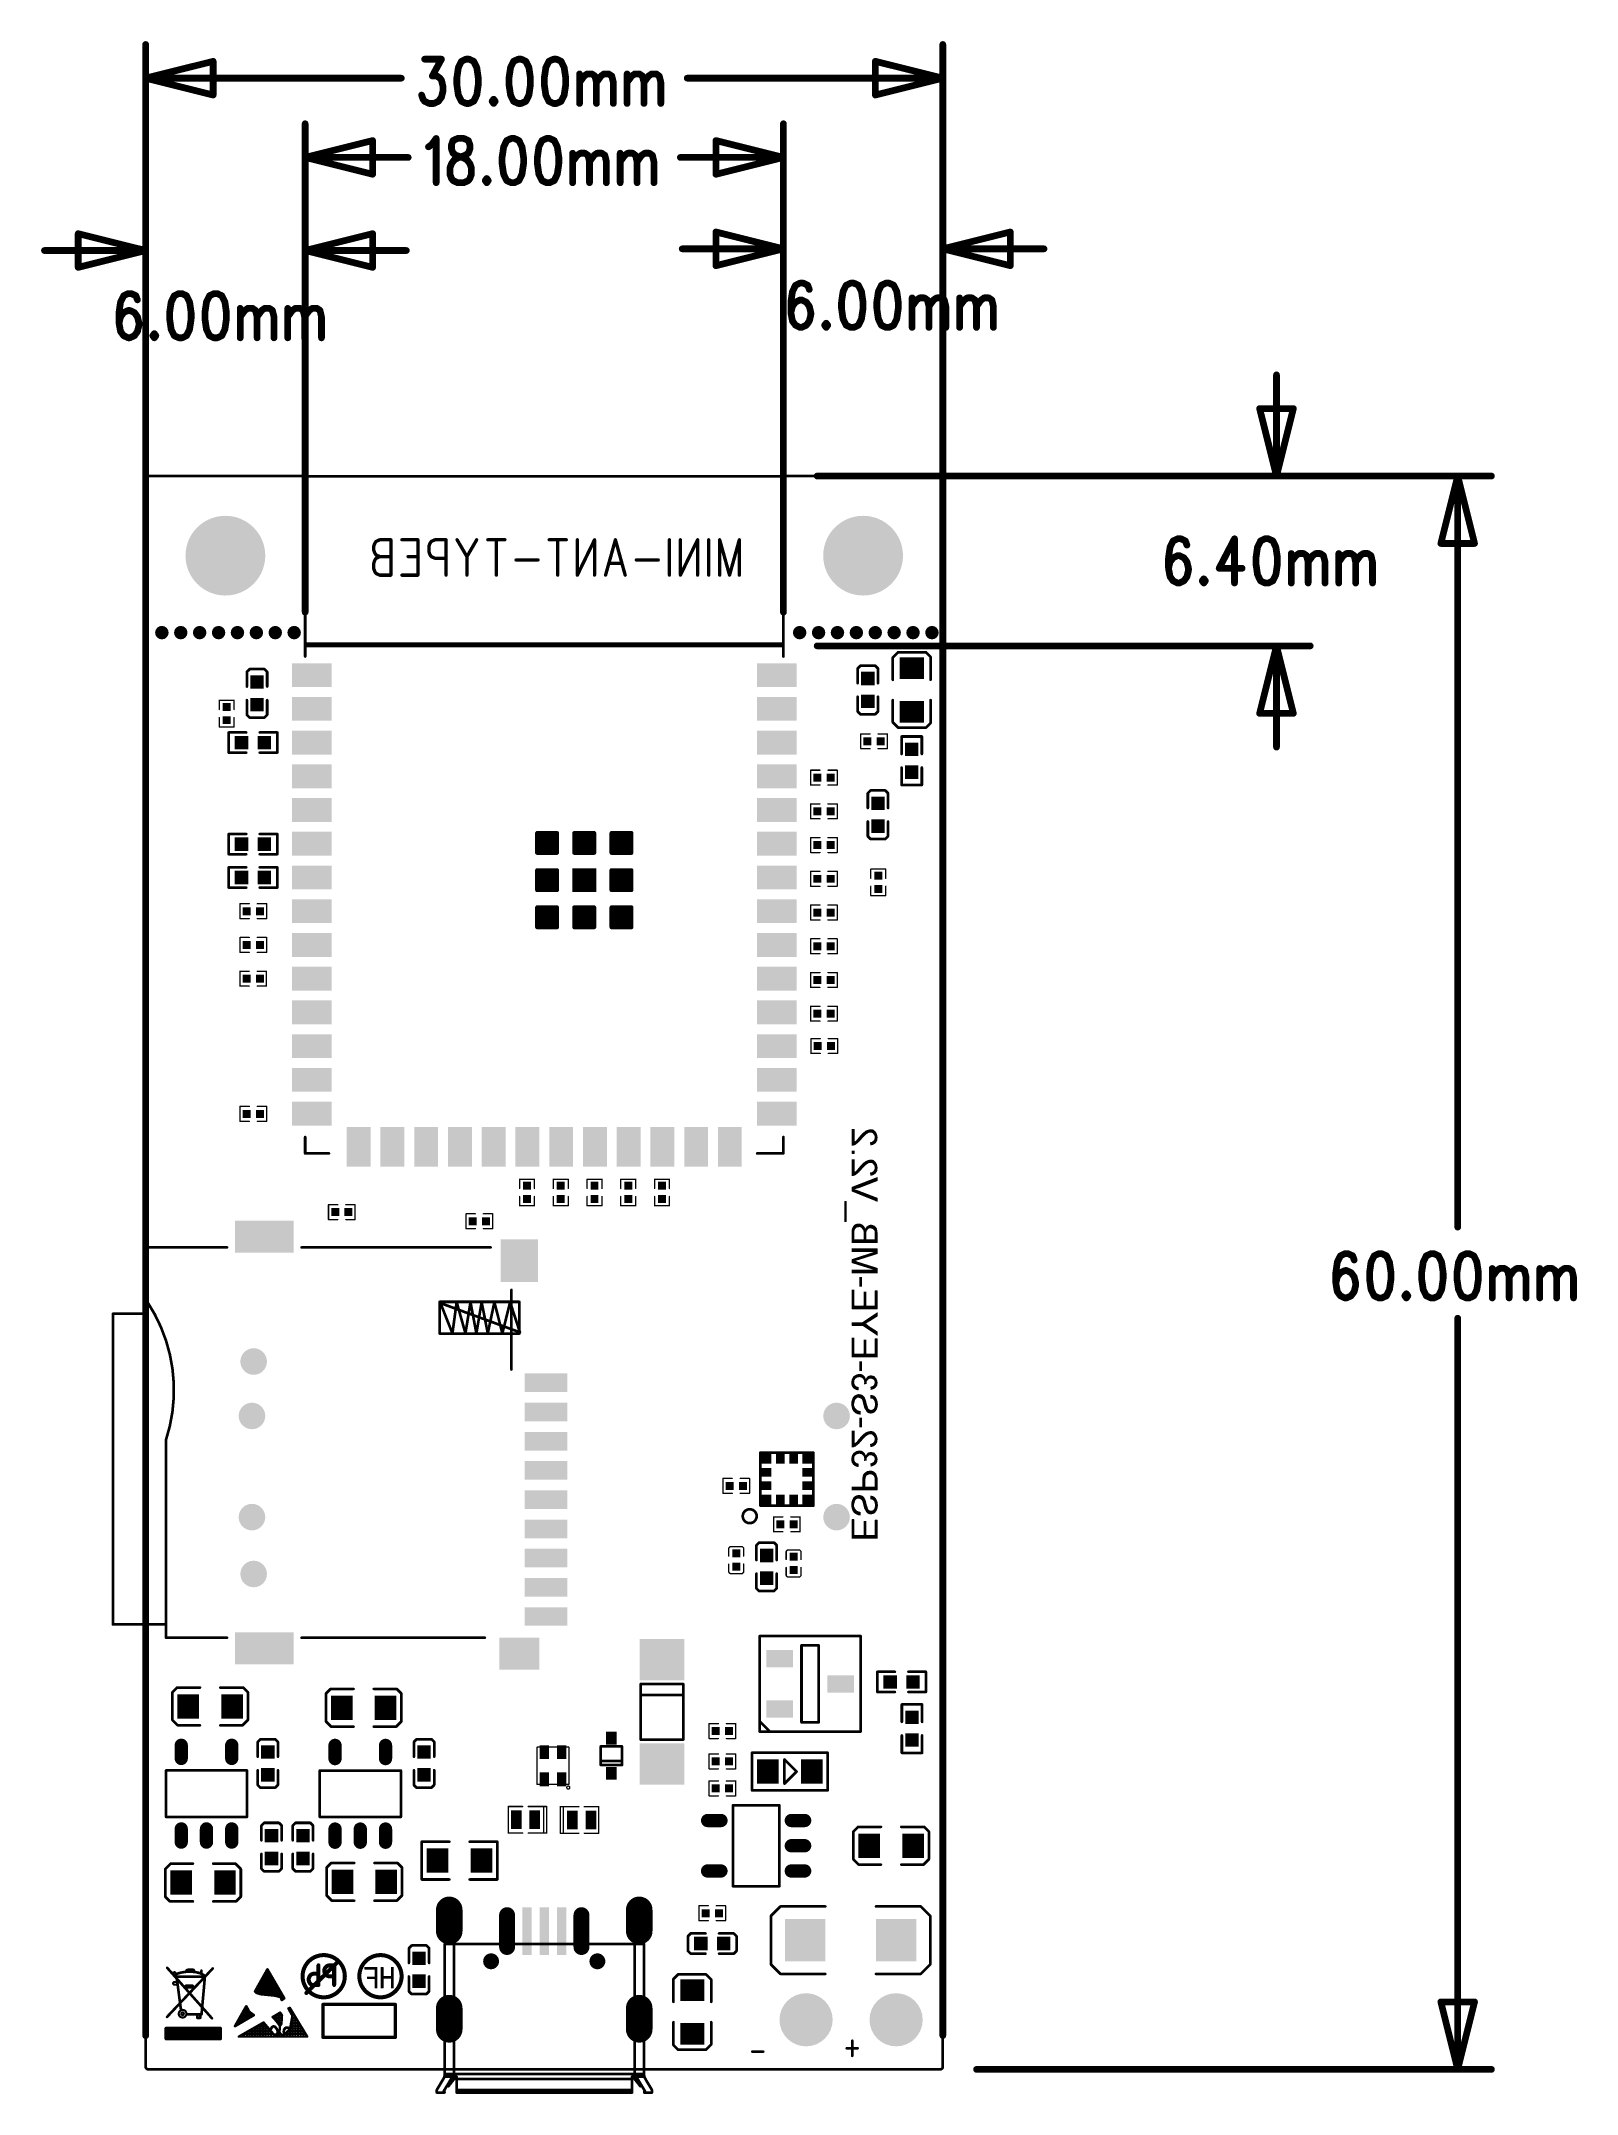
# Model space of a CAD drawing. Header units: millimetres. Extents: x 19.53 to 21.81, y 15.71 to 18.76.
import ezdxf

# ---------------------------------------------------------------- set-up
doc = ezdxf.new("R2010")
doc.units = ezdxf.units.MM
doc.layers.get('0').update_dxf_attribs({"linetype": 'CONTINUOUS', "lineweight": 0})
doc.layers.add('04_BOT_PHO', color=90, linetype='CONTINUOUS', lineweight=0)

# ---------------------------------------------------------------- blocks, each defined once
blk = doc.blocks.new('SQUARE_4')
blk.add_solid([(0.01, 0.01), (0.01, -0.01), (-0.01, 0.01), (-0.01, -0.01)])
blk = doc.blocks.new('RECTANGLE_6')
blk.add_solid([(0.016, 0.018), (0.016, -0.018), (-0.016, 0.018), (-0.016, -0.018)])
blk = doc.blocks.new('OBLONG_7')
at = {"lineweight": 211, "const_width": 0.0197}
blk.add_lwpolyline([(0.0098, 0), (-0.0098, 0)], dxfattribs=at)
at = {"lineweight": 211, "const_width": 0.00984}
for points in [[(-0.0148, 0), (-0.0148, 0, 1), (-0.0049, 0, 1), (-0.0148, 0)], [(0.0049, 0), (0.0049, 0, 1), (0.0148, 0, 1), (0.0049, 0)]]:
    blk.add_lwpolyline(points, format="xyb", dxfattribs=at)
blk = doc.blocks.new('ROUND_8')
h = blk.add_hatch(color=256)
edge = h.paths.add_edge_path(flags=0)
edge.add_arc((0, 0), 0.0197, 0, 360)
blk = doc.blocks.new('RECTANGLE_16')
blk.add_solid([(0.018, 0.016), (0.018, -0.016), (-0.018, 0.016), (-0.018, -0.016)])
blk = doc.blocks.new('OBLONG_19')
at = {"lineweight": 211, "const_width": 0.0197}
blk.add_lwpolyline([(0, 0.0098), (0, -0.0098)], dxfattribs=at)
at = {"lineweight": 211, "const_width": 0.00984}
for points in [[(-0.0049, 0.0098), (-0.0049, 0.0098, 1), (0.0049, 0.0098, 1), (-0.0049, 0.0098)], [(-0.0049, -0.0098), (-0.0049, -0.0098, 1), (0.0049, -0.0098, 1), (-0.0049, -0.0098)]]:
    blk.add_lwpolyline(points, format="xyb", dxfattribs=at)
blk = doc.blocks.new('ROUND_20')
h = blk.add_hatch(color=256)
edge = h.paths.add_edge_path(flags=0)
edge.add_arc((0, 0), 0.01, 0, 360)
blk = doc.blocks.new('RECTANGLE_21')
blk.add_solid([(0.0197, 0.0128), (0.0197, -0.0128), (-0.0197, 0.0128), (-0.0197, -0.0128)])
blk = doc.blocks.new('RECTANGLE_22')
blk.add_solid([(0.0295, 0.0177), (0.0295, -0.0177), (-0.0295, 0.0177), (-0.0295, -0.0177)])
blk = doc.blocks.new('RECTANGLE_23')
blk.add_solid([(0.0177, 0.0295), (0.0177, -0.0295), (-0.0177, 0.0295), (-0.0177, -0.0295)])
blk = doc.blocks.new('SQUARE_24')
blk.add_solid([(0.0177, 0.0177), (0.0177, -0.0177), (-0.0177, 0.0177), (-0.0177, -0.0177)])
blk = doc.blocks.new('SQUARE_25')
blk.add_solid([(0.0059, 0.0059), (0.0059, -0.0059), (-0.0059, 0.0059), (-0.0059, -0.0059)])
blk = doc.blocks.new('OBLONG_27')
at = {"lineweight": 211, "const_width": 0.0236}
blk.add_lwpolyline([(0, 0.0236), (0, -0.0236)], dxfattribs=at)
at = {"lineweight": 211, "const_width": 0.0118}
for points in [[(-0.0059, 0.0236), (-0.0059, 0.0236, 1), (0.0059, 0.0236, 1), (-0.0059, 0.0236)], [(-0.0059, -0.0236), (-0.0059, -0.0236, 1), (0.0059, -0.0236, 1), (-0.0059, -0.0236)]]:
    blk.add_lwpolyline(points, format="xyb", dxfattribs=at)
blk = doc.blocks.new('RECTANGLE_28')
blk.add_solid([(0.0069, 0.0354), (0.0069, -0.0354), (-0.0069, 0.0354), (-0.0069, -0.0354)])
blk = doc.blocks.new('OBLONG_29')
at = {"lineweight": 211, "const_width": 0.0394}
blk.add_lwpolyline([(0, 0.0157), (0, -0.0158)], dxfattribs=at)
at = {"lineweight": 211, "const_width": 0.0197}
for points in [[(-0.0098, 0.0157), (-0.0098, 0.0157, 1), (0.0098, 0.0157, 1), (-0.0098, 0.0157)], [(-0.0098, -0.0158), (-0.0098, -0.0158, 1), (0.0098, -0.0158, 1), (-0.0098, -0.0158)]]:
    blk.add_lwpolyline(points, format="xyb", dxfattribs=at)
blk = doc.blocks.new('ROUND_30')
h = blk.add_hatch(color=256)
edge = h.paths.add_edge_path(flags=0)
edge.add_arc((0, 0), 0.0118, 0, 360)
blk = doc.blocks.new('RECTANGLE_31')
blk.add_solid([(0.0315, 0.0138), (0.0315, -0.0138), (-0.0315, 0.0138), (-0.0315, -0.0138)])
blk = doc.blocks.new('RECTANGLE_32')
blk.add_solid([(0.0295, 0.0236), (0.0295, -0.0236), (-0.0295, 0.0236), (-0.0295, -0.0236)])
blk = doc.blocks.new('RECTANGLE_33')
blk.add_solid([(0.0433, 0.0236), (0.0433, -0.0236), (-0.0433, 0.0236), (-0.0433, -0.0236)])
blk = doc.blocks.new('RECTANGLE_34')
blk.add_solid([(0.0276, 0.0315), (0.0276, -0.0315), (-0.0276, 0.0315), (-0.0276, -0.0315)])
blk = doc.blocks.new('ROUND_35')
h = blk.add_hatch(color=256)
edge = h.paths.add_edge_path(flags=0)
edge.add_arc((0, 0), 0.0591, 0, 360)
blk = doc.blocks.new('ROUND_36')
h = blk.add_hatch(color=256)
edge = h.paths.add_edge_path(flags=0)
edge.add_arc((0, 0), 0.0394, 0, 360)
blk = doc.blocks.new('RECTANGLE_37')
blk.add_solid([(0.0299, 0.0315), (0.0299, -0.0315), (-0.0299, 0.0315), (-0.0299, -0.0315)])
blk = doc.blocks.new('RECTANGLE_38')
blk.add_solid([(0.0069, 0.0103), (0.0069, -0.0103), (-0.0069, 0.0103), (-0.0069, -0.0103)])
blk = doc.blocks.new('RECTANGLE_39')
blk.add_solid([(0.0079, 0.0138), (0.0079, -0.0138), (-0.0079, 0.0138), (-0.0079, -0.0138)])
blk = doc.blocks.new('RECTANGLE_40')
blk.add_solid([(0.0079, 0.0094), (0.0079, -0.0095), (-0.0079, 0.0094), (-0.0079, -0.0095)])
blk = doc.blocks.new('RECTANGLE_41')
blk.add_solid([(0.0329, 0.0305), (0.0329, -0.0305), (-0.0329, 0.0305), (-0.0329, -0.0305)])
blk = doc.blocks.new('SQUARE_42')
blk.add_solid([(0.0081, 0.0081), (0.0081, -0.0081), (-0.0081, 0.0081), (-0.0081, -0.0081)])
blk = doc.blocks.new('RECTANGLE_43')
blk.add_solid([(0.0081, 0.0064), (0.0081, -0.0064), (-0.0081, 0.0064), (-0.0081, -0.0064)])
blk = doc.blocks.new('RECTANGLE_44')
blk.add_solid([(0.0064, 0.0081), (0.0064, -0.0081), (-0.0064, 0.0081), (-0.0064, -0.0081)])
blk = doc.blocks.new('ROUND_14')
h = blk.add_hatch(color=256)
edge = h.paths.add_edge_path(flags=0)
edge.add_arc((0, 0), 0.0005, 0, 360)
blk = doc.blocks.new('ROUND_5')
h = blk.add_hatch(color=256)
edge = h.paths.add_edge_path(flags=0)
edge.add_arc((0, 0), 0.005, 0, 360)
blk = doc.blocks.new('ROUND_11')
h = blk.add_hatch(color=256)
edge = h.paths.add_edge_path(flags=0)
edge.add_arc((0, 0), 0.0025, 0, 360)
blk = doc.blocks.new('ROUND_12')
h = blk.add_hatch(color=256)
edge = h.paths.add_edge_path(flags=0)
edge.add_arc((0, 0), 0.003, 0, 360)
blk = doc.blocks.new('ROUND_13')
h = blk.add_hatch(color=256)
edge = h.paths.add_edge_path(flags=0)
edge.add_arc((0, 0), 0.00197, 0, 360)
blk = doc.blocks.new('ROUND_15')
h = blk.add_hatch(color=256)
edge = h.paths.add_edge_path(flags=0)
edge.add_arc((0, 0), 0.002, 0, 360)
blk = doc.blocks.new('ROUND_380')
h = blk.add_hatch(color=256)
edge = h.paths.add_edge_path(flags=0)
edge.add_arc((0, 0), 0.001, 0, 360)
blk = doc.blocks.new('ROUND_45')
h = blk.add_hatch(color=256)
edge = h.paths.add_edge_path(flags=0)
edge.add_arc((0, 0), 0.00157, 0, 360)
blk = doc.blocks.new('ROUND_46')
h = blk.add_hatch(color=256)
edge = h.paths.add_edge_path(flags=0)
edge.add_arc((0, 0), 0.000985, 0, 360)
blk = doc.blocks.new('ROUND_47')
h = blk.add_hatch(color=256)
edge = h.paths.add_edge_path(flags=0)
edge.add_arc((0, 0), 0.00167, 0, 360)

msp = doc.modelspace()

# ---------------------------------------------------------------- linework, layer by layer
at = {"layer": '04_BOT_PHO', "lineweight": 211}
for points, const_width in [([(19.685, 15.798), (19.685, 18.75)], 0.01), ([(20.8661, 15.798), (20.8661, 18.75)], 0.01), ([(19.685, 18.7), (19.785, 18.725)], 0.01), ([(19.785, 18.725), (19.785, 18.675)], 0.01), ([(20.0983, 18.7282), (20.1233, 18.7282)], 0.01), ([(20.1233, 18.7282), (20.1097, 18.7032)], 0.01), ([(20.1483, 18.7157), (20.146, 18.7)], 0.01), ([(20.1529, 18.725), (20.1483, 18.7157)], 0.01), ([(20.1597, 18.7282), (20.1529, 18.725)], 0.01), ([(20.1642, 18.7282), (20.1597, 18.7282)], 0.01), ([(20.171, 18.725), (20.1642, 18.7282)], 0.01), ([(20.1756, 18.7157), (20.171, 18.725)], 0.01), ([(20.1779, 18.7), (20.1756, 18.7157)], 0.01), ([(20.2256, 18.7157), (20.2233, 18.7)], 0.01), ([(20.2301, 18.725), (20.2256, 18.7157)], 0.01), ([(20.2369, 18.7282), (20.2301, 18.725)], 0.01), ([(20.2415, 18.7282), (20.2369, 18.7282)], 0.01), ([(20.2483, 18.725), (20.2415, 18.7282)], 0.01), ([(20.2529, 18.7157), (20.2483, 18.725)], 0.01), ([(20.2551, 18.7), (20.2529, 18.7157)], 0.01), ([(20.2779, 18.7157), (20.2756, 18.7)], 0.01), ([(20.2824, 18.725), (20.2779, 18.7157)], 0.01), ([(20.2892, 18.7282), (20.2824, 18.725)], 0.01), ([(20.2938, 18.7282), (20.2892, 18.7282)], 0.01), ([(20.3006, 18.725), (20.2938, 18.7282)], 0.01), ([(20.3051, 18.7157), (20.3006, 18.725)], 0.01), ([(20.3074, 18.7), (20.3051, 18.7157)], 0.01), ([(20.7661, 18.675), (20.7661, 18.725)], 0.01), ([(20.7661, 18.725), (20.8661, 18.7)], 0.01), ([(19.685, 18.7), (20.0638, 18.7)], 0.01), ([(19.785, 18.675), (19.685, 18.7)], 0.01), ([(20.1097, 18.7032), (20.1165, 18.7032)], 0.01), ([(20.1165, 18.7032), (20.121, 18.7)], 0.01), ([(20.121, 18.7), (20.1233, 18.6969)], 0.01), ([(20.1233, 18.6969), (20.1256, 18.6875)], 0.01), ([(20.1256, 18.6875), (20.1256, 18.6813)], 0.01), ([(20.146, 18.7), (20.146, 18.6907)], 0.01), ([(20.146, 18.6907), (20.1483, 18.675)], 0.01), ([(20.1756, 18.675), (20.1779, 18.6907)], 0.01), ([(20.1779, 18.6907), (20.1779, 18.7)], 0.01), ([(20.2233, 18.7), (20.2233, 18.6907)], 0.01), ([(20.2233, 18.6907), (20.2256, 18.675)], 0.01), ([(20.2529, 18.675), (20.2551, 18.6907)], 0.01), ([(20.2551, 18.6907), (20.2551, 18.7)], 0.01), ([(20.2756, 18.7), (20.2756, 18.6907)], 0.01), ([(20.2756, 18.6907), (20.2779, 18.675)], 0.01), ([(20.3051, 18.675), (20.3074, 18.6907)], 0.01), ([(20.3074, 18.6907), (20.3074, 18.7)], 0.01), ([(20.3279, 18.7063), (20.3279, 18.6625)], 0.01), ([(20.3279, 18.6938), (20.3347, 18.7032)], 0.01), ([(20.3347, 18.7032), (20.3392, 18.7063)], 0.01), ([(20.3392, 18.7063), (20.346, 18.7063)], 0.01), ([(20.346, 18.7063), (20.3506, 18.7032)], 0.01), ([(20.3506, 18.7032), (20.3529, 18.6938)], 0.01), ([(20.3529, 18.6938), (20.3597, 18.7032)], 0.01), ([(20.3529, 18.6938), (20.3529, 18.6625)], 0.01), ([(20.3597, 18.7032), (20.3642, 18.7063)], 0.01), ([(20.3642, 18.7063), (20.371, 18.7063)], 0.01), ([(20.371, 18.7063), (20.3756, 18.7032)], 0.01), ([(20.3756, 18.7032), (20.3779, 18.6938)], 0.01), ([(20.3779, 18.6938), (20.3779, 18.6625)], 0.01), ([(20.3983, 18.7063), (20.3983, 18.6625)], 0.01), ([(20.3983, 18.6938), (20.4051, 18.7032)], 0.01), ([(20.4051, 18.7032), (20.4097, 18.7063)], 0.01), ([(20.4097, 18.7063), (20.4165, 18.7063)], 0.01), ([(20.4165, 18.7063), (20.421, 18.7032)], 0.01), ([(20.421, 18.7032), (20.4233, 18.6938)], 0.01), ([(20.4233, 18.6938), (20.4301, 18.7032)], 0.01), ([(20.4233, 18.6938), (20.4233, 18.6625)], 0.01), ([(20.4301, 18.7032), (20.4347, 18.7063)], 0.01), ([(20.4347, 18.7063), (20.4415, 18.7063)], 0.01), ([(20.4415, 18.7063), (20.446, 18.7032)], 0.01), ([(20.446, 18.7032), (20.4483, 18.6938)], 0.01), ([(20.4483, 18.6938), (20.4483, 18.6625)], 0.01), ([(20.8661, 18.7), (20.4874, 18.7)], 0.01), ([(20.8661, 18.7), (20.7661, 18.675)], 0.01), ([(20.096, 18.6688), (20.0938, 18.675)], 0.01), ([(20.0983, 18.6657), (20.096, 18.6688)], 0.01), ([(20.1051, 18.6625), (20.0983, 18.6657)], 0.01), ([(20.1119, 18.6625), (20.1051, 18.6625)], 0.01), ([(20.1188, 18.6657), (20.1119, 18.6625)], 0.01), ([(20.1233, 18.6719), (20.1188, 18.6657)], 0.01), ([(20.1256, 18.6813), (20.1233, 18.6719)], 0.01), ([(20.1483, 18.675), (20.1529, 18.6657)], 0.01), ([(20.1529, 18.6657), (20.1597, 18.6625)], 0.01), ([(20.1597, 18.6625), (20.1642, 18.6625)], 0.01), ([(20.1642, 18.6625), (20.171, 18.6657)], 0.01), ([(20.171, 18.6657), (20.1756, 18.675)], 0.01), ([(20.2006, 18.6688), (20.1983, 18.6657)], 0.01), ([(20.1983, 18.6657), (20.2006, 18.6625)], 0.01), ([(20.2029, 18.6657), (20.2006, 18.6688)], 0.01), ([(20.2006, 18.6625), (20.2029, 18.6657)], 0.01), ([(20.2256, 18.675), (20.2301, 18.6657)], 0.01), ([(20.2301, 18.6657), (20.2369, 18.6625)], 0.01), ([(20.2369, 18.6625), (20.2415, 18.6625)], 0.01), ([(20.2415, 18.6625), (20.2483, 18.6657)], 0.01), ([(20.2483, 18.6657), (20.2529, 18.675)], 0.01), ([(20.2779, 18.675), (20.2824, 18.6657)], 0.01), ([(20.2824, 18.6657), (20.2892, 18.6625)], 0.01), ([(20.2892, 18.6625), (20.2938, 18.6625)], 0.01), ([(20.2938, 18.6625), (20.3006, 18.6657)], 0.01), ([(20.3006, 18.6657), (20.3051, 18.675)], 0.01), ([(19.9213, 17.9083), (19.9213, 18.6325)], 0.01), ([(20.6299, 17.9083), (20.6299, 18.6325)], 0.01), ([(19.9213, 18.5825), (20.0213, 18.6075)], 0.01), ([(20.0213, 18.6075), (20.0213, 18.5575)], 0.01), ([(20.104, 18.5982), (20.1085, 18.6013)], 0.01), ([(20.1085, 18.6013), (20.1154, 18.6107)], 0.01), ([(20.1154, 18.6107), (20.1154, 18.545)], 0.01), ([(20.1404, 18.6075), (20.1381, 18.6013)], 0.01), ([(20.1381, 18.6013), (20.1381, 18.595)], 0.01), ([(20.1381, 18.595), (20.1404, 18.5888)], 0.01), ([(20.1472, 18.6107), (20.1404, 18.6075)], 0.01), ([(20.1563, 18.6107), (20.1472, 18.6107)], 0.01), ([(20.1631, 18.6075), (20.1563, 18.6107)], 0.01), ([(20.1654, 18.6013), (20.1631, 18.6075)], 0.01), ([(20.1631, 18.5888), (20.1654, 18.595)], 0.01), ([(20.1654, 18.595), (20.1654, 18.6013)], 0.01), ([(20.2154, 18.5982), (20.2131, 18.5825)], 0.01), ([(20.2199, 18.6075), (20.2154, 18.5982)], 0.01), ([(20.2267, 18.6107), (20.2199, 18.6075)], 0.01), ([(20.2313, 18.6107), (20.2267, 18.6107)], 0.01), ([(20.2381, 18.6075), (20.2313, 18.6107)], 0.01), ([(20.2426, 18.5982), (20.2381, 18.6075)], 0.01), ([(20.2449, 18.5825), (20.2426, 18.5982)], 0.01), ([(20.2676, 18.5982), (20.2654, 18.5825)], 0.01), ([(20.2722, 18.6075), (20.2676, 18.5982)], 0.01), ([(20.279, 18.6107), (20.2722, 18.6075)], 0.01), ([(20.2835, 18.6107), (20.279, 18.6107)], 0.01), ([(20.2904, 18.6075), (20.2835, 18.6107)], 0.01), ([(20.2949, 18.5982), (20.2904, 18.6075)], 0.01), ([(20.2972, 18.5825), (20.2949, 18.5982)], 0.01), ([(20.5299, 18.5575), (20.5299, 18.6075)], 0.01), ([(20.5299, 18.6075), (20.6299, 18.5825)], 0.01), ([(19.9213, 18.5825), (20.074, 18.5825)], 0.01), ([(20.0213, 18.5575), (19.9213, 18.5825)], 0.01), ([(20.1358, 18.5669), (20.1381, 18.5732)], 0.01), ([(20.1358, 18.5575), (20.1358, 18.5669)], 0.01), ([(20.1381, 18.5732), (20.1426, 18.5794)], 0.01), ([(20.1404, 18.5888), (20.1449, 18.5857)], 0.01), ([(20.1426, 18.5794), (20.1494, 18.5825)], 0.01), ([(20.1449, 18.5857), (20.154, 18.5825)], 0.01), ([(20.1494, 18.5825), (20.1585, 18.5857)], 0.01), ([(20.154, 18.5825), (20.1608, 18.5794)], 0.01), ([(20.1585, 18.5857), (20.1631, 18.5888)], 0.01), ([(20.1608, 18.5794), (20.1654, 18.5732)], 0.01), ([(20.1654, 18.5732), (20.1676, 18.5669)], 0.01), ([(20.1676, 18.5669), (20.1676, 18.5575)], 0.01), ([(20.2131, 18.5825), (20.2131, 18.5732)], 0.01), ([(20.2131, 18.5732), (20.2154, 18.5575)], 0.01), ([(20.2426, 18.5575), (20.2449, 18.5732)], 0.01), ([(20.2449, 18.5732), (20.2449, 18.5825)], 0.01), ([(20.2654, 18.5825), (20.2654, 18.5732)], 0.01), ([(20.2654, 18.5732), (20.2676, 18.5575)], 0.01), ([(20.2949, 18.5575), (20.2972, 18.5732)], 0.01), ([(20.2972, 18.5732), (20.2972, 18.5825)], 0.01), ([(20.3176, 18.5888), (20.3176, 18.545)], 0.01), ([(20.3176, 18.5763), (20.3244, 18.5857)], 0.01), ([(20.3244, 18.5857), (20.329, 18.5888)], 0.01), ([(20.329, 18.5888), (20.3358, 18.5888)], 0.01), ([(20.3358, 18.5888), (20.3404, 18.5857)], 0.01), ([(20.3404, 18.5857), (20.3426, 18.5763)], 0.01), ([(20.3426, 18.5763), (20.3494, 18.5857)], 0.01), ([(20.3426, 18.5763), (20.3426, 18.545)], 0.01), ([(20.3494, 18.5857), (20.354, 18.5888)], 0.01), ([(20.354, 18.5888), (20.3608, 18.5888)], 0.01), ([(20.3608, 18.5888), (20.3654, 18.5857)], 0.01), ([(20.3654, 18.5857), (20.3676, 18.5763)], 0.01), ([(20.3676, 18.5763), (20.3676, 18.545)], 0.01), ([(20.3881, 18.5888), (20.3881, 18.545)], 0.01), ([(20.3881, 18.5763), (20.3949, 18.5857)], 0.01), ([(20.3949, 18.5857), (20.3994, 18.5888)], 0.01), ([(20.3994, 18.5888), (20.4063, 18.5888)], 0.01), ([(20.4063, 18.5888), (20.4108, 18.5857)], 0.01), ([(20.4108, 18.5857), (20.4131, 18.5763)], 0.01), ([(20.4131, 18.5763), (20.4199, 18.5857)], 0.01), ([(20.4131, 18.5763), (20.4131, 18.545)], 0.01), ([(20.4199, 18.5857), (20.4244, 18.5888)], 0.01), ([(20.4244, 18.5888), (20.4313, 18.5888)], 0.01), ([(20.4313, 18.5888), (20.4358, 18.5857)], 0.01), ([(20.4358, 18.5857), (20.4381, 18.5763)], 0.01), ([(20.4381, 18.5763), (20.4381, 18.545)], 0.01), ([(20.6299, 18.5825), (20.4772, 18.5825)], 0.01), ([(20.6299, 18.5825), (20.5299, 18.5575)], 0.01), ([(20.1381, 18.5513), (20.1358, 18.5575)], 0.01), ([(20.1404, 18.5482), (20.1381, 18.5513)], 0.01), ([(20.1472, 18.545), (20.1404, 18.5482)], 0.01), ([(20.1563, 18.545), (20.1472, 18.545)], 0.01), ([(20.1631, 18.5482), (20.1563, 18.545)], 0.01), ([(20.1654, 18.5513), (20.1631, 18.5482)], 0.01), ([(20.1676, 18.5575), (20.1654, 18.5513)], 0.01), ([(20.1904, 18.5513), (20.1881, 18.5482)], 0.01), ([(20.1881, 18.5482), (20.1904, 18.545)], 0.01), ([(20.1926, 18.5482), (20.1904, 18.5513)], 0.01), ([(20.1904, 18.545), (20.1926, 18.5482)], 0.01), ([(20.2154, 18.5575), (20.2199, 18.5482)], 0.01), ([(20.2199, 18.5482), (20.2267, 18.545)], 0.01), ([(20.2267, 18.545), (20.2313, 18.545)], 0.01), ([(20.2313, 18.545), (20.2381, 18.5482)], 0.01), ([(20.2381, 18.5482), (20.2426, 18.5575)], 0.01), ([(20.2676, 18.5575), (20.2722, 18.5482)], 0.01), ([(20.2722, 18.5482), (20.279, 18.545)], 0.01), ([(20.279, 18.545), (20.2835, 18.545)], 0.01), ([(20.2835, 18.545), (20.2904, 18.5482)], 0.01), ([(20.2904, 18.5482), (20.2949, 18.5575)], 0.01), ([(19.585, 18.4195), (19.585, 18.4695)], 0.01), ([(19.585, 18.4695), (19.685, 18.4445)], 0.01), ([(19.685, 18.1602), (19.685, 18.4945)], 0.01), ([(19.9213, 18.1602), (19.9213, 18.4945)], 0.01), ([(19.9213, 18.4445), (20.0213, 18.4695)], 0.01), ([(20.0213, 18.4695), (20.0213, 18.4195)], 0.01), ([(20.5299, 18.422), (20.5299, 18.472)], 0.01), ([(20.5299, 18.472), (20.6299, 18.447)], 0.01), ([(20.6299, 18.1602), (20.6299, 18.497)], 0.01), ([(20.8661, 18.1602), (20.8661, 18.497)], 0.01), ([(20.8661, 18.447), (20.9661, 18.472)], 0.01), ([(20.9661, 18.472), (20.9661, 18.422)], 0.01), ([(19.685, 18.4445), (19.535, 18.4445)], 0.01), ([(19.685, 18.4445), (19.585, 18.4195)], 0.01), ([(19.9213, 18.4445), (20.0713, 18.4445)], 0.01), ([(20.0213, 18.4195), (19.9213, 18.4445)], 0.01), ([(20.6299, 18.447), (20.4799, 18.447)], 0.01), ([(20.6299, 18.447), (20.5299, 18.422)], 0.01), ([(20.8661, 18.447), (21.0161, 18.447)], 0.01), ([(20.9661, 18.422), (20.8661, 18.447)], 0.01), ([(19.6592, 18.3807), (19.6524, 18.3775)], 0.01), ([(19.6637, 18.3807), (19.6592, 18.3807)], 0.01), ([(19.6705, 18.3775), (19.6637, 18.3807)], 0.01), ([(19.7342, 18.3807), (19.7274, 18.3775)], 0.01), ([(19.7387, 18.3807), (19.7342, 18.3807)], 0.01), ([(19.7455, 18.3775), (19.7387, 18.3807)], 0.01), ([(19.7864, 18.3807), (19.7796, 18.3775)], 0.01), ([(19.791, 18.3807), (19.7864, 18.3807)], 0.01), ([(19.7978, 18.3775), (19.791, 18.3807)], 0.01), ([(20.6433, 18.3837), (20.641, 18.368)], 0.01), ([(20.6479, 18.393), (20.6433, 18.3837)], 0.01), ([(20.6547, 18.3962), (20.6479, 18.393)], 0.01), ([(20.6592, 18.3962), (20.6547, 18.3962)], 0.01), ([(20.666, 18.393), (20.6592, 18.3962)], 0.01), ([(20.6683, 18.3868), (20.666, 18.393)], 0.01), ([(20.7183, 18.3837), (20.716, 18.368)], 0.01), ([(20.7229, 18.393), (20.7183, 18.3837)], 0.01), ([(20.7297, 18.3962), (20.7229, 18.393)], 0.01), ([(20.7342, 18.3962), (20.7297, 18.3962)], 0.01), ([(20.741, 18.393), (20.7342, 18.3962)], 0.01), ([(20.7456, 18.3837), (20.741, 18.393)], 0.01), ([(20.7479, 18.368), (20.7456, 18.3837)], 0.01), ([(20.7706, 18.3837), (20.7683, 18.368)], 0.01), ([(20.7751, 18.393), (20.7706, 18.3837)], 0.01), ([(20.7819, 18.3962), (20.7751, 18.393)], 0.01), ([(20.7865, 18.3962), (20.7819, 18.3962)], 0.01), ([(20.7933, 18.393), (20.7865, 18.3962)], 0.01), ([(20.7979, 18.3837), (20.7933, 18.393)], 0.01), ([(20.8001, 18.368), (20.7979, 18.3837)], 0.01), ([(19.6478, 18.3682), (19.6455, 18.3525)], 0.01), ([(19.6455, 18.3525), (19.6455, 18.3369)], 0.01), ([(19.6524, 18.3775), (19.6478, 18.3682)], 0.01), ([(19.6524, 18.3525), (19.6478, 18.3463)], 0.01), ([(19.6592, 18.3557), (19.6524, 18.3525)], 0.01), ([(19.6614, 18.3557), (19.6592, 18.3557)], 0.01), ([(19.6683, 18.3525), (19.6614, 18.3557)], 0.01), ([(19.6728, 18.3463), (19.6683, 18.3525)], 0.01), ([(19.6728, 18.3713), (19.6705, 18.3775)], 0.01), ([(19.7228, 18.3682), (19.7205, 18.3525)], 0.01), ([(19.7205, 18.3525), (19.7205, 18.3432)], 0.01), ([(19.7274, 18.3775), (19.7228, 18.3682)], 0.01), ([(19.7501, 18.3682), (19.7455, 18.3775)], 0.01), ([(19.7524, 18.3525), (19.7501, 18.3682)], 0.01), ([(19.7524, 18.3432), (19.7524, 18.3525)], 0.01), ([(19.7751, 18.3682), (19.7728, 18.3525)], 0.01), ([(19.7728, 18.3525), (19.7728, 18.3432)], 0.01), ([(19.7796, 18.3775), (19.7751, 18.3682)], 0.01), ([(19.8024, 18.3682), (19.7978, 18.3775)], 0.01), ([(19.8046, 18.3525), (19.8024, 18.3682)], 0.01), ([(19.8046, 18.3432), (19.8046, 18.3525)], 0.01), ([(19.8251, 18.3588), (19.8251, 18.315)], 0.01), ([(19.8251, 18.3463), (19.8319, 18.3557)], 0.01), ([(19.8319, 18.3557), (19.8364, 18.3588)], 0.01), ([(19.8364, 18.3588), (19.8433, 18.3588)], 0.01), ([(19.8433, 18.3588), (19.8478, 18.3557)], 0.01), ([(19.8478, 18.3557), (19.8501, 18.3463)], 0.01), ([(19.8501, 18.3463), (19.8569, 18.3557)], 0.01), ([(19.8569, 18.3557), (19.8614, 18.3588)], 0.01), ([(19.8614, 18.3588), (19.8683, 18.3588)], 0.01), ([(19.8683, 18.3588), (19.8728, 18.3557)], 0.01), ([(19.8728, 18.3557), (19.8751, 18.3463)], 0.01), ([(19.8955, 18.3588), (19.8955, 18.315)], 0.01), ([(19.8955, 18.3463), (19.9024, 18.3557)], 0.01), ([(19.9024, 18.3557), (19.9069, 18.3588)], 0.01), ([(19.9069, 18.3588), (19.9137, 18.3588)], 0.01), ([(19.9137, 18.3588), (19.9183, 18.3557)], 0.01), ([(19.9183, 18.3557), (19.9205, 18.3463)], 0.01), ([(19.9205, 18.3463), (19.9274, 18.3557)], 0.01), ([(19.9274, 18.3557), (19.9319, 18.3588)], 0.01), ([(19.9319, 18.3588), (19.9387, 18.3588)], 0.01), ([(19.9387, 18.3588), (19.9433, 18.3557)], 0.01), ([(19.9433, 18.3557), (19.9455, 18.3463)], 0.01), ([(20.641, 18.368), (20.641, 18.3524)], 0.01), ([(20.6433, 18.3618), (20.641, 18.3524)], 0.01), ([(20.641, 18.3524), (20.6433, 18.3399)], 0.01), ([(20.6479, 18.368), (20.6433, 18.3618)], 0.01), ([(20.6547, 18.3712), (20.6479, 18.368)], 0.01), ([(20.6569, 18.3712), (20.6547, 18.3712)], 0.01), ([(20.6638, 18.368), (20.6569, 18.3712)], 0.01), ([(20.6683, 18.3618), (20.6638, 18.368)], 0.01), ([(20.6706, 18.3524), (20.6683, 18.3618)], 0.01), ([(20.6683, 18.3399), (20.6706, 18.3493)], 0.01), ([(20.6706, 18.3493), (20.6706, 18.3524)], 0.01), ([(20.716, 18.368), (20.716, 18.3587)], 0.01), ([(20.716, 18.3587), (20.7183, 18.343)], 0.01), ([(20.7456, 18.343), (20.7479, 18.3587)], 0.01), ([(20.7479, 18.3587), (20.7479, 18.368)], 0.01), ([(20.7683, 18.368), (20.7683, 18.3587)], 0.01), ([(20.7683, 18.3587), (20.7706, 18.343)], 0.01), ([(20.7979, 18.343), (20.8001, 18.3587)], 0.01), ([(20.8001, 18.3587), (20.8001, 18.368)], 0.01), ([(20.8206, 18.3743), (20.8206, 18.3305)], 0.01), ([(20.8206, 18.3618), (20.8274, 18.3712)], 0.01), ([(20.8274, 18.3712), (20.8319, 18.3743)], 0.01), ([(20.8319, 18.3743), (20.8388, 18.3743)], 0.01), ([(20.8388, 18.3743), (20.8433, 18.3712)], 0.01), ([(20.8433, 18.3712), (20.8456, 18.3618)], 0.01), ([(20.8456, 18.3618), (20.8524, 18.3712)], 0.01), ([(20.8456, 18.3618), (20.8456, 18.3305)], 0.01), ([(20.8524, 18.3712), (20.8569, 18.3743)], 0.01), ([(20.8569, 18.3743), (20.8638, 18.3743)], 0.01), ([(20.8638, 18.3743), (20.8683, 18.3712)], 0.01), ([(20.8683, 18.3712), (20.8706, 18.3618)], 0.01), ([(20.8706, 18.3618), (20.8706, 18.3305)], 0.01), ([(20.891, 18.3743), (20.891, 18.3305)], 0.01), ([(20.891, 18.3618), (20.8979, 18.3712)], 0.01), ([(20.8979, 18.3712), (20.9024, 18.3743)], 0.01), ([(20.9024, 18.3743), (20.9092, 18.3743)], 0.01), ([(20.9092, 18.3743), (20.9138, 18.3712)], 0.01), ([(20.9138, 18.3712), (20.916, 18.3618)], 0.01), ([(20.916, 18.3618), (20.9229, 18.3712)], 0.01), ([(20.916, 18.3618), (20.916, 18.3305)], 0.01), ([(20.9229, 18.3712), (20.9274, 18.3743)], 0.01), ([(20.9274, 18.3743), (20.9342, 18.3743)], 0.01), ([(20.9342, 18.3743), (20.9388, 18.3712)], 0.01), ([(20.9388, 18.3712), (20.941, 18.3618)], 0.01), ([(20.941, 18.3618), (20.941, 18.3305)], 0.01), ([(19.6478, 18.3463), (19.6455, 18.3369)], 0.01), ([(19.6455, 18.3369), (19.6478, 18.3244)], 0.01), ([(19.6478, 18.3244), (19.6524, 18.3182)], 0.01), ([(19.6524, 18.3182), (19.6592, 18.315)], 0.01), ([(19.6614, 18.315), (19.6683, 18.3182)], 0.01), ([(19.6683, 18.3182), (19.6728, 18.3244)], 0.01), ([(19.6751, 18.3369), (19.6728, 18.3463)], 0.01), ([(19.6728, 18.3244), (19.6751, 18.3338)], 0.01), ([(19.6751, 18.3338), (19.6751, 18.3369)], 0.01), ([(19.6978, 18.3213), (19.6955, 18.3182)], 0.01), ([(19.6955, 18.3182), (19.6978, 18.315)], 0.01), ([(19.7001, 18.3182), (19.6978, 18.3213)], 0.01), ([(19.6978, 18.315), (19.7001, 18.3182)], 0.01), ([(19.7205, 18.3432), (19.7228, 18.3275)], 0.01), ([(19.7228, 18.3275), (19.7274, 18.3182)], 0.01), ([(19.7274, 18.3182), (19.7342, 18.315)], 0.01), ([(19.7387, 18.315), (19.7455, 18.3182)], 0.01), ([(19.7455, 18.3182), (19.7501, 18.3275)], 0.01), ([(19.7501, 18.3275), (19.7524, 18.3432)], 0.01), ([(19.7728, 18.3432), (19.7751, 18.3275)], 0.01), ([(19.7751, 18.3275), (19.7796, 18.3182)], 0.01), ([(19.7796, 18.3182), (19.7864, 18.315)], 0.01), ([(19.791, 18.315), (19.7978, 18.3182)], 0.01), ([(19.7978, 18.3182), (19.8024, 18.3275)], 0.01), ([(19.8024, 18.3275), (19.8046, 18.3432)], 0.01), ([(19.8501, 18.3463), (19.8501, 18.315)], 0.01), ([(19.8751, 18.3463), (19.8751, 18.315)], 0.01), ([(19.9205, 18.3463), (19.9205, 18.315)], 0.01), ([(19.9455, 18.3463), (19.9455, 18.315)], 0.01), ([(20.6433, 18.3399), (20.6479, 18.3337)], 0.01), ([(20.6479, 18.3337), (20.6547, 18.3305)], 0.01), ([(20.6547, 18.3305), (20.6569, 18.3305)], 0.01), ([(20.6569, 18.3305), (20.6638, 18.3337)], 0.01), ([(20.6638, 18.3337), (20.6683, 18.3399)], 0.01), ([(20.6933, 18.3368), (20.691, 18.3337)], 0.01), ([(20.691, 18.3337), (20.6933, 18.3305)], 0.01), ([(20.6956, 18.3337), (20.6933, 18.3368)], 0.01), ([(20.6933, 18.3305), (20.6956, 18.3337)], 0.01), ([(20.7183, 18.343), (20.7229, 18.3337)], 0.01), ([(20.7229, 18.3337), (20.7297, 18.3305)], 0.01), ([(20.7297, 18.3305), (20.7342, 18.3305)], 0.01), ([(20.7342, 18.3305), (20.741, 18.3337)], 0.01), ([(20.741, 18.3337), (20.7456, 18.343)], 0.01), ([(20.7706, 18.343), (20.7751, 18.3337)], 0.01), ([(20.7751, 18.3337), (20.7819, 18.3305)], 0.01), ([(20.7819, 18.3305), (20.7865, 18.3305)], 0.01), ([(20.7865, 18.3305), (20.7933, 18.3337)], 0.01), ([(20.7933, 18.3337), (20.7979, 18.343)], 0.01), ([(19.6592, 18.315), (19.6614, 18.315)], 0.01), ([(19.7342, 18.315), (19.7387, 18.315)], 0.01), ([(19.7864, 18.315), (19.791, 18.315)], 0.01), ([(21.3605, 18.1102), (21.3605, 18.2602)], 0.01), ([(21.3605, 18.1102), (21.3355, 18.2102)], 0.01), ([(21.3355, 18.2102), (21.3855, 18.2102)], 0.01), ([(21.3855, 18.2102), (21.3605, 18.1102)], 0.01), ([(19.685, 18.1102), (19.6851, 18.1102)], 0.001), ([(19.9213, 18.1102), (19.689, 18.1102)], 0.004), ([(19.9213, 17.8583), (19.9213, 18.1102)], 0.004), ([(20.6299, 18.1098), (19.9213, 18.1098)], 0.004), ([(19.9213, 18.1098), (19.9213, 17.8425)], 0.004), ([(19.9213, 18.1102), (19.9213, 18.1102)], 0.001), ([(20.8622, 18.1102), (20.6299, 18.1102)], 0.004), ([(20.6299, 18.1102), (20.6299, 17.8583)], 0.004), ([(20.6299, 17.8425), (20.6299, 18.1098)], 0.004), ([(20.6299, 18.1102), (20.6299, 18.1102)], 0.001), ([(20.6299, 18.1102), (20.6299, 18.1102)], 0.001), ([(20.6799, 18.1102), (21.4105, 18.1102)], 0.01), ([(20.8661, 18.1102), (20.8662, 18.1102)], 0.001), ([(20.8661, 18.1102), (20.8662, 18.1102)], 0.001), ([(20.9161, 18.1102), (21.679, 18.1102)], 0.01), ([(21.604, 18.0102), (21.629, 18.1102)], 0.01), ([(21.629, 18.1102), (21.629, 16.9966)], 0.01), ([(21.629, 18.1102), (21.654, 18.0102)], 0.01), ([(19.685, 18.1063), (19.685, 15.752)], 0.004), ([(20.8661, 15.752), (20.8661, 18.1063)], 0.004), ([(20.0319, 18.0157), (20.0264, 18.0132)], 0.005), ([(20.0483, 18.0157), (20.0319, 18.0157)], 0.005), ([(20.0483, 18.0157), (20.0483, 17.9632)], 0.005), ([(20.0883, 18.0157), (20.0646, 18.0157)], 0.005), ([(20.0883, 18.0157), (20.0883, 17.9632)], 0.005), ([(20.1137, 18.0157), (20.1083, 18.0132)], 0.005), ([(20.1301, 18.0157), (20.1137, 18.0157)], 0.005), ([(20.1301, 18.0157), (20.1301, 17.9632)], 0.005), ([(20.1464, 18.0157), (20.161, 17.9907)], 0.005), ([(20.1755, 18.0157), (20.161, 17.9907)], 0.005), ([(20.2173, 18.0157), (20.1919, 18.0157)], 0.005), ([(20.2046, 18.0157), (20.2046, 17.9632)], 0.005), ([(20.3083, 18.0157), (20.2828, 18.0157)], 0.005), ([(20.2955, 18.0157), (20.2955, 17.9632)], 0.005), ([(20.3501, 18.0157), (20.3246, 17.9632)], 0.005), ([(20.3246, 18.0157), (20.3246, 17.9632)], 0.005), ([(20.3501, 18.0157), (20.3501, 17.9632)], 0.005), ([(20.381, 18.0157), (20.3664, 17.9632)], 0.005), ([(20.381, 18.0157), (20.3955, 17.9632)], 0.005), ([(20.461, 18.0157), (20.461, 17.9632)], 0.005), ([(20.5028, 18.0157), (20.4773, 17.9632)], 0.005), ([(20.4773, 18.0157), (20.4773, 17.9632)], 0.005), ([(20.5028, 18.0157), (20.5028, 17.9632)], 0.005), ([(20.5192, 18.0157), (20.5192, 17.9632)], 0.005), ([(20.5355, 18.0157), (20.5501, 17.9632)], 0.005), ([(20.5355, 18.0157), (20.5355, 17.9632)], 0.005), ([(20.5646, 18.0157), (20.5501, 17.9632)], 0.005), ([(20.5646, 18.0157), (20.5646, 17.9632)], 0.005), ([(21.2074, 18.014), (21.2028, 18.0047)], 0.01), ([(21.2142, 18.0172), (21.2074, 18.014)], 0.01), ([(21.2187, 18.0172), (21.2142, 18.0172)], 0.01), ([(21.2255, 18.014), (21.2187, 18.0172)], 0.01), ([(21.2278, 18.0078), (21.2255, 18.014)], 0.01), ([(21.2983, 18.0172), (21.2755, 17.9734)], 0.01), ([(21.2983, 18.0172), (21.2983, 17.9515)], 0.01), ([(21.3369, 18.014), (21.3324, 18.0047)], 0.01), ([(21.3437, 18.0172), (21.3369, 18.014)], 0.01), ([(21.3483, 18.0172), (21.3437, 18.0172)], 0.01), ([(21.3551, 18.014), (21.3483, 18.0172)], 0.01), ([(21.3596, 18.0047), (21.3551, 18.014)], 0.01), ([(20.0246, 18.0107), (20.0228, 18.0057)], 0.005), ([(20.0228, 18.0057), (20.0228, 18.0007)], 0.005), ([(20.0228, 18.0007), (20.0246, 17.9957)], 0.005), ([(20.0246, 17.9857), (20.0228, 17.9807)], 0.005), ([(20.0264, 18.0132), (20.0246, 18.0107)], 0.005), ([(20.0246, 17.9957), (20.0264, 17.9932)], 0.005), ([(20.0264, 17.9882), (20.0246, 17.9857)], 0.005), ([(20.0264, 17.9932), (20.0319, 17.9907)], 0.005), ([(20.0319, 17.9907), (20.0264, 17.9882)], 0.005), ([(20.0483, 17.9907), (20.0319, 17.9907)], 0.005), ([(20.0883, 17.9907), (20.0737, 17.9907)], 0.005), ([(20.1064, 18.0107), (20.1046, 18.0057)], 0.005), ([(20.1046, 18.0057), (20.1046, 17.9982)], 0.005), ([(20.1046, 17.9982), (20.1064, 17.9932)], 0.005), ([(20.1083, 18.0132), (20.1064, 18.0107)], 0.005), ([(20.1064, 17.9932), (20.1083, 17.9907)], 0.005), ([(20.1083, 17.9907), (20.1137, 17.9882)], 0.005), ([(20.1137, 17.9882), (20.1301, 17.9882)], 0.005), ([(20.161, 17.9907), (20.161, 17.9632)], 0.005), ([(20.2664, 17.9857), (20.2337, 17.9857)], 0.005), ([(20.4446, 17.9857), (20.4119, 17.9857)], 0.005), ([(21.2028, 18.0047), (21.2005, 17.989)], 0.01), ([(21.2005, 17.989), (21.2005, 17.9734)], 0.01), ([(21.2028, 17.9828), (21.2005, 17.9734)], 0.01), ([(21.2074, 17.989), (21.2028, 17.9828)], 0.01), ([(21.2142, 17.9922), (21.2074, 17.989)], 0.01), ([(21.2164, 17.9922), (21.2142, 17.9922)], 0.01), ([(21.2233, 17.989), (21.2164, 17.9922)], 0.01), ([(21.2278, 17.9828), (21.2233, 17.989)], 0.01), ([(21.2301, 17.9734), (21.2278, 17.9828)], 0.01), ([(21.3324, 18.0047), (21.3301, 17.989)], 0.01), ([(21.3301, 17.989), (21.3301, 17.9797)], 0.01), ([(21.3619, 17.989), (21.3596, 18.0047)], 0.01), ([(21.3619, 17.9797), (21.3619, 17.989)], 0.01), ([(21.3824, 17.9953), (21.3824, 17.9515)], 0.01), ([(21.3824, 17.9828), (21.3892, 17.9922)], 0.01), ([(21.3892, 17.9922), (21.3937, 17.9953)], 0.01), ([(21.3937, 17.9953), (21.4005, 17.9953)], 0.01), ([(21.4005, 17.9953), (21.4051, 17.9922)], 0.01), ([(21.4051, 17.9922), (21.4074, 17.9828)], 0.01), ([(21.4074, 17.9828), (21.4142, 17.9922)], 0.01), ([(21.4074, 17.9828), (21.4074, 17.9515)], 0.01), ([(21.4142, 17.9922), (21.4187, 17.9953)], 0.01), ([(21.4187, 17.9953), (21.4255, 17.9953)], 0.01), ([(21.4255, 17.9953), (21.4301, 17.9922)], 0.01), ([(21.4301, 17.9922), (21.4324, 17.9828)], 0.01), ([(21.4324, 17.9828), (21.4324, 17.9515)], 0.01), ([(21.4528, 17.9953), (21.4528, 17.9515)], 0.01), ([(21.4528, 17.9828), (21.4596, 17.9922)], 0.01), ([(21.4596, 17.9922), (21.4642, 17.9953)], 0.01), ([(21.4642, 17.9953), (21.471, 17.9953)], 0.01), ([(21.471, 17.9953), (21.4755, 17.9922)], 0.01), ([(21.4755, 17.9922), (21.4778, 17.9828)], 0.01), ([(21.4778, 17.9828), (21.4846, 17.9922)], 0.01), ([(21.4778, 17.9828), (21.4778, 17.9515)], 0.01), ([(21.4846, 17.9922), (21.4892, 17.9953)], 0.01), ([(21.4892, 17.9953), (21.496, 17.9953)], 0.01), ([(21.496, 17.9953), (21.5005, 17.9922)], 0.01), ([(21.5005, 17.9922), (21.5028, 17.9828)], 0.01), ([(21.5028, 17.9828), (21.5028, 17.9515)], 0.01), ([(21.654, 18.0102), (21.604, 18.0102)], 0.01), ([(20.0228, 17.9807), (20.0228, 17.9732)], 0.005), ([(20.0228, 17.9732), (20.0246, 17.9682)], 0.005), ([(20.0246, 17.9682), (20.0264, 17.9657)], 0.005), ([(20.0264, 17.9657), (20.0319, 17.9632)], 0.005), ([(20.0319, 17.9632), (20.0483, 17.9632)], 0.005), ([(20.0883, 17.9632), (20.0646, 17.9632)], 0.005), ([(20.3901, 17.9807), (20.3719, 17.9807)], 0.005), ([(21.2005, 17.9734), (21.2028, 17.9609)], 0.01), ([(21.2028, 17.9609), (21.2074, 17.9547)], 0.01), ([(21.2074, 17.9547), (21.2142, 17.9515)], 0.01), ([(21.2142, 17.9515), (21.2164, 17.9515)], 0.01), ([(21.2164, 17.9515), (21.2233, 17.9547)], 0.01), ([(21.2233, 17.9547), (21.2278, 17.9609)], 0.01), ([(21.2278, 17.9609), (21.2301, 17.9703)], 0.01), ([(21.2301, 17.9703), (21.2301, 17.9734)], 0.01), ([(21.2528, 17.9578), (21.2505, 17.9547)], 0.01), ([(21.2505, 17.9547), (21.2528, 17.9515)], 0.01), ([(21.2551, 17.9547), (21.2528, 17.9578)], 0.01), ([(21.2528, 17.9515), (21.2551, 17.9547)], 0.01), ([(21.2755, 17.9734), (21.3096, 17.9734)], 0.01), ([(21.3301, 17.9797), (21.3324, 17.964)], 0.01), ([(21.3324, 17.964), (21.3369, 17.9547)], 0.01), ([(21.3369, 17.9547), (21.3437, 17.9515)], 0.01), ([(21.3437, 17.9515), (21.3483, 17.9515)], 0.01), ([(21.3483, 17.9515), (21.3551, 17.9547)], 0.01), ([(21.3551, 17.9547), (21.3596, 17.964)], 0.01), ([(21.3596, 17.964), (21.3619, 17.9797)], 0.01), ([(20.6299, 17.8618), (19.9213, 17.8618)], 0.004), ([(20.6299, 17.8583), (19.9213, 17.8583)], 0.004), ([(19.9213, 17.8583), (19.9213, 17.8583)], 0.001), ([(20.6299, 17.8583), (20.6299, 17.8583)], 0.001), ([(20.6299, 17.8583), (20.6299, 17.8583)], 0.001), ([(20.6799, 17.8583), (21.4105, 17.8583)], 0.01), ([(20.8, 17.849), (20.792, 17.841)], 0.004), ([(20.792, 17.841), (20.792, 17.808)], 0.004), ([(20.841, 17.849), (20.8, 17.849)], 0.004), ([(20.848, 17.842), (20.841, 17.849)], 0.004), ([(20.848, 17.808), (20.848, 17.842)], 0.004), ([(21.3355, 17.7583), (21.3605, 17.8583)], 0.01), ([(21.3605, 17.8583), (21.3605, 17.7083)], 0.01), ([(21.3605, 17.8583), (21.3855, 17.7583)], 0.01), ([(19.8392, 17.824), (19.835, 17.8199)], 0.004), ([(19.835, 17.8199), (19.835, 17.798)], 0.004), ([(19.861, 17.824), (19.8392, 17.824)], 0.004), ([(19.865, 17.82), (19.861, 17.824)], 0.004), ([(19.865, 17.798), (19.865, 17.82)], 0.004), ([(20.7442, 17.829), (20.74, 17.8249)], 0.004), ([(20.74, 17.8249), (20.74, 17.803)], 0.004), ([(20.766, 17.829), (20.7442, 17.829)], 0.004), ([(20.77, 17.825), (20.766, 17.829)], 0.004), ([(20.77, 17.803), (20.77, 17.825)], 0.004), ([(19.794, 17.7639), (19.794, 17.7777)], 0.002), ([(19.794, 17.7777), (19.8161, 17.7777)], 0.002), ([(19.8161, 17.7777), (19.8161, 17.7639)], 0.002), ([(19.835, 17.756), (19.835, 17.778)], 0.004), ([(19.865, 17.778), (19.865, 17.756)], 0.004), ([(20.74, 17.761), (20.74, 17.783)], 0.004), ([(20.77, 17.783), (20.77, 17.761)], 0.004), ([(20.792, 17.745), (20.792, 17.778)], 0.004), ([(20.848, 17.778), (20.848, 17.744)], 0.004), ([(19.794, 17.7521), (19.794, 17.7383)], 0.002), ([(19.8161, 17.7383), (19.8161, 17.7521)], 0.002), ([(19.839, 17.752), (19.835, 17.756)], 0.004), ([(19.861, 17.752), (19.839, 17.752)], 0.004), ([(19.865, 17.756), (19.861, 17.752)], 0.004), ([(20.744, 17.757), (20.74, 17.761)], 0.004), ([(20.766, 17.757), (20.744, 17.757)], 0.004), ([(20.77, 17.761), (20.766, 17.757)], 0.004), ([(20.8, 17.737), (20.792, 17.745)], 0.004), ([(20.848, 17.744), (20.841, 17.737)], 0.004), ([(21.3855, 17.7583), (21.3355, 17.7583)], 0.01), ([(19.794, 17.7383), (19.8161, 17.7383)], 0.002), ([(19.834, 17.73), (19.808, 17.73)], 0.004), ([(19.808, 17.73), (19.808, 17.7)], 0.004), ([(19.854, 17.73), (19.88, 17.73)], 0.004), ([(19.88, 17.73), (19.88, 17.7)], 0.004), ([(20.7583, 17.7279), (20.7446, 17.7279)], 0.002), ([(20.7446, 17.7279), (20.7446, 17.7059)], 0.002), ([(20.7701, 17.7279), (20.7839, 17.7279)], 0.002), ([(20.7839, 17.7279), (20.7839, 17.7059)], 0.002), ([(20.841, 17.737), (20.8, 17.737)], 0.004), ([(20.835, 17.724), (20.805, 17.724)], 0.004), ([(20.805, 17.724), (20.805, 17.698)], 0.004), ([(20.835, 17.698), (20.835, 17.724)], 0.004), ([(19.808, 17.7), (19.834, 17.7)], 0.004), ([(19.88, 17.7), (19.854, 17.7)], 0.004), ([(20.7446, 17.7059), (20.7583, 17.7059)], 0.002), ([(20.7839, 17.7059), (20.7701, 17.7059)], 0.002), ([(20.6703, 17.652), (20.6703, 17.6741)], 0.002), ([(20.6703, 17.6741), (20.6841, 17.6741)], 0.002), ([(20.6841, 17.652), (20.6703, 17.652)], 0.002), ([(20.7097, 17.6741), (20.6959, 17.6741)], 0.002), ([(20.6959, 17.652), (20.7097, 17.652)], 0.002), ([(20.7097, 17.652), (20.7097, 17.6741)], 0.002), ([(20.805, 17.652), (20.805, 17.678)], 0.004), ([(20.835, 17.652), (20.805, 17.652)], 0.004), ([(20.835, 17.678), (20.835, 17.652)], 0.004), ([(20.6703, 17.602), (20.6703, 17.6241)], 0.002), ([(20.6703, 17.6241), (20.6841, 17.6241)], 0.002), ([(20.7097, 17.6241), (20.6959, 17.6241)], 0.002), ([(20.7097, 17.602), (20.7097, 17.6241)], 0.002), ([(20.755, 17.64), (20.759, 17.644)], 0.004), ([(20.755, 17.618), (20.755, 17.64)], 0.004), ([(20.759, 17.644), (20.781, 17.644)], 0.004), ([(20.781, 17.644), (20.785, 17.64)], 0.004), ([(20.785, 17.64), (20.785, 17.618)], 0.004), ([(20.6841, 17.602), (20.6703, 17.602)], 0.002), ([(20.6959, 17.602), (20.7097, 17.602)], 0.002), ([(20.755, 17.598), (20.755, 17.576)], 0.004), ([(20.785, 17.5762), (20.785, 17.598)], 0.004), ([(19.834, 17.5795), (19.808, 17.5795)], 0.004), ([(19.808, 17.5795), (19.808, 17.5495)], 0.004), ([(19.854, 17.5795), (19.88, 17.5795)], 0.004), ([(19.88, 17.5795), (19.88, 17.5495)], 0.004), ([(20.265, 17.5809), (20.2944, 17.5809)], 0.006), ([(20.265, 17.5515), (20.265, 17.5809)], 0.006), ([(20.2669, 17.5515), (20.2669, 17.5809)], 0.006), ([(20.2699, 17.5515), (20.2699, 17.5809)], 0.006), ([(20.2729, 17.5515), (20.2729, 17.5809)], 0.006), ([(20.2759, 17.5515), (20.2759, 17.5809)], 0.006), ([(20.2789, 17.5515), (20.2789, 17.5809)], 0.006), ([(20.2819, 17.5515), (20.2819, 17.5809)], 0.006), ([(20.2849, 17.5515), (20.2849, 17.5809)], 0.006), ([(20.2879, 17.5515), (20.2879, 17.5809)], 0.006), ([(20.2909, 17.5515), (20.2909, 17.5809)], 0.006), ([(20.2939, 17.5515), (20.2939, 17.5809)], 0.006), ([(20.2944, 17.5809), (20.2944, 17.5515)], 0.006), ([(20.3201, 17.5809), (20.3496, 17.5809)], 0.006), ([(20.3201, 17.5515), (20.3201, 17.5809)], 0.006), ([(20.3209, 17.5515), (20.3209, 17.5809)], 0.006), ([(20.3239, 17.5515), (20.3239, 17.5809)], 0.006), ([(20.3269, 17.5515), (20.3269, 17.5809)], 0.006), ([(20.3299, 17.5515), (20.3299, 17.5809)], 0.006), ([(20.3329, 17.5515), (20.3329, 17.5809)], 0.006), ([(20.3359, 17.5515), (20.3359, 17.5809)], 0.006), ([(20.3389, 17.5515), (20.3389, 17.5809)], 0.006), ([(20.3419, 17.5515), (20.3419, 17.5809)], 0.006), ([(20.3449, 17.5515), (20.3449, 17.5809)], 0.006), ([(20.3479, 17.5515), (20.3479, 17.5809)], 0.006), ([(20.3496, 17.5809), (20.3496, 17.5515)], 0.006), ([(20.3752, 17.5809), (20.4047, 17.5809)], 0.006), ([(20.3752, 17.5515), (20.3752, 17.5809)], 0.006), ([(20.3779, 17.5515), (20.3779, 17.5809)], 0.006), ([(20.3809, 17.5515), (20.3809, 17.5809)], 0.006), ([(20.3839, 17.5515), (20.3839, 17.5809)], 0.006), ([(20.3869, 17.5515), (20.3869, 17.5809)], 0.006), ([(20.3899, 17.5515), (20.3899, 17.5809)], 0.006), ([(20.3929, 17.5515), (20.3929, 17.5809)], 0.006), ([(20.3959, 17.5515), (20.3959, 17.5809)], 0.006), ([(20.3989, 17.5515), (20.3989, 17.5809)], 0.006), ([(20.4019, 17.5515), (20.4019, 17.5809)], 0.006), ([(20.4047, 17.5809), (20.4047, 17.5515)], 0.006), ([(20.6703, 17.552), (20.6703, 17.5741)], 0.002), ([(20.6703, 17.5741), (20.6841, 17.5741)], 0.002), ([(20.7097, 17.5741), (20.6959, 17.5741)], 0.002), ([(20.7097, 17.552), (20.7097, 17.5741)], 0.002), ([(20.755, 17.576), (20.759, 17.572)], 0.004), ([(20.759, 17.572), (20.7809, 17.572)], 0.004), ([(20.7809, 17.572), (20.785, 17.5762)], 0.004), ([(19.808, 17.5495), (19.834, 17.5495)], 0.004), ([(19.834, 17.53), (19.808, 17.53)], 0.004), ([(19.808, 17.53), (19.808, 17.5)], 0.004), ([(19.88, 17.5495), (19.854, 17.5495)], 0.004), ([(19.854, 17.53), (19.88, 17.53)], 0.004), ([(19.88, 17.53), (19.88, 17.5)], 0.004), ([(20.2944, 17.5515), (20.265, 17.5515)], 0.006), ([(20.3496, 17.5515), (20.3201, 17.5515)], 0.006), ([(20.4047, 17.5515), (20.3752, 17.5515)], 0.006), ([(20.6841, 17.552), (20.6703, 17.552)], 0.002), ([(20.6959, 17.552), (20.7097, 17.552)], 0.002), ([(19.808, 17.5), (19.834, 17.5)], 0.004), ([(19.88, 17.5), (19.854, 17.5)], 0.004), ([(20.265, 17.5258), (20.2944, 17.5258)], 0.006), ([(20.265, 17.4963), (20.265, 17.5258)], 0.006), ([(20.2669, 17.4963), (20.2669, 17.5258)], 0.006), ([(20.2699, 17.4963), (20.2699, 17.5258)], 0.006), ([(20.2729, 17.4963), (20.2729, 17.5258)], 0.006), ([(20.2759, 17.4963), (20.2759, 17.5258)], 0.006), ([(20.2789, 17.4963), (20.2789, 17.5258)], 0.006), ([(20.2819, 17.4963), (20.2819, 17.5258)], 0.006), ([(20.2849, 17.4963), (20.2849, 17.5258)], 0.006), ([(20.2879, 17.4963), (20.2879, 17.5258)], 0.006), ([(20.2909, 17.4963), (20.2909, 17.5258)], 0.006), ([(20.2939, 17.4963), (20.2939, 17.5258)], 0.006), ([(20.2944, 17.5258), (20.2944, 17.4963)], 0.006), ([(20.3752, 17.5258), (20.4047, 17.5258)], 0.006), ([(20.3752, 17.4963), (20.3752, 17.5258)], 0.006), ([(20.3779, 17.4963), (20.3779, 17.5258)], 0.006), ([(20.3809, 17.4963), (20.3809, 17.5258)], 0.006), ([(20.3839, 17.4963), (20.3839, 17.5258)], 0.006), ([(20.3869, 17.4963), (20.3869, 17.5258)], 0.006), ([(20.3899, 17.4963), (20.3899, 17.5258)], 0.006), ([(20.3929, 17.4963), (20.3929, 17.5258)], 0.006), ([(20.3959, 17.4963), (20.3959, 17.5258)], 0.006), ([(20.3989, 17.4963), (20.3989, 17.5258)], 0.006), ([(20.4019, 17.4963), (20.4019, 17.5258)], 0.006), ([(20.4047, 17.5258), (20.4047, 17.4963)], 0.006), ([(20.6703, 17.502), (20.6703, 17.5241)], 0.002), ([(20.6703, 17.5241), (20.6841, 17.5241)], 0.002), ([(20.6841, 17.502), (20.6703, 17.502)], 0.002), ([(20.7097, 17.5241), (20.6959, 17.5241)], 0.002), ([(20.6959, 17.502), (20.7097, 17.502)], 0.002), ([(20.7097, 17.502), (20.7097, 17.5241)], 0.002), ([(20.7815, 17.5275), (20.7594, 17.5275)], 0.002), ([(20.7594, 17.5275), (20.7594, 17.5137)], 0.002), ([(20.7594, 17.4881), (20.7594, 17.5019)], 0.002), ([(20.7815, 17.5137), (20.7815, 17.5275)], 0.002), ([(20.7815, 17.5019), (20.7815, 17.4881)], 0.002), ([(19.8386, 17.4761), (19.8248, 17.4761)], 0.002), ([(19.8248, 17.4761), (19.8248, 17.454)], 0.002), ([(19.8504, 17.4761), (19.8642, 17.4761)], 0.002), ([(19.8642, 17.4761), (19.8642, 17.454)], 0.002), ([(20.2944, 17.4963), (20.265, 17.4963)], 0.006), ([(20.265, 17.4707), (20.2944, 17.4707)], 0.006), ([(20.265, 17.4412), (20.265, 17.4707)], 0.006), ([(20.2669, 17.4412), (20.2669, 17.4707)], 0.006), ([(20.2699, 17.4412), (20.2699, 17.4707)], 0.006), ([(20.2729, 17.4412), (20.2729, 17.4707)], 0.006), ([(20.2759, 17.4412), (20.2759, 17.4707)], 0.006), ([(20.2789, 17.4412), (20.2789, 17.4707)], 0.006), ([(20.2819, 17.4412), (20.2819, 17.4707)], 0.006), ([(20.2849, 17.4412), (20.2849, 17.4707)], 0.006), ([(20.2879, 17.4412), (20.2879, 17.4707)], 0.006), ([(20.2909, 17.4412), (20.2909, 17.4707)], 0.006), ([(20.2939, 17.4412), (20.2939, 17.4707)], 0.006), ([(20.2944, 17.4707), (20.2944, 17.4412)], 0.006), ([(20.3201, 17.4707), (20.3496, 17.4707)], 0.006), ([(20.3201, 17.4412), (20.3201, 17.4707)], 0.006), ([(20.3209, 17.4412), (20.3209, 17.4707)], 0.006), ([(20.3239, 17.4412), (20.3239, 17.4707)], 0.006), ([(20.3269, 17.4412), (20.3269, 17.4707)], 0.006), ([(20.3299, 17.4412), (20.3299, 17.4707)], 0.006), ([(20.3329, 17.4412), (20.3329, 17.4707)], 0.006), ([(20.3359, 17.4412), (20.3359, 17.4707)], 0.006), ([(20.3389, 17.4412), (20.3389, 17.4707)], 0.006), ([(20.3419, 17.4412), (20.3419, 17.4707)], 0.006), ([(20.3449, 17.4412), (20.3449, 17.4707)], 0.006), ([(20.3479, 17.4412), (20.3479, 17.4707)], 0.006), ([(20.3496, 17.4707), (20.3496, 17.4412)], 0.006), ([(20.4047, 17.4963), (20.3752, 17.4963)], 0.006), ([(20.3752, 17.4707), (20.4047, 17.4707)], 0.006), ([(20.3752, 17.4412), (20.3752, 17.4707)], 0.006), ([(20.3779, 17.4412), (20.3779, 17.4707)], 0.006), ([(20.3809, 17.4412), (20.3809, 17.4707)], 0.006), ([(20.3839, 17.4412), (20.3839, 17.4707)], 0.006), ([(20.3869, 17.4412), (20.3869, 17.4707)], 0.006), ([(20.3899, 17.4412), (20.3899, 17.4707)], 0.006), ([(20.3929, 17.4412), (20.3929, 17.4707)], 0.006), ([(20.3959, 17.4412), (20.3959, 17.4707)], 0.006), ([(20.3989, 17.4412), (20.3989, 17.4707)], 0.006), ([(20.4019, 17.4412), (20.4019, 17.4707)], 0.006), ([(20.4047, 17.4707), (20.4047, 17.4412)], 0.006), ([(20.6703, 17.452), (20.6703, 17.4741)], 0.002), ([(20.6703, 17.4741), (20.6841, 17.4741)], 0.002), ([(20.7097, 17.4741), (20.6959, 17.4741)], 0.002), ([(20.7097, 17.452), (20.7097, 17.4741)], 0.002), ([(20.7815, 17.4881), (20.7594, 17.4881)], 0.002), ([(19.8248, 17.454), (19.8386, 17.454)], 0.002), ([(19.8642, 17.454), (19.8504, 17.454)], 0.002), ([(20.2944, 17.4412), (20.265, 17.4412)], 0.006), ([(20.3496, 17.4412), (20.3201, 17.4412)], 0.006), ([(20.4047, 17.4412), (20.3752, 17.4412)], 0.006), ([(20.6841, 17.452), (20.6703, 17.452)], 0.002), ([(20.6959, 17.452), (20.7097, 17.452)], 0.002), ([(19.8386, 17.4261), (19.8248, 17.4261)], 0.002), ([(19.8248, 17.4261), (19.8248, 17.404)], 0.002), ([(19.8504, 17.4261), (19.8642, 17.4261)], 0.002), ([(19.8642, 17.4261), (19.8642, 17.404)], 0.002), ([(20.6703, 17.402), (20.6703, 17.4241)], 0.002), ([(20.6703, 17.4241), (20.6841, 17.4241)], 0.002), ([(20.7097, 17.4241), (20.6959, 17.4241)], 0.002), ([(20.7097, 17.402), (20.7097, 17.4241)], 0.002), ([(19.8248, 17.404), (19.8386, 17.404)], 0.002), ([(19.8642, 17.404), (19.8504, 17.404)], 0.002), ([(20.6841, 17.402), (20.6703, 17.402)], 0.002), ([(20.6959, 17.402), (20.7097, 17.402)], 0.002), ([(19.8384, 17.376), (19.8246, 17.376)], 0.002), ([(19.8246, 17.376), (19.8246, 17.354)], 0.002), ([(19.8246, 17.354), (19.8384, 17.354)], 0.002), ([(19.8502, 17.376), (19.864, 17.376)], 0.002), ([(19.864, 17.354), (19.8502, 17.354)], 0.002), ([(19.864, 17.376), (19.864, 17.354)], 0.002), ([(20.6703, 17.352), (20.6703, 17.3741)], 0.002), ([(20.6703, 17.3741), (20.6841, 17.3741)], 0.002), ([(20.6841, 17.352), (20.6703, 17.352)], 0.002), ([(20.7097, 17.3741), (20.6959, 17.3741)], 0.002), ([(20.6959, 17.352), (20.7097, 17.352)], 0.002), ([(20.7097, 17.352), (20.7097, 17.3741)], 0.002), ([(20.6703, 17.302), (20.6703, 17.3241)], 0.002), ([(20.6703, 17.3241), (20.6841, 17.3241)], 0.002), ([(20.7097, 17.3241), (20.6959, 17.3241)], 0.002), ([(20.7097, 17.302), (20.7097, 17.3241)], 0.002), ([(20.6841, 17.302), (20.6703, 17.302)], 0.002), ([(20.6959, 17.302), (20.7097, 17.302)], 0.002), ([(20.6708, 17.2541), (20.6708, 17.2761)], 0.002), ([(20.6708, 17.2761), (20.6846, 17.2761)], 0.002), ([(20.7102, 17.2761), (20.6964, 17.2761)], 0.002), ([(20.7102, 17.2541), (20.7102, 17.2761)], 0.002), ([(20.6846, 17.2541), (20.6708, 17.2541)], 0.002), ([(20.6964, 17.2541), (20.7102, 17.2541)], 0.002), ([(19.8248, 17.1535), (19.8248, 17.1756)], 0.002), ([(19.8248, 17.1756), (19.8386, 17.1756)], 0.002), ([(19.8642, 17.1756), (19.8504, 17.1756)], 0.002), ([(19.8642, 17.1535), (19.8642, 17.1756)], 0.002), ([(19.8386, 17.1535), (19.8248, 17.1535)], 0.002), ([(19.8504, 17.1535), (19.8642, 17.1535)], 0.002), ([(20.7352, 17.1418), (20.7314, 17.1418)], 0.001), ([(20.7314, 17.1418), (20.7314, 17.1177)], 0.001), ([(20.732, 17.1178), (20.732, 17.1418)], 0.001), ([(20.733, 17.118), (20.733, 17.1418)], 0.001), ([(20.734, 17.1182), (20.734, 17.1418)], 0.001), ([(20.735, 17.1185), (20.735, 17.1418)], 0.001), ([(20.7352, 17.1236), (20.7352, 17.1418)], 0.001), ([(20.7468, 17.135), (20.7431, 17.1307)], 0.001), ([(20.75, 17.1376), (20.7468, 17.135)], 0.001), ([(20.747, 17.1293), (20.747, 17.1351)], 0.001), ([(20.748, 17.1305), (20.748, 17.136)], 0.001), ([(20.749, 17.1316), (20.749, 17.1368)], 0.001), ([(20.7494, 17.132), (20.7531, 17.1352)], 0.001), ([(20.7521, 17.1392), (20.75, 17.1376)], 0.001), ([(20.75, 17.1325), (20.75, 17.1376)], 0.001), ([(20.751, 17.1334), (20.751, 17.1384)], 0.001), ([(20.752, 17.1342), (20.752, 17.1391)], 0.001), ([(20.7547, 17.1402), (20.7521, 17.1392)], 0.001), ([(20.753, 17.1351), (20.753, 17.1396)], 0.001), ([(20.7531, 17.1352), (20.7532, 17.1352)], 0.001), ([(20.7532, 17.1352), (20.7558, 17.1368)], 0.001), ([(20.754, 17.1357), (20.754, 17.14)], 0.001), ([(20.7588, 17.1413), (20.7547, 17.1402)], 0.001), ([(20.755, 17.1363), (20.755, 17.1403)], 0.001), ([(20.7558, 17.1368), (20.756, 17.1369)], 0.001), ([(20.756, 17.1369), (20.756, 17.1406)], 0.001), ([(20.756, 17.1369), (20.7587, 17.1374)], 0.001), ([(20.757, 17.1371), (20.757, 17.1408)], 0.001), ([(20.758, 17.1373), (20.758, 17.1411)], 0.001), ([(20.7587, 17.1374), (20.7589, 17.1374)], 0.001), ([(20.7629, 17.1408), (20.7588, 17.1413)], 0.001), ([(20.7589, 17.1374), (20.7616, 17.1369)], 0.001), ([(20.759, 17.1374), (20.759, 17.1412)], 0.001), ([(20.76, 17.1372), (20.76, 17.1411)], 0.001), ([(20.761, 17.137), (20.761, 17.141)], 0.001), ([(20.7616, 17.1369), (20.7618, 17.1368)], 0.001), ([(20.7618, 17.1368), (20.7634, 17.1352)], 0.001), ([(20.762, 17.1366), (20.762, 17.1409)], 0.001), ([(20.7659, 17.1382), (20.7629, 17.1408)], 0.001), ([(20.763, 17.1356), (20.763, 17.1407)], 0.001), ([(20.7634, 17.1352), (20.7635, 17.1351)], 0.001), ([(20.7635, 17.1351), (20.7651, 17.133)], 0.001), ([(20.764, 17.1344), (20.764, 17.1398)], 0.001), ([(20.765, 17.1331), (20.765, 17.139)], 0.001), ([(20.768, 17.1346), (20.7659, 17.1382)], 0.001), ([(20.766, 17.1214), (20.766, 17.1381)], 0.001), ([(20.767, 17.1227), (20.767, 17.1363)], 0.001), ([(20.769, 17.13), (20.768, 17.1346)], 0.001), ([(20.768, 17.1245), (20.768, 17.1345)], 0.001), ([(19.9213, 17.1059), (19.9213, 17.1303)], 0.004), ([(19.9567, 17.1059), (19.9213, 17.1059)], 0.004), ([(20.6299, 17.1059), (20.5909, 17.1059)], 0.004), ([(20.6299, 17.1303), (20.6299, 17.1059)], 0.004), ([(20.7314, 17.1177), (20.734, 17.1182)], 0.001), ([(20.7352, 17.1097), (20.7314, 17.1097)], 0.001), ([(20.7314, 17.1097), (20.7314, 17.1058)], 0.001), ([(20.7314, 17.1058), (20.7352, 17.1058)], 0.001), ([(20.732, 17.1058), (20.732, 17.1097)], 0.001), ([(20.733, 17.1058), (20.733, 17.1097)], 0.001), ([(20.734, 17.1182), (20.7366, 17.1192)], 0.001), ([(20.734, 17.1058), (20.734, 17.1097)], 0.001), ([(20.735, 17.1058), (20.735, 17.1097)], 0.001), ([(20.7361, 17.1232), (20.7352, 17.1236)], 0.001), ([(20.7352, 17.1058), (20.7352, 17.1097)], 0.001), ([(20.736, 17.1189), (20.736, 17.1231)], 0.001), ([(20.7387, 17.1253), (20.7361, 17.1232)], 0.001), ([(20.7366, 17.1192), (20.7418, 17.1234)], 0.001), ([(20.737, 17.1195), (20.737, 17.1239)], 0.001), ([(20.738, 17.1203), (20.738, 17.1247)], 0.001), ([(20.7388, 17.1254), (20.7387, 17.1253)], 0.001), ([(20.7404, 17.1275), (20.7388, 17.1254)], 0.001), ([(20.739, 17.1211), (20.739, 17.1256)], 0.001), ([(20.74, 17.1219), (20.74, 17.127)], 0.001), ([(20.7431, 17.1307), (20.7404, 17.1275)], 0.001), ([(20.741, 17.1227), (20.741, 17.1282)], 0.001), ([(20.7418, 17.1234), (20.745, 17.1271)], 0.001), ([(20.742, 17.1236), (20.742, 17.1294)], 0.001), ([(20.743, 17.1247), (20.743, 17.1306)], 0.001), ([(20.744, 17.1259), (20.744, 17.1318)], 0.001), ([(20.745, 17.1271), (20.745, 17.1329)], 0.001), ([(20.745, 17.1271), (20.7493, 17.1319)], 0.001), ([(20.746, 17.1282), (20.746, 17.1341)], 0.001), ([(20.7493, 17.1319), (20.7494, 17.132)], 0.001), ([(20.761, 17.1225), (20.7588, 17.1221)], 0.001), ([(20.7588, 17.1221), (20.7592, 17.1183)], 0.001), ([(20.759, 17.1203), (20.759, 17.1221)], 0.001), ([(20.7592, 17.1183), (20.7629, 17.1192)], 0.001), ([(20.76, 17.1185), (20.76, 17.1223)], 0.001), ([(20.7612, 17.1226), (20.761, 17.1225)], 0.001), ([(20.761, 17.1187), (20.761, 17.1225)], 0.001), ([(20.7634, 17.1242), (20.7612, 17.1226)], 0.001), ([(20.762, 17.119), (20.762, 17.1232)], 0.001), ([(20.7629, 17.1192), (20.7664, 17.1218)], 0.001), ([(20.763, 17.1193), (20.763, 17.124)], 0.001), ([(20.7635, 17.1243), (20.7634, 17.1242)], 0.001), ([(20.7651, 17.1265), (20.7635, 17.1243)], 0.001), ([(20.764, 17.12), (20.764, 17.125)], 0.001), ([(20.765, 17.1207), (20.765, 17.1264)], 0.001), ([(20.7651, 17.133), (20.7652, 17.1328)], 0.001), ([(20.7652, 17.1267), (20.7651, 17.1265)], 0.001), ([(20.7652, 17.1328), (20.7657, 17.1301)], 0.001), ([(20.7657, 17.1299), (20.7652, 17.1267)], 0.001), ([(20.7657, 17.1301), (20.7657, 17.13)], 0.001), ([(20.7657, 17.13), (20.7657, 17.1299)], 0.001), ([(20.7664, 17.1218), (20.7685, 17.1253)], 0.001), ([(20.7685, 17.1253), (20.769, 17.13)], 0.001), ([(20.7352, 17.0968), (20.7314, 17.0968)], 0.001), ([(20.7314, 17.0968), (20.7314, 17.0727)], 0.001), ([(20.732, 17.0728), (20.732, 17.0968)], 0.001), ([(20.733, 17.073), (20.733, 17.0968)], 0.001), ([(20.734, 17.0732), (20.734, 17.0968)], 0.001), ([(20.734, 17.0732), (20.7366, 17.0742)], 0.001), ([(20.735, 17.0735), (20.735, 17.0968)], 0.001), ([(20.7352, 17.0786), (20.7352, 17.0968)], 0.001), ([(20.7361, 17.0782), (20.7352, 17.0786)], 0.001), ([(20.736, 17.0739), (20.736, 17.0781)], 0.001), ([(20.7387, 17.0803), (20.7361, 17.0782)], 0.001), ([(20.7366, 17.0742), (20.7418, 17.0784)], 0.001), ([(20.737, 17.0745), (20.737, 17.0789)], 0.001), ([(20.738, 17.0753), (20.738, 17.0797)], 0.001), ([(20.7388, 17.0804), (20.7387, 17.0803)], 0.001), ([(20.7404, 17.0825), (20.7388, 17.0804)], 0.001), ([(20.739, 17.0761), (20.739, 17.0806)], 0.001), ([(20.74, 17.0769), (20.74, 17.082)], 0.001), ([(20.7431, 17.0857), (20.7404, 17.0825)], 0.001), ([(20.741, 17.0777), (20.741, 17.0832)], 0.001), ([(20.7418, 17.0784), (20.745, 17.0821)], 0.001), ([(20.742, 17.0786), (20.742, 17.0844)], 0.001), ([(20.743, 17.0797), (20.743, 17.0856)], 0.001), ([(20.7468, 17.09), (20.7431, 17.0857)], 0.001), ([(20.744, 17.0809), (20.744, 17.0868)], 0.001), ([(20.745, 17.0821), (20.745, 17.0879)], 0.001), ([(20.745, 17.0821), (20.7493, 17.0869)], 0.001), ([(20.746, 17.0832), (20.746, 17.0891)], 0.001), ([(20.75, 17.0926), (20.7468, 17.09)], 0.001), ([(20.747, 17.0843), (20.747, 17.0901)], 0.001), ([(20.748, 17.0855), (20.748, 17.091)], 0.001), ([(20.749, 17.0866), (20.749, 17.0918)], 0.001), ([(20.7493, 17.0869), (20.7494, 17.087)], 0.001), ([(20.7494, 17.087), (20.7531, 17.0902)], 0.001), ([(20.7521, 17.0942), (20.75, 17.0926)], 0.001), ([(20.75, 17.0875), (20.75, 17.0926)], 0.001), ([(20.751, 17.0884), (20.751, 17.0934)], 0.001), ([(20.752, 17.0892), (20.752, 17.0941)], 0.001), ([(20.7547, 17.0952), (20.7521, 17.0942)], 0.001), ([(20.753, 17.0901), (20.753, 17.0946)], 0.001), ([(20.7531, 17.0902), (20.7532, 17.0902)], 0.001), ([(20.7532, 17.0902), (20.7558, 17.0918)], 0.001), ([(20.754, 17.0907), (20.754, 17.095)], 0.001), ([(20.7588, 17.0963), (20.7547, 17.0952)], 0.001), ([(20.755, 17.0913), (20.755, 17.0953)], 0.001), ([(20.7558, 17.0918), (20.756, 17.0919)], 0.001), ([(20.756, 17.0919), (20.756, 17.0956)], 0.001), ([(20.756, 17.0919), (20.7587, 17.0924)], 0.001), ([(20.757, 17.0921), (20.757, 17.0958)], 0.001), ([(20.758, 17.0923), (20.758, 17.0961)], 0.001), ([(20.7587, 17.0924), (20.7589, 17.0924)], 0.001), ([(20.7629, 17.0958), (20.7588, 17.0963)], 0.001), ([(20.761, 17.0775), (20.7588, 17.0771)], 0.001), ([(20.7588, 17.0771), (20.7592, 17.0733)], 0.001), ([(20.7589, 17.0924), (20.7616, 17.0919)], 0.001), ([(20.759, 17.0924), (20.759, 17.0962)], 0.001), ([(20.759, 17.0753), (20.759, 17.0771)], 0.001), ([(20.7592, 17.0733), (20.7629, 17.0742)], 0.001), ([(20.76, 17.0922), (20.76, 17.0961)], 0.001), ([(20.76, 17.0735), (20.76, 17.0773)], 0.001), ([(20.761, 17.092), (20.761, 17.096)], 0.001), ([(20.7612, 17.0776), (20.761, 17.0775)], 0.001), ([(20.761, 17.0737), (20.761, 17.0775)], 0.001), ([(20.7634, 17.0792), (20.7612, 17.0776)], 0.001), ([(20.7616, 17.0919), (20.7618, 17.0918)], 0.001), ([(20.7618, 17.0918), (20.7634, 17.0902)], 0.001), ([(20.762, 17.0916), (20.762, 17.0959)], 0.001), ([(20.762, 17.074), (20.762, 17.0782)], 0.001), ([(20.7659, 17.0932), (20.7629, 17.0958)], 0.001), ([(20.7629, 17.0742), (20.7664, 17.0768)], 0.001), ([(20.763, 17.0906), (20.763, 17.0957)], 0.001), ([(20.763, 17.0743), (20.763, 17.079)], 0.001), ([(20.7634, 17.0902), (20.7635, 17.0901)], 0.001), ([(20.7635, 17.0793), (20.7634, 17.0792)], 0.001), ([(20.7635, 17.0901), (20.7651, 17.088)], 0.001), ([(20.7651, 17.0815), (20.7635, 17.0793)], 0.001), ([(20.764, 17.0894), (20.764, 17.0948)], 0.001), ([(20.764, 17.075), (20.764, 17.08)], 0.001), ([(20.765, 17.0881), (20.765, 17.094)], 0.001), ([(20.765, 17.0757), (20.765, 17.0814)], 0.001), ([(20.7651, 17.088), (20.7652, 17.0878)], 0.001), ([(20.7652, 17.0817), (20.7651, 17.0815)], 0.001), ([(20.7652, 17.0878), (20.7657, 17.0851)], 0.001), ([(20.7657, 17.0849), (20.7652, 17.0817)], 0.001), ([(20.7657, 17.0851), (20.7657, 17.085)], 0.001), ([(20.7657, 17.085), (20.7657, 17.0849)], 0.001), ([(20.768, 17.0896), (20.7659, 17.0932)], 0.001), ([(20.766, 17.0764), (20.766, 17.0931)], 0.001), ([(20.7664, 17.0768), (20.7685, 17.0803)], 0.001), ([(20.767, 17.0777), (20.767, 17.0913)], 0.001), ([(20.769, 17.085), (20.768, 17.0896)], 0.001), ([(20.768, 17.0795), (20.768, 17.0895)], 0.001), ([(20.7685, 17.0803), (20.769, 17.085)], 0.001), ([(20.239, 17.0539), (20.239, 17.0677)], 0.002), ([(20.239, 17.0677), (20.2611, 17.0677)], 0.002), ([(20.2611, 17.0677), (20.2611, 17.0539)], 0.002), ([(20.289, 17.0539), (20.289, 17.0677)], 0.002), ([(20.289, 17.0677), (20.3111, 17.0677)], 0.002), ([(20.3111, 17.0677), (20.3111, 17.0539)], 0.002), ([(20.339, 17.0539), (20.339, 17.0677)], 0.002), ([(20.339, 17.0677), (20.3611, 17.0677)], 0.002), ([(20.3611, 17.0677), (20.3611, 17.0539)], 0.002), ([(20.389, 17.0539), (20.389, 17.0677)], 0.002), ([(20.389, 17.0677), (20.4111, 17.0677)], 0.002), ([(20.4111, 17.0677), (20.4111, 17.0539)], 0.002), ([(20.439, 17.0539), (20.439, 17.0677)], 0.002), ([(20.439, 17.0677), (20.4611, 17.0677)], 0.002), ([(20.4611, 17.0677), (20.4611, 17.0539)], 0.002), ([(20.7314, 17.0727), (20.734, 17.0732)], 0.001), ([(20.769, 17.0703), (20.7314, 17.0557)], 0.001), ([(20.7314, 17.0557), (20.7314, 17.05)], 0.001), ([(20.7314, 17.05), (20.769, 17.0348)], 0.001), ([(20.732, 17.0497), (20.732, 17.0559)], 0.001), ([(20.733, 17.0493), (20.733, 17.0563)], 0.001), ([(20.734, 17.0489), (20.734, 17.0567)], 0.001), ([(20.735, 17.0533), (20.735, 17.0571)], 0.001), ([(20.735, 17.0485), (20.735, 17.0524)], 0.001), ([(20.7351, 17.0533), (20.7415, 17.0549)], 0.001), ([(20.7351, 17.0524), (20.7351, 17.0533)], 0.001), ([(20.7415, 17.0502), (20.7351, 17.0524)], 0.001), ([(20.736, 17.0536), (20.736, 17.0575)], 0.001), ([(20.736, 17.0481), (20.736, 17.0521)], 0.001), ([(20.737, 17.0538), (20.737, 17.0579)], 0.001), ([(20.737, 17.0477), (20.737, 17.0517)], 0.001), ([(20.738, 17.0541), (20.738, 17.0583)], 0.001), ([(20.738, 17.0473), (20.738, 17.0514)], 0.001), ([(20.739, 17.0543), (20.739, 17.0587)], 0.001), ([(20.739, 17.0469), (20.739, 17.0511)], 0.001), ([(20.74, 17.0546), (20.74, 17.0591)], 0.001), ([(20.74, 17.0465), (20.74, 17.0507)], 0.001), ([(20.741, 17.0548), (20.741, 17.0594)], 0.001), ([(20.741, 17.0461), (20.741, 17.0504)], 0.001), ([(20.7415, 17.0549), (20.769, 17.0655)], 0.001), ([(20.769, 17.0396), (20.7415, 17.0502)], 0.001), ([(20.742, 17.0551), (20.742, 17.0598)], 0.001), ([(20.742, 17.0457), (20.742, 17.05)], 0.001), ([(20.743, 17.0555), (20.743, 17.0602)], 0.001), ([(20.743, 17.0453), (20.743, 17.0496)], 0.001), ([(20.744, 17.0559), (20.744, 17.0606)], 0.001), ([(20.744, 17.0449), (20.744, 17.0493)], 0.001), ([(20.745, 17.0563), (20.745, 17.061)], 0.001), ([(20.745, 17.0445), (20.745, 17.0489)], 0.001), ([(20.746, 17.0567), (20.746, 17.0614)], 0.001), ([(20.746, 17.0441), (20.746, 17.0485)], 0.001), ([(20.747, 17.057), (20.747, 17.0618)], 0.001), ([(20.747, 17.0437), (20.747, 17.0481)], 0.001), ([(20.748, 17.0574), (20.748, 17.0622)], 0.001), ([(20.748, 17.0433), (20.748, 17.0477)], 0.001), ([(20.749, 17.0578), (20.749, 17.0626)], 0.001), ([(20.749, 17.0429), (20.749, 17.0473)], 0.001), ([(20.75, 17.0582), (20.75, 17.0629)], 0.001), ([(20.75, 17.0425), (20.75, 17.047)], 0.001), ([(20.751, 17.0586), (20.751, 17.0633)], 0.001), ([(20.751, 17.0421), (20.751, 17.0466)], 0.001), ([(20.752, 17.059), (20.752, 17.0637)], 0.001), ([(20.752, 17.0417), (20.752, 17.0462)], 0.001), ([(20.753, 17.0594), (20.753, 17.0641)], 0.001), ([(20.753, 17.0413), (20.753, 17.0458)], 0.001), ([(20.754, 17.0597), (20.754, 17.0645)], 0.001), ([(20.754, 17.0409), (20.754, 17.0454)], 0.001), ([(20.755, 17.0601), (20.755, 17.0649)], 0.001), ([(20.755, 17.0405), (20.755, 17.045)], 0.001), ([(20.756, 17.0605), (20.756, 17.0653)], 0.001), ([(20.756, 17.0401), (20.756, 17.0446)], 0.001), ([(20.757, 17.0609), (20.757, 17.0657)], 0.001), ([(20.757, 17.0397), (20.757, 17.0443)], 0.001), ([(20.758, 17.0613), (20.758, 17.0661)], 0.001), ([(20.758, 17.0393), (20.758, 17.0439)], 0.001), ([(20.759, 17.0617), (20.759, 17.0664)], 0.001), ([(20.759, 17.0389), (20.759, 17.0435)], 0.001), ([(20.76, 17.062), (20.76, 17.0668)], 0.001), ([(20.76, 17.0385), (20.76, 17.0431)], 0.001), ([(20.761, 17.0624), (20.761, 17.0672)], 0.001), ([(20.762, 17.0628), (20.762, 17.0676)], 0.001), ([(20.763, 17.0632), (20.763, 17.068)], 0.001), ([(20.764, 17.0636), (20.764, 17.0684)], 0.001), ([(20.765, 17.064), (20.765, 17.0688)], 0.001), ([(20.766, 17.0644), (20.766, 17.0692)], 0.001), ([(20.767, 17.0647), (20.767, 17.0696)], 0.001), ([(20.768, 17.0651), (20.768, 17.0699)], 0.001), ([(20.769, 17.0655), (20.769, 17.0703)], 0.001), ([(20.769, 17.0655), (20.769, 17.0703)], 0.001), ([(19.9559, 17.0079), (19.9559, 17.0299)], 0.002), ([(19.9559, 17.0299), (19.9697, 17.0299)], 0.002), ([(19.9953, 17.0299), (19.9815, 17.0299)], 0.002), ([(19.9953, 17.0079), (19.9953, 17.0299)], 0.002), ([(20.1597, 16.9944), (20.1597, 17.0164)], 0.002), ([(20.1597, 17.0164), (20.1735, 17.0164)], 0.002), ([(20.1991, 17.0164), (20.1853, 17.0164)], 0.002), ([(20.1991, 16.9944), (20.1991, 17.0164)], 0.002), ([(20.239, 17.0421), (20.239, 17.0283)], 0.002), ([(20.239, 17.0283), (20.2611, 17.0283)], 0.002), ([(20.2611, 17.0283), (20.2611, 17.0421)], 0.002), ([(20.289, 17.0421), (20.289, 17.0283)], 0.002), ([(20.289, 17.0283), (20.3111, 17.0283)], 0.002), ([(20.3111, 17.0283), (20.3111, 17.0421)], 0.002), ([(20.339, 17.0421), (20.339, 17.0283)], 0.002), ([(20.339, 17.0283), (20.3611, 17.0283)], 0.002), ([(20.3611, 17.0283), (20.3611, 17.0421)], 0.002), ([(20.389, 17.0421), (20.389, 17.0283)], 0.002), ([(20.389, 17.0283), (20.4111, 17.0283)], 0.002), ([(20.4111, 17.0283), (20.4111, 17.0421)], 0.002), ([(20.439, 17.0421), (20.439, 17.0283)], 0.002), ([(20.439, 17.0283), (20.4611, 17.0283)], 0.002), ([(20.4611, 17.0283), (20.4611, 17.0421)], 0.002), ([(20.7229, 17.0347), (20.7207, 17.0347)], 0.001), ([(20.7207, 17.0347), (20.7207, 17.0046)], 0.001), ([(20.721, 17.0046), (20.721, 17.0347)], 0.001), ([(20.722, 17.0046), (20.722, 17.0347)], 0.001), ([(20.7229, 17.0046), (20.7229, 17.0347)], 0.001), ([(20.761, 17.0381), (20.761, 17.0427)], 0.001), ([(20.762, 17.0377), (20.762, 17.0423)], 0.001), ([(20.763, 17.0373), (20.763, 17.042)], 0.001), ([(20.764, 17.0369), (20.764, 17.0416)], 0.001), ([(20.765, 17.0365), (20.765, 17.0412)], 0.001), ([(20.766, 17.036), (20.766, 17.0408)], 0.001), ([(20.767, 17.0356), (20.767, 17.0404)], 0.001), ([(20.768, 17.0352), (20.768, 17.04)], 0.001), ([(20.769, 17.0348), (20.769, 17.0396)], 0.001), ([(20.769, 17.0348), (20.769, 17.0396)], 0.001), ([(19.9697, 17.0079), (19.9559, 17.0079)], 0.002), ([(19.9815, 17.0079), (19.9953, 17.0079)], 0.002), ([(20.1735, 16.9944), (20.1597, 16.9944)], 0.002), ([(20.1853, 16.9944), (20.1991, 16.9944)], 0.002), ([(20.7207, 17.0046), (20.7229, 17.0046)], 0.001), ([(20.7319, 16.9938), (20.7314, 16.9912)], 0.001), ([(20.7314, 16.9912), (20.7314, 16.9735)], 0.001), ([(20.734, 16.998), (20.7319, 16.9938)], 0.001), ([(20.732, 16.9735), (20.732, 16.9939)], 0.001), ([(20.733, 16.9735), (20.733, 16.9959)], 0.001), ([(20.735, 16.9994), (20.734, 16.998)], 0.001), ([(20.734, 16.9735), (20.734, 16.9979)], 0.001), ([(20.7347, 16.9914), (20.7358, 16.9941)], 0.001), ([(20.7347, 16.9912), (20.7347, 16.9914)], 0.001), ([(20.7347, 16.9784), (20.7347, 16.9912)], 0.001), ([(20.737, 17.0004), (20.735, 16.9994)], 0.001), ([(20.735, 16.992), (20.735, 16.9994)], 0.001), ([(20.7358, 16.9941), (20.7359, 16.9943)], 0.001), ([(20.7359, 16.9943), (20.7381, 16.9964)], 0.001), ([(20.736, 16.9943), (20.736, 16.9999)], 0.001), ([(20.7396, 17.0015), (20.737, 17.0004)], 0.001), ([(20.737, 16.9953), (20.737, 17.0004)], 0.001), ([(20.738, 16.9963), (20.738, 17.0008)], 0.001), ([(20.7381, 16.9964), (20.7383, 16.9966)], 0.001), ([(20.7383, 16.9966), (20.7416, 16.9971)], 0.001), ([(20.739, 16.9967), (20.739, 17.0012)], 0.001), ([(20.7421, 17.0015), (20.7396, 17.0015)], 0.001), ([(20.74, 16.9968), (20.74, 17.0015)], 0.001), ([(20.741, 16.997), (20.741, 17.0015)], 0.001), ([(20.7416, 16.9971), (20.7416, 16.9971)], 0.001), ([(20.7416, 16.9971), (20.7438, 16.9971)], 0.001), ([(20.742, 16.9971), (20.742, 17.0015)], 0.001), ([(20.7447, 17.0009), (20.7421, 17.0015)], 0.001), ([(20.743, 16.9971), (20.743, 17.0013)], 0.001), ([(20.7438, 16.9971), (20.7441, 16.997)], 0.001), ([(20.744, 16.9971), (20.744, 17.0011)], 0.001), ([(20.7441, 16.997), (20.7457, 16.9959)], 0.001), ([(20.7472, 16.9994), (20.7447, 17.0009)], 0.001), ([(20.745, 16.9964), (20.745, 17.0008)], 0.001), ([(20.7457, 16.9959), (20.7458, 16.9958)], 0.001), ([(20.7458, 16.9958), (20.7485, 16.9926)], 0.001), ([(20.746, 16.9956), (20.746, 17.0002)], 0.001), ([(20.747, 16.9944), (20.747, 16.9996)], 0.001), ([(20.7493, 16.9974), (20.7472, 16.9994)], 0.001), ([(20.748, 16.9932), (20.748, 16.9986)], 0.001), ([(20.7485, 16.9926), (20.7486, 16.9924)], 0.001), ([(20.7486, 16.9924), (20.7491, 16.9903)], 0.001), ([(20.749, 16.9907), (20.749, 16.9976)], 0.001), ([(20.7491, 16.9903), (20.7491, 16.9902)], 0.001), ([(20.7491, 16.9902), (20.7491, 16.9784)], 0.001), ([(20.7508, 16.9942), (20.7493, 16.9974)], 0.001), ([(20.75, 16.9735), (20.75, 16.9959)], 0.001), ([(20.7517, 16.9942), (20.7508, 16.9942)], 0.001), ([(20.751, 16.9735), (20.751, 16.994)], 0.001), ([(20.7533, 16.9968), (20.7517, 16.9942)], 0.001), ([(20.752, 16.9735), (20.752, 16.9947)], 0.001), ([(20.7524, 16.9892), (20.7529, 16.9914)], 0.001), ([(20.7524, 16.9891), (20.7524, 16.9892)], 0.001), ([(20.7524, 16.9784), (20.7524, 16.9891)], 0.001), ([(20.7529, 16.9914), (20.753, 16.9916)], 0.001), ([(20.753, 16.9915), (20.753, 16.9963)], 0.001), ([(20.753, 16.9916), (20.7552, 16.9942)], 0.001), ([(20.7553, 16.9983), (20.7533, 16.9968)], 0.001), ([(20.754, 16.9928), (20.754, 16.9973)], 0.001), ([(20.755, 16.994), (20.755, 16.9981)], 0.001), ([(20.7552, 16.9942), (20.7553, 16.9943)], 0.001), ([(20.7574, 16.9993), (20.7553, 16.9983)], 0.001), ([(20.7553, 16.9943), (20.7569, 16.9954)], 0.001), ([(20.756, 16.9948), (20.756, 16.9987)], 0.001), ([(20.7569, 16.9954), (20.7572, 16.9955)], 0.001), ([(20.757, 16.9955), (20.757, 16.9992)], 0.001), ([(20.7572, 16.9955), (20.7588, 16.9955)], 0.001), ([(20.7593, 16.9998), (20.7574, 16.9993)], 0.001), ([(20.758, 16.9955), (20.758, 16.9995)], 0.001), ([(20.7588, 16.9955), (20.7589, 16.9955)], 0.001), ([(20.7589, 16.9955), (20.7627, 16.9944)], 0.001), ([(20.759, 16.9955), (20.759, 16.9998)], 0.001), ([(20.7619, 16.9993), (20.7593, 16.9998)], 0.001), ([(20.76, 16.9952), (20.76, 16.9997)], 0.001), ([(20.761, 16.9949), (20.761, 16.9995)], 0.001), ([(20.7644, 16.9983), (20.7619, 16.9993)], 0.001), ([(20.762, 16.9946), (20.762, 16.9993)], 0.001), ([(20.7627, 16.9944), (20.7629, 16.9943)], 0.001), ([(20.7629, 16.9943), (20.765, 16.9921)], 0.001), ([(20.763, 16.9942), (20.763, 16.9989)], 0.001), ([(20.764, 16.9932), (20.764, 16.9985)], 0.001), ([(20.7664, 16.9968), (20.7644, 16.9983)], 0.001), ([(20.765, 16.9922), (20.765, 16.9979)], 0.001), ([(20.765, 16.9921), (20.7652, 16.9919)], 0.001), ([(20.7652, 16.9919), (20.7657, 16.9892)], 0.001), ([(20.7657, 16.9892), (20.7657, 16.9891)], 0.001), ([(20.7657, 16.9891), (20.7657, 16.9784)], 0.001), ([(20.766, 16.9735), (20.766, 16.9971)], 0.001), ([(20.768, 16.9943), (20.7664, 16.9968)], 0.001), ([(20.767, 16.9735), (20.767, 16.9959)], 0.001), ([(20.7685, 16.9917), (20.768, 16.9943)], 0.001), ([(20.768, 16.9735), (20.768, 16.9941)], 0.001), ([(20.769, 16.9875), (20.7685, 16.9917)], 0.001), ([(20.769, 16.9735), (20.769, 16.9875)], 0.001), ([(20.769, 16.9735), (20.769, 16.9875)], 0.001), ([(19.8057, 16.9666), (19.6876, 16.9666)], 0.004), ([(19.6876, 16.9666), (19.6876, 16.8855)], 0.004), ([(19.9159, 16.9666), (20.1962, 16.9666)], 0.004), ([(20.7314, 16.9735), (20.769, 16.9735)], 0.001), ([(20.769, 16.9645), (20.7314, 16.9645)], 0.001), ([(20.7314, 16.9645), (20.7314, 16.9601)], 0.001), ([(20.7314, 16.9601), (20.7636, 16.9601)], 0.001), ([(20.7638, 16.9592), (20.7314, 16.9486)], 0.001), ([(20.732, 16.9601), (20.732, 16.9645)], 0.001), ([(20.733, 16.9601), (20.733, 16.9645)], 0.001), ([(20.734, 16.9601), (20.734, 16.9645)], 0.001), ([(20.7352, 16.9779), (20.7347, 16.9784)], 0.001), ([(20.735, 16.9735), (20.735, 16.9779)], 0.001), ([(20.735, 16.9601), (20.735, 16.9645)], 0.001), ([(20.7486, 16.9779), (20.7352, 16.9779)], 0.001), ([(20.736, 16.9735), (20.736, 16.9779)], 0.001), ([(20.736, 16.9601), (20.736, 16.9645)], 0.001), ([(20.737, 16.9735), (20.737, 16.9779)], 0.001), ([(20.737, 16.9601), (20.737, 16.9645)], 0.001), ([(20.738, 16.9735), (20.738, 16.9779)], 0.001), ([(20.738, 16.9601), (20.738, 16.9645)], 0.001), ([(20.739, 16.9735), (20.739, 16.9779)], 0.001), ([(20.739, 16.9601), (20.739, 16.9645)], 0.001), ([(20.74, 16.9735), (20.74, 16.9779)], 0.001), ([(20.74, 16.9601), (20.74, 16.9645)], 0.001), ([(20.741, 16.9735), (20.741, 16.9779)], 0.001), ([(20.741, 16.9601), (20.741, 16.9645)], 0.001), ([(20.741, 16.9484), (20.741, 16.9517)], 0.001), ([(20.742, 16.9735), (20.742, 16.9779)], 0.001), ([(20.742, 16.9601), (20.742, 16.9645)], 0.001), ([(20.742, 16.9487), (20.742, 16.952)], 0.001), ([(20.7426, 16.9489), (20.769, 16.9573)], 0.001), ([(20.743, 16.9735), (20.743, 16.9779)], 0.001), ([(20.743, 16.9601), (20.743, 16.9645)], 0.001), ([(20.743, 16.949), (20.743, 16.9523)], 0.001), ([(20.744, 16.9735), (20.744, 16.9779)], 0.001), ([(20.744, 16.9601), (20.744, 16.9645)], 0.001), ([(20.744, 16.9493), (20.744, 16.9527)], 0.001), ([(20.745, 16.9735), (20.745, 16.9779)], 0.001), ([(20.745, 16.9601), (20.745, 16.9645)], 0.001), ([(20.745, 16.9496), (20.745, 16.953)], 0.001), ([(20.746, 16.9735), (20.746, 16.9779)], 0.001), ([(20.746, 16.9601), (20.746, 16.9645)], 0.001), ([(20.746, 16.95), (20.746, 16.9533)], 0.001), ([(20.747, 16.9735), (20.747, 16.9779)], 0.001), ([(20.747, 16.9601), (20.747, 16.9645)], 0.001), ([(20.747, 16.9503), (20.747, 16.9537)], 0.001), ([(20.748, 16.9735), (20.748, 16.9779)], 0.001), ([(20.748, 16.9601), (20.748, 16.9645)], 0.001), ([(20.748, 16.9506), (20.748, 16.954)], 0.001), ([(20.7491, 16.9784), (20.7486, 16.9779)], 0.001), ([(20.749, 16.9735), (20.749, 16.9781)], 0.001), ([(20.749, 16.9601), (20.749, 16.9645)], 0.001), ([(20.749, 16.9509), (20.749, 16.9543)], 0.001), ([(20.75, 16.9601), (20.75, 16.9645)], 0.001), ([(20.75, 16.9512), (20.75, 16.9546)], 0.001), ([(20.751, 16.9601), (20.751, 16.9645)], 0.001), ([(20.751, 16.9516), (20.751, 16.955)], 0.001), ([(20.752, 16.9601), (20.752, 16.9645)], 0.001), ([(20.752, 16.9519), (20.752, 16.9553)], 0.001), ([(20.7529, 16.9779), (20.7524, 16.9784)], 0.001), ([(20.7652, 16.9779), (20.7529, 16.9779)], 0.001), ([(20.753, 16.9735), (20.753, 16.9779)], 0.001), ([(20.753, 16.9601), (20.753, 16.9645)], 0.001), ([(20.753, 16.9522), (20.753, 16.9556)], 0.001), ([(20.754, 16.9735), (20.754, 16.9779)], 0.001), ([(20.754, 16.9601), (20.754, 16.9645)], 0.001), ([(20.754, 16.9525), (20.754, 16.956)], 0.001), ([(20.755, 16.9735), (20.755, 16.9779)], 0.001), ([(20.755, 16.9601), (20.755, 16.9645)], 0.001), ([(20.755, 16.9528), (20.755, 16.9563)], 0.001), ([(20.756, 16.9735), (20.756, 16.9779)], 0.001), ([(20.756, 16.9601), (20.756, 16.9645)], 0.001), ([(20.756, 16.9532), (20.756, 16.9566)], 0.001), ([(20.757, 16.9735), (20.757, 16.9779)], 0.001), ([(20.757, 16.9601), (20.757, 16.9645)], 0.001), ([(20.757, 16.9535), (20.757, 16.9569)], 0.001), ([(20.758, 16.9735), (20.758, 16.9779)], 0.001), ([(20.758, 16.9601), (20.758, 16.9645)], 0.001), ([(20.758, 16.9538), (20.758, 16.9573)], 0.001), ([(20.759, 16.9735), (20.759, 16.9779)], 0.001), ([(20.759, 16.9601), (20.759, 16.9645)], 0.001), ([(20.759, 16.9541), (20.759, 16.9576)], 0.001), ([(20.76, 16.9735), (20.76, 16.9779)], 0.001), ([(20.76, 16.9601), (20.76, 16.9645)], 0.001), ([(20.76, 16.9544), (20.76, 16.9579)], 0.001), ([(20.761, 16.9735), (20.761, 16.9779)], 0.001), ([(20.761, 16.9601), (20.761, 16.9645)], 0.001), ([(20.761, 16.9548), (20.761, 16.9583)], 0.001), ([(20.762, 16.9735), (20.762, 16.9779)], 0.001), ([(20.762, 16.9601), (20.762, 16.9645)], 0.001), ([(20.762, 16.9551), (20.762, 16.9586)], 0.001), ([(20.763, 16.9735), (20.763, 16.9779)], 0.001), ([(20.763, 16.9601), (20.763, 16.9645)], 0.001), ([(20.763, 16.9554), (20.763, 16.9589)], 0.001), ([(20.7636, 16.9601), (20.7638, 16.9592)], 0.001), ([(20.764, 16.9735), (20.764, 16.9779)], 0.001), ([(20.764, 16.9599), (20.764, 16.9645)], 0.001), ([(20.764, 16.9557), (20.764, 16.9593)], 0.001), ([(20.765, 16.9735), (20.765, 16.9779)], 0.001), ([(20.765, 16.956), (20.765, 16.9645)], 0.001), ([(20.7657, 16.9784), (20.7652, 16.9779)], 0.001), ([(20.766, 16.9564), (20.766, 16.9645)], 0.001), ([(20.767, 16.9567), (20.767, 16.9645)], 0.001), ([(20.768, 16.957), (20.768, 16.9645)], 0.001), ([(20.769, 16.9573), (20.769, 16.9645)], 0.001), ([(20.769, 16.9573), (20.769, 16.9645)], 0.001), ([(21.4552, 16.9541), (21.4506, 16.9448)], 0.01), ([(21.462, 16.9573), (21.4552, 16.9541)], 0.01), ([(21.4665, 16.9573), (21.462, 16.9573)], 0.01), ([(21.4734, 16.9541), (21.4665, 16.9573)], 0.01), ([(21.4756, 16.9479), (21.4734, 16.9541)], 0.01), ([(21.5052, 16.9541), (21.5006, 16.9448)], 0.01), ([(21.512, 16.9573), (21.5052, 16.9541)], 0.01), ([(21.5165, 16.9573), (21.512, 16.9573)], 0.01), ([(21.5234, 16.9541), (21.5165, 16.9573)], 0.01), ([(21.5279, 16.9448), (21.5234, 16.9541)], 0.01), ([(21.5824, 16.9541), (21.5779, 16.9448)], 0.01), ([(21.5893, 16.9573), (21.5824, 16.9541)], 0.01), ([(21.5938, 16.9573), (21.5893, 16.9573)], 0.01), ([(21.6006, 16.9541), (21.5938, 16.9573)], 0.01), ([(21.6052, 16.9448), (21.6006, 16.9541)], 0.01), ([(21.6347, 16.9541), (21.6302, 16.9448)], 0.01), ([(21.6415, 16.9573), (21.6347, 16.9541)], 0.01), ([(21.6461, 16.9573), (21.6415, 16.9573)], 0.01), ([(21.6529, 16.9541), (21.6461, 16.9573)], 0.01), ([(21.6574, 16.9448), (21.6529, 16.9541)], 0.01), ([(20.7314, 16.9486), (20.7314, 16.9439)], 0.001), ([(20.7314, 16.9439), (20.7638, 16.9339)], 0.001), ([(20.7636, 16.9329), (20.7314, 16.9329)], 0.001), ([(20.7314, 16.9329), (20.7314, 16.9285)], 0.001), ([(20.7314, 16.9285), (20.769, 16.9285)], 0.001), ([(20.732, 16.9438), (20.732, 16.9487)], 0.001), ([(20.732, 16.9285), (20.732, 16.9329)], 0.001), ([(20.733, 16.9434), (20.733, 16.9491)], 0.001), ([(20.733, 16.9285), (20.733, 16.9329)], 0.001), ([(20.734, 16.9431), (20.734, 16.9494)], 0.001), ([(20.734, 16.9285), (20.734, 16.9329)], 0.001), ([(20.735, 16.9428), (20.735, 16.9497)], 0.001), ([(20.735, 16.9285), (20.735, 16.9329)], 0.001), ([(20.736, 16.9425), (20.736, 16.9501)], 0.001), ([(20.736, 16.9285), (20.736, 16.9329)], 0.001), ([(20.7366, 16.9463), (20.7367, 16.9473)], 0.001), ([(20.7387, 16.9453), (20.7366, 16.9463)], 0.001), ([(20.7367, 16.9473), (20.7388, 16.9478)], 0.001), ([(20.737, 16.9473), (20.737, 16.9504)], 0.001), ([(20.737, 16.9422), (20.737, 16.9461)], 0.001), ([(20.737, 16.9285), (20.737, 16.9329)], 0.001), ([(20.738, 16.9476), (20.738, 16.9507)], 0.001), ([(20.738, 16.9419), (20.738, 16.9456)], 0.001), ([(20.738, 16.9285), (20.738, 16.9329)], 0.001), ([(20.7388, 16.9452), (20.7387, 16.9453)], 0.001), ([(20.7388, 16.9478), (20.7426, 16.9489)], 0.001), ([(20.742, 16.9442), (20.7388, 16.9452)], 0.001), ([(20.739, 16.9478), (20.739, 16.951)], 0.001), ([(20.739, 16.9416), (20.739, 16.9452)], 0.001), ([(20.739, 16.9285), (20.739, 16.9329)], 0.001), ([(20.74, 16.9481), (20.74, 16.9514)], 0.001), ([(20.74, 16.9413), (20.74, 16.9448)], 0.001), ([(20.74, 16.9285), (20.74, 16.9329)], 0.001), ([(20.741, 16.941), (20.741, 16.9445)], 0.001), ([(20.741, 16.9285), (20.741, 16.9329)], 0.001), ([(20.769, 16.9357), (20.742, 16.9442)], 0.001), ([(20.742, 16.9406), (20.742, 16.9442)], 0.001), ([(20.742, 16.9285), (20.742, 16.9329)], 0.001), ([(20.746, 16.9222), (20.7427, 16.9222)], 0.001), ([(20.7427, 16.9222), (20.7427, 16.9087)], 0.001), ([(20.743, 16.9403), (20.743, 16.9439)], 0.001), ([(20.743, 16.9285), (20.743, 16.9329)], 0.001), ([(20.743, 16.9087), (20.743, 16.9222)], 0.001), ([(20.744, 16.94), (20.744, 16.9435)], 0.001), ([(20.744, 16.9285), (20.744, 16.9329)], 0.001), ([(20.744, 16.9087), (20.744, 16.9222)], 0.001), ([(20.745, 16.9397), (20.745, 16.9432)], 0.001), ([(20.745, 16.9285), (20.745, 16.9329)], 0.001), ([(20.745, 16.9087), (20.745, 16.9222)], 0.001), ([(20.746, 16.9394), (20.746, 16.9429)], 0.001), ([(20.746, 16.9285), (20.746, 16.9329)], 0.001), ([(20.746, 16.9087), (20.746, 16.9222)], 0.001), ([(20.747, 16.9391), (20.747, 16.9426)], 0.001), ([(20.747, 16.9285), (20.747, 16.9329)], 0.001), ([(20.748, 16.9388), (20.748, 16.9423)], 0.001), ([(20.748, 16.9285), (20.748, 16.9329)], 0.001), ([(20.749, 16.9385), (20.749, 16.942)], 0.001), ([(20.749, 16.9285), (20.749, 16.9329)], 0.001), ([(20.75, 16.9381), (20.75, 16.9417)], 0.001), ([(20.75, 16.9285), (20.75, 16.9329)], 0.001), ([(20.751, 16.9378), (20.751, 16.9413)], 0.001), ([(20.751, 16.9285), (20.751, 16.9329)], 0.001), ([(20.752, 16.9375), (20.752, 16.941)], 0.001), ([(20.752, 16.9285), (20.752, 16.9329)], 0.001), ([(20.753, 16.9372), (20.753, 16.9407)], 0.001), ([(20.753, 16.9285), (20.753, 16.9329)], 0.001), ([(20.754, 16.9369), (20.754, 16.9404)], 0.001), ([(20.754, 16.9285), (20.754, 16.9329)], 0.001), ([(20.755, 16.9366), (20.755, 16.9401)], 0.001), ([(20.755, 16.9285), (20.755, 16.9329)], 0.001), ([(20.756, 16.9363), (20.756, 16.9398)], 0.001), ([(20.756, 16.9285), (20.756, 16.9329)], 0.001), ([(20.757, 16.936), (20.757, 16.9395)], 0.001), ([(20.757, 16.9285), (20.757, 16.9329)], 0.001), ([(20.758, 16.9357), (20.758, 16.9391)], 0.001), ([(20.758, 16.9285), (20.758, 16.9329)], 0.001), ([(20.759, 16.9353), (20.759, 16.9388)], 0.001), ([(20.759, 16.9285), (20.759, 16.9329)], 0.001), ([(20.76, 16.935), (20.76, 16.9385)], 0.001), ([(20.76, 16.9285), (20.76, 16.9329)], 0.001), ([(20.761, 16.9347), (20.761, 16.9382)], 0.001), ([(20.761, 16.9285), (20.761, 16.9329)], 0.001), ([(20.762, 16.9344), (20.762, 16.9379)], 0.001), ([(20.762, 16.9285), (20.762, 16.9329)], 0.001), ([(20.763, 16.9341), (20.763, 16.9376)], 0.001), ([(20.763, 16.9285), (20.763, 16.9329)], 0.001), ([(20.7638, 16.9339), (20.7636, 16.9329)], 0.001), ([(20.764, 16.9337), (20.764, 16.9373)], 0.001), ([(20.764, 16.9285), (20.764, 16.9331)], 0.001), ([(20.765, 16.9285), (20.765, 16.937)], 0.001), ([(20.766, 16.9285), (20.766, 16.9366)], 0.001), ([(20.767, 16.9285), (20.767, 16.9363)], 0.001), ([(20.768, 16.9285), (20.768, 16.936)], 0.001), ([(20.769, 16.9285), (20.769, 16.9357)], 0.001), ([(20.769, 16.9285), (20.769, 16.9357)], 0.001), ([(21.4506, 16.9448), (21.4484, 16.9291)], 0.01), ([(21.4484, 16.9291), (21.4484, 16.9135)], 0.01), ([(21.4506, 16.9229), (21.4484, 16.9135)], 0.01), ([(21.4552, 16.9291), (21.4506, 16.9229)], 0.01), ([(21.462, 16.9323), (21.4552, 16.9291)], 0.01), ([(21.4643, 16.9323), (21.462, 16.9323)], 0.01), ([(21.4711, 16.9291), (21.4643, 16.9323)], 0.01), ([(21.4756, 16.9229), (21.4711, 16.9291)], 0.01), ([(21.4779, 16.9135), (21.4756, 16.9229)], 0.01), ([(21.5006, 16.9448), (21.4984, 16.9291)], 0.01), ([(21.4984, 16.9291), (21.4984, 16.9198)], 0.01), ([(21.4984, 16.9198), (21.5006, 16.9041)], 0.01), ([(21.5302, 16.9291), (21.5279, 16.9448)], 0.01), ([(21.5279, 16.9041), (21.5302, 16.9198)], 0.01), ([(21.5302, 16.9198), (21.5302, 16.9291)], 0.01), ([(21.5779, 16.9448), (21.5756, 16.9291)], 0.01), ([(21.5756, 16.9291), (21.5756, 16.9198)], 0.01), ([(21.5756, 16.9198), (21.5779, 16.9041)], 0.01), ([(21.6074, 16.9291), (21.6052, 16.9448)], 0.01), ([(21.6052, 16.9041), (21.6074, 16.9198)], 0.01), ([(21.6074, 16.9198), (21.6074, 16.9291)], 0.01), ([(21.6302, 16.9448), (21.6279, 16.9291)], 0.01), ([(21.6279, 16.9291), (21.6279, 16.9198)], 0.01), ([(21.6279, 16.9198), (21.6302, 16.9041)], 0.01), ([(21.6597, 16.9291), (21.6574, 16.9448)], 0.01), ([(21.6574, 16.9041), (21.6597, 16.9198)], 0.01), ([(21.6597, 16.9198), (21.6597, 16.9291)], 0.01), ([(21.6802, 16.9354), (21.6802, 16.8916)], 0.01), ([(21.6802, 16.9229), (21.687, 16.9323)], 0.01), ([(21.687, 16.9323), (21.6915, 16.9354)], 0.01), ([(21.6915, 16.9354), (21.6984, 16.9354)], 0.01), ([(21.6984, 16.9354), (21.7029, 16.9323)], 0.01), ([(21.7029, 16.9323), (21.7052, 16.9229)], 0.01), ([(21.7052, 16.9229), (21.712, 16.9323)], 0.01), ([(21.7052, 16.9229), (21.7052, 16.8916)], 0.01), ([(21.712, 16.9323), (21.7165, 16.9354)], 0.01), ([(21.7165, 16.9354), (21.7234, 16.9354)], 0.01), ([(21.7234, 16.9354), (21.7279, 16.9323)], 0.01), ([(21.7279, 16.9323), (21.7302, 16.9229)], 0.01), ([(21.7302, 16.9229), (21.7302, 16.8916)], 0.01), ([(21.7506, 16.9354), (21.7506, 16.8916)], 0.01), ([(21.7506, 16.9229), (21.7574, 16.9323)], 0.01), ([(21.7574, 16.9323), (21.762, 16.9354)], 0.01), ([(21.762, 16.9354), (21.7688, 16.9354)], 0.01), ([(21.7688, 16.9354), (21.7734, 16.9323)], 0.01), ([(21.7734, 16.9323), (21.7756, 16.9229)], 0.01), ([(21.7756, 16.9229), (21.7824, 16.9323)], 0.01), ([(21.7756, 16.9229), (21.7756, 16.8916)], 0.01), ([(21.7824, 16.9323), (21.787, 16.9354)], 0.01), ([(21.787, 16.9354), (21.7938, 16.9354)], 0.01), ([(21.7938, 16.9354), (21.7984, 16.9323)], 0.01), ([(21.7984, 16.9323), (21.8006, 16.9229)], 0.01), ([(21.8006, 16.9229), (21.8006, 16.8916)], 0.01), ([(20.2269, 16.9037), (20.2269, 16.7855)], 0.004), ([(20.7347, 16.9034), (20.7314, 16.9034)], 0.001), ([(20.7314, 16.9034), (20.7314, 16.8755)], 0.001), ([(20.732, 16.8755), (20.732, 16.9034)], 0.001), ([(20.733, 16.8755), (20.733, 16.9034)], 0.001), ([(20.734, 16.8755), (20.734, 16.9034)], 0.001), ([(20.7347, 16.8803), (20.7347, 16.9034)], 0.001), ([(20.7427, 16.9087), (20.746, 16.9087)], 0.001), ([(20.7524, 16.9007), (20.7491, 16.9007)], 0.001), ([(20.7491, 16.9007), (20.7491, 16.8803)], 0.001), ([(20.75, 16.8755), (20.75, 16.9007)], 0.001), ([(20.751, 16.8755), (20.751, 16.9007)], 0.001), ([(20.752, 16.8755), (20.752, 16.9007)], 0.001), ([(20.7524, 16.8803), (20.7524, 16.9007)], 0.001), ([(20.769, 16.9023), (20.7657, 16.9023)], 0.001), ([(20.7657, 16.9023), (20.7657, 16.8803)], 0.001), ([(20.766, 16.8755), (20.766, 16.9023)], 0.001), ([(20.767, 16.8755), (20.767, 16.9023)], 0.001), ([(20.768, 16.8755), (20.768, 16.9023)], 0.001), ([(20.769, 16.8755), (20.769, 16.9023)], 0.001), ([(20.769, 16.8755), (20.769, 16.9023)], 0.001), ([(21.4484, 16.9135), (21.4506, 16.901)], 0.01), ([(21.4506, 16.901), (21.4552, 16.8948)], 0.01), ([(21.4552, 16.8948), (21.462, 16.8916)], 0.01), ([(21.462, 16.8916), (21.4643, 16.8916)], 0.01), ([(21.4643, 16.8916), (21.4711, 16.8948)], 0.01), ([(21.4711, 16.8948), (21.4756, 16.901)], 0.01), ([(21.4756, 16.901), (21.4779, 16.9104)], 0.01), ([(21.4779, 16.9104), (21.4779, 16.9135)], 0.01), ([(21.5006, 16.9041), (21.5052, 16.8948)], 0.01), ([(21.5052, 16.8948), (21.512, 16.8916)], 0.01), ([(21.512, 16.8916), (21.5165, 16.8916)], 0.01), ([(21.5165, 16.8916), (21.5234, 16.8948)], 0.01), ([(21.5234, 16.8948), (21.5279, 16.9041)], 0.01), ([(21.5529, 16.8979), (21.5506, 16.8948)], 0.01), ([(21.5506, 16.8948), (21.5529, 16.8916)], 0.01), ([(21.5552, 16.8948), (21.5529, 16.8979)], 0.01), ([(21.5529, 16.8916), (21.5552, 16.8948)], 0.01), ([(21.5779, 16.9041), (21.5824, 16.8948)], 0.01), ([(21.5824, 16.8948), (21.5893, 16.8916)], 0.01), ([(21.5893, 16.8916), (21.5938, 16.8916)], 0.01), ([(21.5938, 16.8916), (21.6006, 16.8948)], 0.01), ([(21.6006, 16.8948), (21.6052, 16.9041)], 0.01), ([(21.6302, 16.9041), (21.6347, 16.8948)], 0.01), ([(21.6347, 16.8948), (21.6415, 16.8916)], 0.01), ([(21.6415, 16.8916), (21.6461, 16.8916)], 0.01), ([(21.6461, 16.8916), (21.6529, 16.8948)], 0.01), ([(21.6529, 16.8948), (21.6574, 16.9041)], 0.01), ([(19.6872, 16.8682), (19.6364, 16.8682)], 0.004), ([(19.6364, 16.8682), (19.6364, 16.4076)], 0.004), ([(20.2387, 16.8859), (20.1206, 16.8859)], 0.004), ([(20.1206, 16.8859), (20.1206, 16.8387)], 0.004), ([(20.1395, 16.8391), (20.1218, 16.884)], 0.004), ([(20.1218, 16.884), (20.2395, 16.8407)], 0.004), ([(20.1458, 16.8855), (20.1395, 16.8391)], 0.004), ([(20.1588, 16.8391), (20.1458, 16.8855)], 0.004), ([(20.1663, 16.8855), (20.1588, 16.8391)], 0.004), ([(20.175, 16.8391), (20.1663, 16.8855)], 0.004), ([(20.1828, 16.8855), (20.175, 16.8391)], 0.004), ([(20.1919, 16.8391), (20.1828, 16.8855)], 0.004), ([(20.2017, 16.8855), (20.1919, 16.8391)], 0.004), ([(20.2135, 16.8391), (20.2017, 16.8855)], 0.004), ([(20.225, 16.8855), (20.2135, 16.8391)], 0.004), ([(20.2395, 16.8407), (20.225, 16.8855)], 0.004), ([(20.2387, 16.8387), (20.2387, 16.8859)], 0.004), ([(20.7314, 16.8755), (20.769, 16.8755)], 0.001), ([(20.7352, 16.8798), (20.7347, 16.8803)], 0.001), ([(20.735, 16.8755), (20.735, 16.8799)], 0.001), ([(20.7486, 16.8798), (20.7352, 16.8798)], 0.001), ([(20.736, 16.8755), (20.736, 16.8798)], 0.001), ([(20.737, 16.8755), (20.737, 16.8798)], 0.001), ([(20.738, 16.8755), (20.738, 16.8798)], 0.001), ([(20.739, 16.8755), (20.739, 16.8798)], 0.001), ([(20.74, 16.8755), (20.74, 16.8798)], 0.001), ([(20.741, 16.8755), (20.741, 16.8798)], 0.001), ([(20.742, 16.8755), (20.742, 16.8798)], 0.001), ([(20.743, 16.8755), (20.743, 16.8798)], 0.001), ([(20.744, 16.8755), (20.744, 16.8798)], 0.001), ([(20.745, 16.8755), (20.745, 16.8798)], 0.001), ([(20.746, 16.8755), (20.746, 16.8798)], 0.001), ([(20.747, 16.8755), (20.747, 16.8798)], 0.001), ([(20.769, 16.8698), (20.7473, 16.8553)], 0.001), ([(20.748, 16.8755), (20.748, 16.8798)], 0.001), ([(20.7491, 16.8803), (20.7486, 16.8798)], 0.001), ([(20.749, 16.8755), (20.749, 16.88)], 0.001), ([(20.7529, 16.8798), (20.7524, 16.8803)], 0.001), ([(20.7652, 16.8798), (20.7529, 16.8798)], 0.001), ([(20.753, 16.8755), (20.753, 16.8798)], 0.001), ([(20.754, 16.8755), (20.754, 16.8798)], 0.001), ([(20.755, 16.8755), (20.755, 16.8798)], 0.001), ([(20.755, 16.856), (20.755, 16.8604)], 0.001), ([(20.756, 16.8755), (20.756, 16.8798)], 0.001), ([(20.756, 16.8566), (20.756, 16.8611)], 0.001), ([(20.757, 16.8755), (20.757, 16.8798)], 0.001), ([(20.757, 16.8572), (20.757, 16.8618)], 0.001), ([(20.758, 16.8755), (20.758, 16.8798)], 0.001), ([(20.758, 16.8577), (20.769, 16.8646)], 0.001), ([(20.758, 16.8577), (20.758, 16.8624)], 0.001), ([(20.759, 16.8755), (20.759, 16.8798)], 0.001), ([(20.759, 16.8584), (20.759, 16.8631)], 0.001), ([(20.76, 16.8755), (20.76, 16.8798)], 0.001), ([(20.76, 16.859), (20.76, 16.8638)], 0.001), ([(20.761, 16.8755), (20.761, 16.8798)], 0.001), ([(20.761, 16.8596), (20.761, 16.8644)], 0.001), ([(20.762, 16.8755), (20.762, 16.8798)], 0.001), ([(20.762, 16.8602), (20.762, 16.8651)], 0.001), ([(20.763, 16.8755), (20.763, 16.8798)], 0.001), ([(20.763, 16.8608), (20.763, 16.8658)], 0.001), ([(20.764, 16.8755), (20.764, 16.8798)], 0.001), ([(20.764, 16.8615), (20.764, 16.8664)], 0.001), ([(20.765, 16.8755), (20.765, 16.8798)], 0.001), ([(20.765, 16.8621), (20.765, 16.8671)], 0.001), ([(20.7657, 16.8803), (20.7652, 16.8798)], 0.001), ([(20.766, 16.8627), (20.766, 16.8678)], 0.001), ([(20.767, 16.8633), (20.767, 16.8684)], 0.001), ([(20.768, 16.8639), (20.768, 16.8691)], 0.001), ([(20.769, 16.8646), (20.769, 16.8698)], 0.001), ([(20.769, 16.8646), (20.769, 16.8698)], 0.001), ([(21.629, 15.748), (21.629, 16.8616)], 0.01), ([(20.1206, 16.8387), (20.2387, 16.8387)], 0.004), ([(20.747, 16.8552), (20.7314, 16.8552)], 0.001), ([(20.7314, 16.8552), (20.7314, 16.8508)], 0.001), ([(20.7314, 16.8508), (20.747, 16.8508)], 0.001), ([(20.7347, 16.8322), (20.7314, 16.8322)], 0.001), ([(20.7314, 16.8322), (20.7314, 16.8042)], 0.001), ([(20.732, 16.8508), (20.732, 16.8552)], 0.001), ([(20.732, 16.8042), (20.732, 16.8322)], 0.001), ([(20.733, 16.8508), (20.733, 16.8552)], 0.001), ([(20.733, 16.8042), (20.733, 16.8322)], 0.001), ([(20.734, 16.8508), (20.734, 16.8552)], 0.001), ([(20.734, 16.8042), (20.734, 16.8322)], 0.001), ([(20.7347, 16.8091), (20.7347, 16.8322)], 0.001), ([(20.735, 16.8508), (20.735, 16.8552)], 0.001), ([(20.736, 16.8508), (20.736, 16.8552)], 0.001), ([(20.737, 16.8508), (20.737, 16.8552)], 0.001), ([(20.738, 16.8508), (20.738, 16.8552)], 0.001), ([(20.739, 16.8508), (20.739, 16.8552)], 0.001), ([(20.74, 16.8508), (20.74, 16.8552)], 0.001), ([(20.741, 16.8508), (20.741, 16.8552)], 0.001), ([(20.742, 16.8508), (20.742, 16.8552)], 0.001), ([(20.743, 16.8508), (20.743, 16.8552)], 0.001), ([(20.744, 16.8508), (20.744, 16.8552)], 0.001), ([(20.745, 16.8508), (20.745, 16.8552)], 0.001), ([(20.746, 16.8508), (20.746, 16.8552)], 0.001), ([(20.7473, 16.8553), (20.747, 16.8552)], 0.001), ([(20.747, 16.8508), (20.747, 16.8552)], 0.001), ([(20.747, 16.8508), (20.7473, 16.8508)], 0.001), ([(20.7473, 16.8508), (20.769, 16.8363)], 0.001), ([(20.748, 16.8503), (20.748, 16.8558)], 0.001), ([(20.749, 16.8496), (20.749, 16.8564)], 0.001), ([(20.75, 16.849), (20.75, 16.8571)], 0.001), ([(20.751, 16.8483), (20.751, 16.8578)], 0.001), ([(20.752, 16.8539), (20.752, 16.8584)], 0.001), ([(20.752, 16.8532), (20.7521, 16.854)], 0.001), ([(20.7574, 16.8489), (20.752, 16.8532)], 0.001), ([(20.752, 16.8476), (20.752, 16.8532)], 0.001), ([(20.7521, 16.854), (20.7542, 16.8556)], 0.001), ([(20.753, 16.8547), (20.753, 16.8591)], 0.001), ([(20.753, 16.847), (20.753, 16.8524)], 0.001), ([(20.754, 16.8554), (20.754, 16.8598)], 0.001), ([(20.754, 16.8463), (20.754, 16.8516)], 0.001), ([(20.7542, 16.8556), (20.7543, 16.8556)], 0.001), ([(20.7543, 16.8556), (20.758, 16.8577)], 0.001), ([(20.755, 16.8456), (20.755, 16.8508)], 0.001), ([(20.756, 16.845), (20.756, 16.85)], 0.001), ([(20.757, 16.8443), (20.757, 16.8492)], 0.001), ([(20.769, 16.8415), (20.7574, 16.8489)], 0.001), ([(20.7574, 16.8489), (20.7574, 16.8489)], 0.001), ([(20.758, 16.8436), (20.758, 16.8485)], 0.001), ([(20.759, 16.843), (20.759, 16.8479)], 0.001), ([(20.76, 16.8423), (20.76, 16.8472)], 0.001), ([(20.761, 16.8416), (20.761, 16.8466)], 0.001), ([(20.762, 16.841), (20.762, 16.846)], 0.001), ([(20.763, 16.8403), (20.763, 16.8453)], 0.001), ([(20.764, 16.8396), (20.764, 16.8447)], 0.001), ([(20.765, 16.839), (20.765, 16.844)], 0.001), ([(20.769, 16.8311), (20.7657, 16.8311)], 0.001), ([(20.7657, 16.8311), (20.7657, 16.8091)], 0.001), ([(20.766, 16.8383), (20.766, 16.8434)], 0.001), ([(20.766, 16.8042), (20.766, 16.8311)], 0.001), ([(20.767, 16.8376), (20.767, 16.8428)], 0.001), ([(20.767, 16.8042), (20.767, 16.8311)], 0.001), ([(20.768, 16.837), (20.768, 16.8421)], 0.001), ([(20.768, 16.8042), (20.768, 16.8311)], 0.001), ([(20.769, 16.8363), (20.769, 16.8415)], 0.001), ([(20.769, 16.8363), (20.769, 16.8415)], 0.001), ([(20.769, 16.8042), (20.769, 16.8311)], 0.001), ([(20.769, 16.8042), (20.769, 16.8311)], 0.001), ([(20.7314, 16.8042), (20.769, 16.8042)], 0.001), ([(20.7352, 16.8086), (20.7347, 16.8091)], 0.001), ([(20.735, 16.8042), (20.735, 16.8086)], 0.001), ([(20.7486, 16.8086), (20.7352, 16.8086)], 0.001), ([(20.736, 16.8042), (20.736, 16.8086)], 0.001), ([(20.737, 16.8042), (20.737, 16.8086)], 0.001), ([(20.738, 16.8042), (20.738, 16.8086)], 0.001), ([(20.739, 16.8042), (20.739, 16.8086)], 0.001), ([(20.74, 16.8042), (20.74, 16.8086)], 0.001), ([(20.741, 16.8042), (20.741, 16.8086)], 0.001), ([(20.742, 16.8042), (20.742, 16.8086)], 0.001), ([(20.743, 16.8042), (20.743, 16.8086)], 0.001), ([(20.744, 16.8042), (20.744, 16.8086)], 0.001), ([(20.745, 16.8042), (20.745, 16.8086)], 0.001), ([(20.746, 16.8042), (20.746, 16.8086)], 0.001), ([(20.747, 16.8042), (20.747, 16.8086)], 0.001), ([(20.748, 16.8042), (20.748, 16.8086)], 0.001), ([(20.7491, 16.8091), (20.7486, 16.8086)], 0.001), ([(20.749, 16.8042), (20.749, 16.8088)], 0.001), ([(20.7524, 16.8295), (20.7491, 16.8295)], 0.001), ([(20.7491, 16.8295), (20.7491, 16.8091)], 0.001), ([(20.75, 16.8042), (20.75, 16.8295)], 0.001), ([(20.751, 16.8042), (20.751, 16.8295)], 0.001), ([(20.752, 16.8042), (20.752, 16.8295)], 0.001), ([(20.7524, 16.8091), (20.7524, 16.8295)], 0.001), ([(20.7529, 16.8086), (20.7524, 16.8091)], 0.001), ([(20.7652, 16.8086), (20.7529, 16.8086)], 0.001), ([(20.753, 16.8042), (20.753, 16.8086)], 0.001), ([(20.754, 16.8042), (20.754, 16.8086)], 0.001), ([(20.755, 16.8042), (20.755, 16.8086)], 0.001), ([(20.756, 16.8042), (20.756, 16.8086)], 0.001), ([(20.757, 16.8042), (20.757, 16.8086)], 0.001), ([(20.758, 16.8042), (20.758, 16.8086)], 0.001), ([(20.759, 16.8042), (20.759, 16.8086)], 0.001), ([(20.76, 16.8042), (20.76, 16.8086)], 0.001), ([(20.761, 16.8042), (20.761, 16.8086)], 0.001), ([(20.762, 16.8042), (20.762, 16.8086)], 0.001), ([(20.763, 16.8042), (20.763, 16.8086)], 0.001), ([(20.764, 16.8042), (20.764, 16.8086)], 0.001), ([(20.765, 16.8042), (20.765, 16.8086)], 0.001), ([(20.7657, 16.8091), (20.7652, 16.8086)], 0.001), ([(20.7319, 16.7714), (20.7309, 16.7662)], 0.001), ([(20.734, 16.775), (20.7319, 16.7714)], 0.001), ([(20.732, 16.7611), (20.732, 16.7715)], 0.001), ([(20.733, 16.7593), (20.733, 16.7733)], 0.001), ([(20.7381, 16.7776), (20.734, 16.775)], 0.001), ([(20.734, 16.7582), (20.734, 16.775)], 0.001), ([(20.7342, 16.7669), (20.7347, 16.7701)], 0.001), ([(20.7347, 16.7701), (20.7348, 16.7703)], 0.001), ([(20.7348, 16.7703), (20.7364, 16.7724)], 0.001), ([(20.735, 16.7705), (20.735, 16.7756)], 0.001), ([(20.736, 16.7719), (20.736, 16.7763)], 0.001), ([(20.7364, 16.7724), (20.7366, 16.7726)], 0.001), ([(20.7366, 16.7726), (20.7392, 16.7742)], 0.001), ([(20.737, 16.7728), (20.737, 16.7769)], 0.001), ([(20.738, 16.7734), (20.738, 16.7775)], 0.001), ([(20.7422, 16.7786), (20.7381, 16.7776)], 0.001), ([(20.739, 16.774), (20.739, 16.7778)], 0.001), ([(20.7392, 16.7742), (20.7394, 16.7742)], 0.001), ([(20.7394, 16.7742), (20.7421, 16.7748)], 0.001), ([(20.74, 16.7743), (20.74, 16.778)], 0.001), ([(20.741, 16.7745), (20.741, 16.7783)], 0.001), ([(20.742, 16.7747), (20.742, 16.7785)], 0.001), ([(20.7421, 16.7748), (20.7423, 16.7748)], 0.001), ([(20.7458, 16.7781), (20.7422, 16.7786)], 0.001), ([(20.7423, 16.7748), (20.7455, 16.7742)], 0.001), ([(20.746, 16.7973), (20.7427, 16.7973)], 0.001), ([(20.7427, 16.7973), (20.7427, 16.7839)], 0.001), ([(20.7427, 16.7839), (20.746, 16.7839)], 0.001), ([(20.743, 16.7839), (20.743, 16.7973)], 0.001), ([(20.743, 16.7746), (20.743, 16.7785)], 0.001), ([(20.744, 16.7839), (20.744, 16.7973)], 0.001), ([(20.744, 16.7745), (20.744, 16.7783)], 0.001), ([(20.745, 16.7839), (20.745, 16.7973)], 0.001), ([(20.745, 16.7743), (20.745, 16.7782)], 0.001), ([(20.7455, 16.7742), (20.7457, 16.7741)], 0.001), ([(20.7457, 16.7741), (20.7478, 16.7725)], 0.001), ([(20.7483, 16.7766), (20.7458, 16.7781)], 0.001), ([(20.746, 16.7839), (20.746, 16.7973)], 0.001), ([(20.746, 16.7739), (20.746, 16.7779)], 0.001), ([(20.747, 16.7732), (20.747, 16.7773)], 0.001), ([(20.7478, 16.7725), (20.7479, 16.7724)], 0.001), ([(20.7479, 16.7724), (20.7495, 16.7703)], 0.001), ([(20.748, 16.7724), (20.748, 16.7767)], 0.001), ([(20.7503, 16.7745), (20.7483, 16.7766)], 0.001), ([(20.749, 16.771), (20.749, 16.7759)], 0.001), ([(20.7495, 16.7703), (20.7496, 16.7701)], 0.001), ([(20.7496, 16.7701), (20.7502, 16.7669)], 0.001), ([(20.75, 16.7679), (20.75, 16.7749)], 0.001), ([(20.7513, 16.7714), (20.7503, 16.7745)], 0.001), ([(20.751, 16.7643), (20.751, 16.7725)], 0.001), ([(20.7522, 16.7713), (20.7513, 16.7714)], 0.001), ([(20.752, 16.7644), (20.752, 16.7711)], 0.001), ([(20.7553, 16.7754), (20.7522, 16.7713)], 0.001), ([(20.753, 16.7681), (20.753, 16.7723)], 0.001), ([(20.753, 16.7681), (20.7546, 16.7703)], 0.001), ([(20.754, 16.7694), (20.754, 16.7737)], 0.001), ([(20.7546, 16.7703), (20.7547, 16.7703)], 0.001), ([(20.7547, 16.7703), (20.7563, 16.772)], 0.001), ([(20.755, 16.7707), (20.755, 16.775)], 0.001), ([(20.7593, 16.7764), (20.7553, 16.7754)], 0.001), ([(20.756, 16.7717), (20.756, 16.7756)], 0.001), ([(20.7563, 16.772), (20.7565, 16.7721)], 0.001), ([(20.7565, 16.7721), (20.7592, 16.7726)], 0.001), ([(20.757, 16.7722), (20.757, 16.7759)], 0.001), ([(20.758, 16.7724), (20.758, 16.7761)], 0.001), ([(20.759, 16.7726), (20.759, 16.7764)], 0.001), ([(20.7592, 16.7726), (20.7594, 16.7726)], 0.001), ([(20.7644, 16.7754), (20.7593, 16.7764)], 0.001), ([(20.7594, 16.7726), (20.7616, 16.7721)], 0.001), ([(20.76, 16.7725), (20.76, 16.7763)], 0.001), ([(20.761, 16.7722), (20.761, 16.7761)], 0.001), ([(20.7616, 16.7721), (20.7617, 16.772)], 0.001), ([(20.7617, 16.772), (20.7638, 16.771)], 0.001), ([(20.762, 16.7719), (20.762, 16.7759)], 0.001), ([(20.763, 16.7714), (20.763, 16.7757)], 0.001), ([(20.7638, 16.771), (20.764, 16.7708)], 0.001), ([(20.764, 16.7708), (20.764, 16.7755)], 0.001), ([(20.764, 16.7708), (20.7651, 16.7692)], 0.001), ([(20.7675, 16.7714), (20.7644, 16.7754)], 0.001), ([(20.765, 16.7693), (20.765, 16.7746)], 0.001), ([(20.7651, 16.7692), (20.7652, 16.769)], 0.001), ([(20.766, 16.7588), (20.766, 16.7733)], 0.001), ([(20.767, 16.7599), (20.767, 16.772)], 0.001), ([(20.7685, 16.7688), (20.7675, 16.7714)], 0.001), ([(20.768, 16.7614), (20.768, 16.77)], 0.001), ([(20.7309, 16.7662), (20.7314, 16.7621)], 0.001), ([(20.7314, 16.7388), (20.7309, 16.7352)], 0.001), ([(20.731, 16.7654), (20.731, 16.7667)], 0.001), ([(20.7314, 16.7621), (20.7334, 16.7585)], 0.001), ([(20.7325, 16.7419), (20.7314, 16.7388)], 0.001), ([(20.732, 16.7281), (20.732, 16.7405)], 0.001), ([(20.734, 16.745), (20.7325, 16.7419)], 0.001), ([(20.733, 16.7255), (20.733, 16.743)], 0.001), ([(20.7334, 16.7585), (20.737, 16.756)], 0.001), ([(20.7365, 16.7471), (20.734, 16.745)], 0.001), ([(20.734, 16.724), (20.734, 16.745)], 0.001), ([(20.7342, 16.7668), (20.7342, 16.7669)], 0.001), ([(20.7342, 16.7667), (20.7342, 16.7668)], 0.001), ([(20.7347, 16.764), (20.7342, 16.7667)], 0.001), ([(20.7342, 16.7347), (20.7353, 16.7396)], 0.001), ([(20.7348, 16.7639), (20.7347, 16.764)], 0.001), ([(20.7358, 16.7617), (20.7348, 16.7639)], 0.001), ([(20.735, 16.7574), (20.735, 16.7634)], 0.001), ([(20.735, 16.7384), (20.735, 16.7458)], 0.001), ([(20.7353, 16.7397), (20.7364, 16.7418)], 0.001), ([(20.7353, 16.7396), (20.7353, 16.7397)], 0.001), ([(20.736, 16.7616), (20.7358, 16.7617)], 0.001), ([(20.7381, 16.7599), (20.736, 16.7616)], 0.001), ([(20.736, 16.7567), (20.736, 16.7615)], 0.001), ([(20.736, 16.7411), (20.736, 16.7466)], 0.001), ([(20.7364, 16.7418), (20.7365, 16.742)], 0.001), ([(20.7391, 16.7481), (20.7365, 16.7471)], 0.001), ([(20.7365, 16.742), (20.7375, 16.743)], 0.001), ([(20.737, 16.756), (20.737, 16.7608)], 0.001), ([(20.737, 16.756), (20.7407, 16.7551)], 0.001), ([(20.737, 16.7425), (20.737, 16.7472)], 0.001), ([(20.7375, 16.743), (20.7377, 16.7431)], 0.001), ([(20.7377, 16.7431), (20.7398, 16.7442)], 0.001), ([(20.738, 16.7557), (20.738, 16.76)], 0.001), ([(20.738, 16.7433), (20.738, 16.7476)], 0.001), ([(20.7383, 16.7599), (20.7381, 16.7599)], 0.001), ([(20.7411, 16.7589), (20.7383, 16.7599)], 0.001), ([(20.739, 16.7555), (20.739, 16.7596)], 0.001), ([(20.739, 16.7438), (20.739, 16.748)], 0.001), ([(20.7416, 16.7486), (20.7391, 16.7481)], 0.001), ([(20.7398, 16.7442), (20.74, 16.7442)], 0.001), ([(20.74, 16.7552), (20.74, 16.7593)], 0.001), ([(20.74, 16.7442), (20.74, 16.7483)], 0.001), ([(20.74, 16.7442), (20.7416, 16.7442)], 0.001), ([(20.7407, 16.7551), (20.7411, 16.7589)], 0.001), ([(20.741, 16.758), (20.741, 16.759)], 0.001), ([(20.741, 16.7442), (20.741, 16.7485)], 0.001), ([(20.7447, 16.7481), (20.7416, 16.7486)], 0.001), ([(20.7416, 16.7442), (20.7418, 16.7442)], 0.001), ([(20.7418, 16.7442), (20.7445, 16.7431)], 0.001), ([(20.742, 16.7441), (20.742, 16.7485)], 0.001), ([(20.743, 16.7437), (20.743, 16.7484)], 0.001), ([(20.744, 16.7433), (20.744, 16.7482)], 0.001), ([(20.7445, 16.7431), (20.7446, 16.7431)], 0.001), ([(20.7446, 16.7431), (20.7462, 16.742)], 0.001), ([(20.7473, 16.7471), (20.7447, 16.7481)], 0.001), ([(20.745, 16.7428), (20.745, 16.748)], 0.001), ([(20.746, 16.7422), (20.746, 16.7476)], 0.001), ([(20.7462, 16.742), (20.7464, 16.7418)], 0.001), ([(20.7464, 16.7418), (20.7474, 16.7397)], 0.001), ([(20.747, 16.7406), (20.747, 16.7472)], 0.001), ([(20.7493, 16.7451), (20.7473, 16.7471)], 0.001), ([(20.7474, 16.7397), (20.7475, 16.7396)], 0.001), ([(20.7475, 16.7396), (20.7501, 16.7289)], 0.001), ([(20.748, 16.7375), (20.748, 16.7463)], 0.001), ([(20.749, 16.7335), (20.749, 16.7453)], 0.001), ([(20.7508, 16.7419), (20.7493, 16.7451)], 0.001), ([(20.7502, 16.7667), (20.7497, 16.7641)], 0.001), ([(20.7497, 16.7641), (20.7529, 16.7645)], 0.001), ([(20.75, 16.7642), (20.75, 16.7656)], 0.001), ([(20.75, 16.7295), (20.75, 16.7436)], 0.001), ([(20.7502, 16.7669), (20.7502, 16.7667)], 0.001), ([(20.7519, 16.7388), (20.7508, 16.7419)], 0.001), ([(20.751, 16.7275), (20.751, 16.7414)], 0.001), ([(20.7529, 16.734), (20.7519, 16.7388)], 0.001), ([(20.7529, 16.7678), (20.753, 16.7681)], 0.001), ([(20.7529, 16.7645), (20.7529, 16.7678)], 0.001), ([(20.7616, 16.7604), (20.7593, 16.7595)], 0.001), ([(20.7593, 16.7595), (20.7597, 16.7557)], 0.001), ([(20.7619, 16.747), (20.7593, 16.7474)], 0.001), ([(20.7593, 16.7474), (20.7593, 16.7431)], 0.001), ([(20.7593, 16.7431), (20.7621, 16.7426)], 0.001), ([(20.7597, 16.7557), (20.7634, 16.757)], 0.001), ([(20.76, 16.7558), (20.76, 16.7598)], 0.001), ([(20.76, 16.743), (20.76, 16.7473)], 0.001), ([(20.761, 16.7562), (20.761, 16.7602)], 0.001), ([(20.761, 16.7428), (20.761, 16.7472)], 0.001), ([(20.7617, 16.7604), (20.7616, 16.7604)], 0.001), ([(20.7638, 16.7615), (20.7617, 16.7604)], 0.001), ([(20.7644, 16.746), (20.7619, 16.747)], 0.001), ([(20.762, 16.7565), (20.762, 16.7606)], 0.001), ([(20.762, 16.7426), (20.762, 16.747)], 0.001), ([(20.7621, 16.7426), (20.7624, 16.7425)], 0.001), ([(20.7624, 16.7425), (20.7645, 16.7403)], 0.001), ([(20.763, 16.7569), (20.763, 16.7611)], 0.001), ([(20.763, 16.7418), (20.763, 16.7466)], 0.001), ([(20.7634, 16.757), (20.7665, 16.7591)], 0.001), ([(20.7641, 16.7617), (20.7638, 16.7615)], 0.001), ([(20.764, 16.7575), (20.764, 16.7616)], 0.001), ([(20.764, 16.7408), (20.764, 16.7462)], 0.001), ([(20.7651, 16.7639), (20.7641, 16.7617)], 0.001), ([(20.7664, 16.744), (20.7644, 16.746)], 0.001), ([(20.7645, 16.7403), (20.7646, 16.7402)], 0.001), ([(20.7646, 16.7402), (20.7657, 16.7375)], 0.001), ([(20.765, 16.7581), (20.765, 16.7636)], 0.001), ([(20.765, 16.7392), (20.765, 16.7454)], 0.001), ([(20.7652, 16.764), (20.7651, 16.7639)], 0.001), ([(20.7652, 16.769), (20.7657, 16.7663)], 0.001), ([(20.7657, 16.7661), (20.7652, 16.764)], 0.001), ([(20.7657, 16.7663), (20.7657, 16.7661)], 0.001), ([(20.766, 16.7357), (20.766, 16.7444)], 0.001), ([(20.768, 16.7409), (20.7664, 16.744)], 0.001), ([(20.7665, 16.7591), (20.7685, 16.7621)], 0.001), ([(20.767, 16.7252), (20.767, 16.7428)], 0.001), ([(20.769, 16.7377), (20.768, 16.7409)], 0.001), ([(20.768, 16.7269), (20.768, 16.7408)], 0.001), ([(20.769, 16.7662), (20.7685, 16.7688)], 0.001), ([(20.7685, 16.7621), (20.769, 16.7662)], 0.001), ([(20.7309, 16.7352), (20.7314, 16.7304)], 0.001), ([(20.731, 16.7343), (20.731, 16.7359)], 0.001), ([(20.7314, 16.7304), (20.7325, 16.7263)], 0.001), ([(20.7325, 16.7263), (20.7345, 16.7232)], 0.001), ([(20.7342, 16.7346), (20.7342, 16.7347)], 0.001), ([(20.7342, 16.732), (20.7342, 16.7346)], 0.001), ([(20.7342, 16.7318), (20.7342, 16.732)], 0.001), ([(20.7353, 16.7291), (20.7342, 16.7318)], 0.001), ([(20.7345, 16.7232), (20.7371, 16.7211)], 0.001), ([(20.735, 16.7228), (20.735, 16.7298)], 0.001), ([(20.7353, 16.729), (20.7353, 16.7291)], 0.001), ([(20.737, 16.7268), (20.7353, 16.729)], 0.001), ([(20.736, 16.722), (20.736, 16.7281)], 0.001), ([(20.7386, 16.7252), (20.737, 16.7268)], 0.001), ([(20.737, 16.7268), (20.737, 16.7268)], 0.001), ([(20.737, 16.7212), (20.737, 16.7268)], 0.001), ([(20.7371, 16.7211), (20.7407, 16.7196)], 0.001), ([(20.738, 16.7207), (20.738, 16.7258)], 0.001), ([(20.7388, 16.7251), (20.7386, 16.7252)], 0.001), ([(20.7415, 16.724), (20.7388, 16.7251)], 0.001), ([(20.739, 16.7203), (20.739, 16.725)], 0.001), ([(20.74, 16.7199), (20.74, 16.7246)], 0.001), ([(20.7407, 16.7196), (20.7438, 16.7191)], 0.001), ([(20.741, 16.7195), (20.741, 16.7242)], 0.001), ([(20.7438, 16.7235), (20.7415, 16.724)], 0.001), ([(20.7415, 16.724), (20.7415, 16.724)], 0.001), ([(20.742, 16.7194), (20.742, 16.7239)], 0.001), ([(20.746, 16.7138), (20.7427, 16.7138)], 0.001), ([(20.7427, 16.7138), (20.7427, 16.7003)], 0.001), ([(20.743, 16.7193), (20.743, 16.7237)], 0.001), ([(20.743, 16.7003), (20.743, 16.7138)], 0.001), ([(20.7438, 16.7191), (20.7438, 16.7235)], 0.001), ([(20.744, 16.7003), (20.744, 16.7138)], 0.001), ([(20.745, 16.7003), (20.745, 16.7138)], 0.001), ([(20.746, 16.7003), (20.746, 16.7138)], 0.001), ([(20.7501, 16.7289), (20.7533, 16.7237)], 0.001), ([(20.752, 16.7258), (20.752, 16.7382)], 0.001), ([(20.753, 16.7339), (20.7529, 16.734)], 0.001), ([(20.754, 16.7313), (20.753, 16.7339)], 0.001), ([(20.753, 16.7242), (20.753, 16.7338)], 0.001), ([(20.7533, 16.7237), (20.7548, 16.7222)], 0.001), ([(20.7545, 16.7292), (20.754, 16.7313)], 0.001), ([(20.754, 16.723), (20.754, 16.7313)], 0.001), ([(20.7546, 16.7291), (20.7545, 16.7292)], 0.001), ([(20.7551, 16.7275), (20.7546, 16.7291)], 0.001), ([(20.7548, 16.7222), (20.7568, 16.7212)], 0.001), ([(20.755, 16.7221), (20.755, 16.7278)], 0.001), ([(20.7553, 16.7272), (20.7551, 16.7275)], 0.001), ([(20.7563, 16.7267), (20.7553, 16.7272)], 0.001), ([(20.756, 16.7216), (20.756, 16.7269)], 0.001), ([(20.7574, 16.7257), (20.7563, 16.7267)], 0.001), ([(20.7568, 16.7212), (20.7593, 16.7207)], 0.001), ([(20.757, 16.7211), (20.757, 16.7261)], 0.001), ([(20.7576, 16.7256), (20.7574, 16.7257)], 0.001), ([(20.7597, 16.725), (20.7576, 16.7256)], 0.001), ([(20.758, 16.7209), (20.758, 16.7255)], 0.001), ([(20.759, 16.7207), (20.759, 16.7252)], 0.001), ([(20.7593, 16.7207), (20.7619, 16.7212)], 0.001), ([(20.76, 16.725), (20.7597, 16.725)], 0.001), ([(20.7621, 16.7256), (20.76, 16.725)], 0.001), ([(20.76, 16.7208), (20.76, 16.725)], 0.001), ([(20.761, 16.721), (20.761, 16.7253)], 0.001), ([(20.7619, 16.7212), (20.7644, 16.7222)], 0.001), ([(20.762, 16.7212), (20.762, 16.7255)], 0.001), ([(20.7623, 16.7257), (20.7621, 16.7256)], 0.001), ([(20.7644, 16.7273), (20.7623, 16.7257)], 0.001), ([(20.763, 16.7216), (20.763, 16.7262)], 0.001), ([(20.764, 16.722), (20.764, 16.7269)], 0.001), ([(20.7646, 16.7275), (20.7644, 16.7273)], 0.001), ([(20.7644, 16.7222), (20.7664, 16.7242)], 0.001), ([(20.7657, 16.7302), (20.7646, 16.7275)], 0.001), ([(20.765, 16.7228), (20.765, 16.7285)], 0.001), ([(20.7657, 16.7375), (20.7657, 16.7374)], 0.001), ([(20.7657, 16.7374), (20.7662, 16.7342)], 0.001), ([(20.7662, 16.734), (20.7657, 16.7303)], 0.001), ([(20.7657, 16.7303), (20.7657, 16.7302)], 0.001), ([(20.766, 16.7238), (20.766, 16.7323)], 0.001), ([(20.7662, 16.7342), (20.7662, 16.7341)], 0.001), ([(20.7662, 16.7341), (20.7662, 16.734)], 0.001), ([(20.7664, 16.7242), (20.768, 16.7268)], 0.001), ([(20.768, 16.7268), (20.769, 16.7299)], 0.001), ([(20.769, 16.7299), (20.769, 16.7378)], 0.001), ([(20.7695, 16.7336), (20.769, 16.7377)], 0.001), ([(20.769, 16.7299), (20.7695, 16.7336)], 0.001), ([(19.7151, 16.6812), (19.7151, 16.3879)], 0.004), ([(20.7352, 16.6945), (20.7314, 16.6945)], 0.001), ([(20.7314, 16.6945), (20.7314, 16.6704)], 0.001), ([(20.732, 16.6705), (20.732, 16.6945)], 0.001), ([(20.733, 16.6707), (20.733, 16.6945)], 0.001), ([(20.734, 16.6708), (20.734, 16.6945)], 0.001), ([(20.735, 16.6712), (20.735, 16.6945)], 0.001), ([(20.7352, 16.6762), (20.7352, 16.6945)], 0.001), ([(20.7387, 16.678), (20.7361, 16.6759)], 0.001), ([(20.7388, 16.6781), (20.7387, 16.678)], 0.001), ([(20.7404, 16.6802), (20.7388, 16.6781)], 0.001), ([(20.739, 16.6738), (20.739, 16.6783)], 0.001), ([(20.74, 16.6746), (20.74, 16.6796)], 0.001), ([(20.7431, 16.6834), (20.7404, 16.6802)], 0.001), ([(20.741, 16.6754), (20.741, 16.6809)], 0.001), ([(20.7418, 16.6761), (20.745, 16.6798)], 0.001), ([(20.742, 16.6763), (20.742, 16.6821)], 0.001), ([(20.7427, 16.7003), (20.746, 16.7003)], 0.001), ([(20.743, 16.6774), (20.743, 16.6833)], 0.001), ([(20.7468, 16.6877), (20.7431, 16.6834)], 0.001), ([(20.744, 16.6786), (20.744, 16.6844)], 0.001), ([(20.745, 16.6798), (20.745, 16.6856)], 0.001), ([(20.745, 16.6798), (20.7493, 16.6846)], 0.001), ([(20.746, 16.6809), (20.746, 16.6867)], 0.001), ([(20.75, 16.6903), (20.7468, 16.6877)], 0.001), ([(20.747, 16.682), (20.747, 16.6878)], 0.001), ([(20.748, 16.6831), (20.748, 16.6887)], 0.001), ([(20.749, 16.6843), (20.749, 16.6895)], 0.001), ([(20.7493, 16.6846), (20.7494, 16.6847)], 0.001), ([(20.7494, 16.6847), (20.7531, 16.6879)], 0.001), ([(20.7521, 16.6919), (20.75, 16.6903)], 0.001), ([(20.75, 16.6852), (20.75, 16.6903)], 0.001), ([(20.751, 16.6861), (20.751, 16.6911)], 0.001), ([(20.752, 16.6869), (20.752, 16.6918)], 0.001), ([(20.7547, 16.6929), (20.7521, 16.6919)], 0.001), ([(20.753, 16.6878), (20.753, 16.6922)], 0.001), ([(20.7531, 16.6879), (20.7532, 16.6879)], 0.001), ([(20.7532, 16.6879), (20.7558, 16.6895)], 0.001), ([(20.754, 16.6884), (20.754, 16.6926)], 0.001), ([(20.7588, 16.6939), (20.7547, 16.6929)], 0.001), ([(20.755, 16.689), (20.755, 16.693)], 0.001), ([(20.7558, 16.6895), (20.756, 16.6896)], 0.001), ([(20.756, 16.6896), (20.756, 16.6932)], 0.001), ([(20.756, 16.6896), (20.7587, 16.6901)], 0.001), ([(20.757, 16.6898), (20.757, 16.6935)], 0.001), ([(20.758, 16.69), (20.758, 16.6937)], 0.001), ([(20.7587, 16.6901), (20.7589, 16.6901)], 0.001), ([(20.7629, 16.6934), (20.7588, 16.6939)], 0.001), ([(20.7589, 16.6901), (20.7616, 16.6896)], 0.001), ([(20.759, 16.6901), (20.759, 16.6939)], 0.001), ([(20.76, 16.6899), (20.76, 16.6938)], 0.001), ([(20.761, 16.6897), (20.761, 16.6937)], 0.001), ([(20.7616, 16.6896), (20.7618, 16.6895)], 0.001), ([(20.7618, 16.6895), (20.7634, 16.6878)], 0.001), ([(20.762, 16.6893), (20.762, 16.6935)], 0.001), ([(20.7659, 16.6909), (20.7629, 16.6934)], 0.001), ([(20.763, 16.6883), (20.763, 16.6933)], 0.001), ([(20.7634, 16.6878), (20.7635, 16.6878)], 0.001), ([(20.7635, 16.6878), (20.7651, 16.6856)], 0.001), ([(20.7651, 16.6792), (20.7635, 16.677)], 0.001), ([(20.764, 16.6871), (20.764, 16.6925)], 0.001), ([(20.765, 16.6858), (20.765, 16.6917)], 0.001), ([(20.765, 16.6734), (20.765, 16.679)], 0.001), ([(20.7651, 16.6856), (20.7652, 16.6854)], 0.001), ([(20.7652, 16.6794), (20.7651, 16.6792)], 0.001), ([(20.7652, 16.6854), (20.7657, 16.6828)], 0.001), ([(20.7657, 16.6826), (20.7652, 16.6794)], 0.001), ([(20.7657, 16.6828), (20.7657, 16.6827)], 0.001), ([(20.7657, 16.6827), (20.7657, 16.6826)], 0.001), ([(20.768, 16.6873), (20.7659, 16.6909)], 0.001), ([(20.766, 16.6741), (20.766, 16.6907)], 0.001), ([(20.7664, 16.6744), (20.7685, 16.678)], 0.001), ([(20.767, 16.6754), (20.767, 16.689)], 0.001), ([(20.769, 16.6826), (20.768, 16.6873)], 0.001), ([(20.768, 16.6772), (20.768, 16.6871)], 0.001), ([(20.7685, 16.678), (20.769, 16.6826)], 0.001), ([(20.6744, 16.6624), (20.5957, 16.6624)], 0.004), ([(20.5957, 16.6624), (20.5957, 16.5837)], 0.004), ([(20.6744, 16.5837), (20.6744, 16.6624)], 0.004), ([(20.7319, 16.6578), (20.7309, 16.6527)], 0.001), ([(20.7309, 16.6527), (20.7314, 16.6485)], 0.001), ([(20.731, 16.6519), (20.731, 16.6531)], 0.001), ([(20.7314, 16.6704), (20.734, 16.6708)], 0.001), ([(20.7314, 16.6485), (20.7334, 16.645)], 0.001), ([(20.734, 16.6614), (20.7319, 16.6578)], 0.001), ([(20.732, 16.6475), (20.732, 16.6579)], 0.001), ([(20.733, 16.6458), (20.733, 16.6597)], 0.001), ([(20.734, 16.6708), (20.7366, 16.6719)], 0.001), ([(20.7381, 16.664), (20.734, 16.6614)], 0.001), ([(20.734, 16.6446), (20.734, 16.6614)], 0.001), ([(20.7342, 16.6533), (20.7347, 16.6565)], 0.001), ([(20.7342, 16.6532), (20.7342, 16.6533)], 0.001), ([(20.7342, 16.6531), (20.7342, 16.6532)], 0.001), ([(20.7347, 16.6504), (20.7342, 16.6531)], 0.001), ([(20.7347, 16.6565), (20.7348, 16.6567)], 0.001), ([(20.7348, 16.6503), (20.7347, 16.6504)], 0.001), ([(20.7348, 16.6567), (20.7364, 16.6589)], 0.001), ([(20.7358, 16.6482), (20.7348, 16.6503)], 0.001), ([(20.735, 16.657), (20.735, 16.6621)], 0.001), ([(20.735, 16.6439), (20.735, 16.6498)], 0.001), ([(20.7361, 16.6759), (20.7352, 16.6762)], 0.001), ([(20.736, 16.648), (20.7358, 16.6482)], 0.001), ([(20.736, 16.6716), (20.736, 16.6758)], 0.001), ([(20.736, 16.6583), (20.736, 16.6627)], 0.001), ([(20.7381, 16.6464), (20.736, 16.648)], 0.001), ([(20.736, 16.6432), (20.736, 16.648)], 0.001), ([(20.7364, 16.6589), (20.7366, 16.659)], 0.001), ([(20.7366, 16.6719), (20.7418, 16.6761)], 0.001), ([(20.7366, 16.659), (20.7392, 16.6606)], 0.001), ([(20.737, 16.6722), (20.737, 16.6766)], 0.001), ([(20.737, 16.6593), (20.737, 16.6633)], 0.001), ([(20.738, 16.673), (20.738, 16.6774)], 0.001), ([(20.738, 16.6599), (20.738, 16.6639)], 0.001), ([(20.7422, 16.665), (20.7381, 16.664)], 0.001), ([(20.739, 16.6605), (20.739, 16.6642)], 0.001), ([(20.7392, 16.6606), (20.7394, 16.6607)], 0.001), ([(20.7394, 16.6607), (20.7421, 16.6612)], 0.001), ([(20.74, 16.6608), (20.74, 16.6645)], 0.001), ([(20.741, 16.661), (20.741, 16.6647)], 0.001), ([(20.742, 16.6612), (20.742, 16.665)], 0.001), ([(20.7421, 16.6612), (20.7423, 16.6612)], 0.001), ([(20.7458, 16.6645), (20.7422, 16.665)], 0.001), ([(20.7423, 16.6612), (20.7455, 16.6607)], 0.001), ([(20.743, 16.6611), (20.743, 16.6649)], 0.001), ([(20.744, 16.6609), (20.744, 16.6648)], 0.001), ([(20.745, 16.6607), (20.745, 16.6646)], 0.001), ([(20.7455, 16.6607), (20.7457, 16.6606)], 0.001), ([(20.7457, 16.6606), (20.7478, 16.659)], 0.001), ([(20.7483, 16.663), (20.7458, 16.6645)], 0.001), ([(20.746, 16.6603), (20.746, 16.6644)], 0.001), ([(20.747, 16.6596), (20.747, 16.6638)], 0.001), ([(20.7478, 16.659), (20.7479, 16.6589)], 0.001), ([(20.7479, 16.6589), (20.7495, 16.6567)], 0.001), ([(20.748, 16.6588), (20.748, 16.6632)], 0.001), ([(20.7503, 16.661), (20.7483, 16.663)], 0.001), ([(20.749, 16.6574), (20.749, 16.6623)], 0.001), ([(20.7495, 16.6567), (20.7496, 16.6565)], 0.001), ([(20.7496, 16.6565), (20.7502, 16.6533)], 0.001), ([(20.7502, 16.6531), (20.7497, 16.6506)], 0.001), ([(20.7497, 16.6506), (20.7529, 16.651)], 0.001), ([(20.75, 16.6543), (20.75, 16.6613)], 0.001), ([(20.75, 16.6506), (20.75, 16.6521)], 0.001), ([(20.7502, 16.6533), (20.7502, 16.6531)], 0.001), ([(20.7513, 16.6579), (20.7503, 16.661)], 0.001), ([(20.751, 16.6507), (20.751, 16.6589)], 0.001), ([(20.7522, 16.6577), (20.7513, 16.6579)], 0.001), ([(20.752, 16.6509), (20.752, 16.6576)], 0.001), ([(20.7553, 16.6619), (20.7522, 16.6577)], 0.001), ([(20.7529, 16.6543), (20.753, 16.6546)], 0.001), ([(20.7529, 16.651), (20.7529, 16.6543)], 0.001), ([(20.753, 16.6545), (20.753, 16.6588)], 0.001), ([(20.753, 16.6546), (20.7546, 16.6567)], 0.001), ([(20.754, 16.6559), (20.754, 16.6601)], 0.001), ([(20.7546, 16.6567), (20.7547, 16.6568)], 0.001), ([(20.7547, 16.6568), (20.7563, 16.6584)], 0.001), ([(20.755, 16.6571), (20.755, 16.6614)], 0.001), ([(20.7593, 16.6629), (20.7553, 16.6619)], 0.001), ([(20.756, 16.6581), (20.756, 16.662)], 0.001), ([(20.7563, 16.6584), (20.7565, 16.6585)], 0.001), ([(20.7565, 16.6585), (20.7592, 16.6591)], 0.001), ([(20.757, 16.6586), (20.757, 16.6623)], 0.001), ([(20.758, 16.6588), (20.758, 16.6625)], 0.001), ([(20.761, 16.6752), (20.7588, 16.6748)], 0.001), ([(20.7588, 16.6748), (20.7592, 16.671)], 0.001), ([(20.759, 16.673), (20.759, 16.6748)], 0.001), ([(20.759, 16.659), (20.759, 16.6628)], 0.001), ([(20.7592, 16.671), (20.7629, 16.6719)], 0.001), ([(20.7592, 16.6591), (20.7594, 16.659)], 0.001), ([(20.7644, 16.6619), (20.7593, 16.6629)], 0.001), ([(20.7594, 16.659), (20.7616, 16.6585)], 0.001), ([(20.76, 16.6712), (20.76, 16.675)], 0.001), ([(20.76, 16.6589), (20.76, 16.6627)], 0.001), ([(20.7612, 16.6753), (20.761, 16.6752)], 0.001), ([(20.761, 16.6714), (20.761, 16.6752)], 0.001), ([(20.761, 16.6587), (20.761, 16.6625)], 0.001), ([(20.7634, 16.6769), (20.7612, 16.6753)], 0.001), ([(20.7616, 16.6585), (20.7617, 16.6585)], 0.001), ([(20.7617, 16.6585), (20.7638, 16.6574)], 0.001), ([(20.7638, 16.6479), (20.7617, 16.6469)], 0.001), ([(20.762, 16.6717), (20.762, 16.6759)], 0.001), ([(20.762, 16.6583), (20.762, 16.6623)], 0.001), ([(20.7629, 16.6719), (20.7664, 16.6744)], 0.001), ([(20.763, 16.672), (20.763, 16.6766)], 0.001), ([(20.763, 16.6578), (20.763, 16.6621)], 0.001), ([(20.763, 16.6433), (20.763, 16.6475)], 0.001), ([(20.7635, 16.677), (20.7634, 16.6769)], 0.001), ([(20.7638, 16.6574), (20.764, 16.6572)], 0.001), ([(20.7641, 16.6482), (20.7638, 16.6479)], 0.001), ([(20.764, 16.6727), (20.764, 16.6777)], 0.001), ([(20.764, 16.6573), (20.764, 16.6619)], 0.001), ([(20.764, 16.6572), (20.7651, 16.6556)], 0.001), ([(20.764, 16.6439), (20.764, 16.6481)], 0.001), ([(20.7651, 16.6503), (20.7641, 16.6482)], 0.001), ([(20.7675, 16.6578), (20.7644, 16.6619)], 0.001), ([(20.765, 16.6558), (20.765, 16.6611)], 0.001), ([(20.765, 16.6446), (20.765, 16.65)], 0.001), ([(20.7651, 16.6556), (20.7652, 16.6554)], 0.001), ([(20.7652, 16.6504), (20.7651, 16.6503)], 0.001), ([(20.7652, 16.6554), (20.7657, 16.6528)], 0.001), ([(20.7657, 16.6525), (20.7652, 16.6504)], 0.001), ([(20.7657, 16.6528), (20.7657, 16.6525)], 0.001), ([(20.766, 16.6452), (20.766, 16.6597)], 0.001), ([(20.7665, 16.6455), (20.7685, 16.6486)], 0.001), ([(20.767, 16.6463), (20.767, 16.6584)], 0.001), ([(20.7685, 16.6552), (20.7675, 16.6578)], 0.001), ([(20.768, 16.6478), (20.768, 16.6564)], 0.001), ([(20.769, 16.6527), (20.7685, 16.6552)], 0.001), ([(20.7685, 16.6486), (20.769, 16.6527)], 0.001), ([(20.5403, 16.602), (20.5403, 16.6241)], 0.002), ([(20.5403, 16.6241), (20.5541, 16.6241)], 0.002), ([(20.5797, 16.6241), (20.5659, 16.6241)], 0.002), ([(20.5797, 16.602), (20.5797, 16.6241)], 0.002), ([(20.7334, 16.645), (20.737, 16.6424)], 0.001), ([(20.737, 16.6424), (20.737, 16.6472)], 0.001), ([(20.737, 16.6424), (20.7407, 16.6415)], 0.001), ([(20.738, 16.6422), (20.738, 16.6465)], 0.001), ([(20.7383, 16.6463), (20.7381, 16.6464)], 0.001), ([(20.7411, 16.6454), (20.7383, 16.6463)], 0.001), ([(20.739, 16.6419), (20.739, 16.6461)], 0.001), ([(20.74, 16.6417), (20.74, 16.6457)], 0.001), ([(20.7407, 16.6415), (20.7411, 16.6454)], 0.001), ([(20.741, 16.6444), (20.741, 16.6454)], 0.001), ([(20.748, 16.6279), (20.7475, 16.6253)], 0.001), ([(20.7475, 16.6253), (20.7475, 16.612)], 0.001), ([(20.749, 16.6304), (20.748, 16.6279)], 0.001), ([(20.748, 16.6071), (20.748, 16.6278)], 0.001), ([(20.7505, 16.6319), (20.749, 16.6304)], 0.001), ([(20.749, 16.6071), (20.749, 16.6303)], 0.001), ([(20.75, 16.6071), (20.75, 16.6314)], 0.001), ([(20.7542, 16.6345), (20.7505, 16.6319)], 0.001), ([(20.7508, 16.6217), (20.7513, 16.6254)], 0.001), ([(20.7508, 16.6216), (20.7508, 16.6217)], 0.001), ([(20.7508, 16.612), (20.7508, 16.6216)], 0.001), ([(20.751, 16.6231), (20.751, 16.6323)], 0.001), ([(20.7513, 16.6254), (20.7514, 16.6255)], 0.001), ([(20.7514, 16.6255), (20.7524, 16.6282)], 0.001), ([(20.752, 16.6271), (20.752, 16.633)], 0.001), ([(20.7524, 16.6282), (20.7526, 16.6285)], 0.001), ([(20.7526, 16.6285), (20.7553, 16.6301)], 0.001), ([(20.753, 16.6287), (20.753, 16.6337)], 0.001), ([(20.754, 16.6293), (20.754, 16.6344)], 0.001), ([(20.7583, 16.635), (20.7542, 16.6345)], 0.001), ([(20.755, 16.6299), (20.755, 16.6346)], 0.001), ([(20.7553, 16.6301), (20.7555, 16.6301)], 0.001), ([(20.7555, 16.6301), (20.7582, 16.6307)], 0.001), ([(20.756, 16.6302), (20.756, 16.6347)], 0.001), ([(20.757, 16.6304), (20.757, 16.6349)], 0.001), ([(20.758, 16.6306), (20.758, 16.635)], 0.001), ([(20.7582, 16.6307), (20.7582, 16.6307)], 0.001), ([(20.7582, 16.6307), (20.7604, 16.6307)], 0.001), ([(20.7608, 16.635), (20.7583, 16.635)], 0.001), ([(20.759, 16.6307), (20.759, 16.635)], 0.001), ([(20.7616, 16.6468), (20.7593, 16.6459)], 0.001), ([(20.7593, 16.6459), (20.7597, 16.6421)], 0.001), ([(20.7597, 16.6421), (20.7634, 16.6435)], 0.001), ([(20.76, 16.6422), (20.76, 16.6462)], 0.001), ([(20.76, 16.6307), (20.76, 16.635)], 0.001), ([(20.7604, 16.6307), (20.7606, 16.6306)], 0.001), ([(20.7606, 16.6306), (20.7628, 16.6295)], 0.001), ([(20.7634, 16.634), (20.7608, 16.635)], 0.001), ([(20.761, 16.6426), (20.761, 16.6466)], 0.001), ([(20.761, 16.6304), (20.761, 16.635)], 0.001), ([(20.7617, 16.6469), (20.7616, 16.6468)], 0.001), ([(20.762, 16.643), (20.762, 16.647)], 0.001), ([(20.762, 16.6299), (20.762, 16.6346)], 0.001), ([(20.7628, 16.6295), (20.7629, 16.6295)], 0.001), ([(20.7629, 16.6295), (20.7645, 16.6278)], 0.001), ([(20.763, 16.6293), (20.763, 16.6342)], 0.001), ([(20.7634, 16.6435), (20.7665, 16.6455)], 0.001), ([(20.7654, 16.6325), (20.7634, 16.634)], 0.001), ([(20.764, 16.6283), (20.764, 16.6335)], 0.001), ([(20.7645, 16.6278), (20.7646, 16.6276)], 0.001), ([(20.7646, 16.6276), (20.7657, 16.6244)], 0.001), ([(20.765, 16.6265), (20.765, 16.6328)], 0.001), ([(20.7669, 16.631), (20.7654, 16.6325)], 0.001), ([(20.7657, 16.6244), (20.7657, 16.6243)], 0.001), ([(20.7657, 16.6243), (20.7657, 16.612)], 0.001), ([(20.766, 16.6071), (20.766, 16.6319)], 0.001), ([(20.7685, 16.6263), (20.7669, 16.631)], 0.001), ([(20.767, 16.6071), (20.767, 16.6307)], 0.001), ([(20.768, 16.6071), (20.768, 16.6277)], 0.001), ([(20.769, 16.6242), (20.7685, 16.6263)], 0.001), ([(20.769, 16.6071), (20.769, 16.6242)], 0.001), ([(20.769, 16.6071), (20.769, 16.6242)], 0.001), ([(20.5541, 16.602), (20.5403, 16.602)], 0.002), ([(20.5659, 16.602), (20.5797, 16.602)], 0.002), ([(20.7314, 16.5893), (20.7309, 16.5857)], 0.001), ([(20.747, 16.6115), (20.7314, 16.6115)], 0.001), ([(20.7314, 16.6115), (20.7314, 16.6071)], 0.001), ([(20.7314, 16.6071), (20.769, 16.6071)], 0.001), ([(20.7325, 16.5925), (20.7314, 16.5893)], 0.001), ([(20.732, 16.6071), (20.732, 16.6115)], 0.001), ([(20.732, 16.5787), (20.732, 16.5911)], 0.001), ([(20.734, 16.5956), (20.7325, 16.5925)], 0.001), ([(20.733, 16.6071), (20.733, 16.6115)], 0.001), ([(20.733, 16.576), (20.733, 16.5935)], 0.001), ([(20.734, 16.6071), (20.734, 16.6115)], 0.001), ([(20.7365, 16.5976), (20.734, 16.5956)], 0.001), ([(20.734, 16.5745), (20.734, 16.5955)], 0.001), ([(20.7342, 16.5853), (20.7353, 16.5901)], 0.001), ([(20.735, 16.6071), (20.735, 16.6115)], 0.001), ([(20.735, 16.5889), (20.735, 16.5964)], 0.001), ([(20.7353, 16.5902), (20.7364, 16.5924)], 0.001), ([(20.7353, 16.5901), (20.7353, 16.5902)], 0.001), ([(20.736, 16.6071), (20.736, 16.6115)], 0.001), ([(20.736, 16.5916), (20.736, 16.5972)], 0.001), ([(20.7364, 16.5924), (20.7365, 16.5925)], 0.001), ([(20.7391, 16.5986), (20.7365, 16.5976)], 0.001), ([(20.7365, 16.5925), (20.7375, 16.5936)], 0.001), ([(20.737, 16.6071), (20.737, 16.6115)], 0.001), ([(20.737, 16.593), (20.737, 16.5978)], 0.001), ([(20.7375, 16.5936), (20.7377, 16.5937)], 0.001), ([(20.7377, 16.5937), (20.7398, 16.5947)], 0.001), ([(20.738, 16.6071), (20.738, 16.6115)], 0.001), ([(20.738, 16.5938), (20.738, 16.5982)], 0.001), ([(20.739, 16.6071), (20.739, 16.6115)], 0.001), ([(20.739, 16.5943), (20.739, 16.5986)], 0.001), ([(20.7416, 16.5991), (20.7391, 16.5986)], 0.001), ([(20.7398, 16.5947), (20.74, 16.5948)], 0.001), ([(20.74, 16.6071), (20.74, 16.6115)], 0.001), ([(20.74, 16.5948), (20.74, 16.5988)], 0.001), ([(20.74, 16.5948), (20.7416, 16.5948)], 0.001), ([(20.741, 16.6071), (20.741, 16.6115)], 0.001), ([(20.741, 16.5948), (20.741, 16.599)], 0.001), ([(20.7447, 16.5986), (20.7416, 16.5991)], 0.001), ([(20.7416, 16.5948), (20.7418, 16.5947)], 0.001), ([(20.7418, 16.5947), (20.7445, 16.5937)], 0.001), ([(20.742, 16.6071), (20.742, 16.6115)], 0.001), ([(20.742, 16.5947), (20.742, 16.5991)], 0.001), ([(20.743, 16.6071), (20.743, 16.6115)], 0.001), ([(20.743, 16.5943), (20.743, 16.5989)], 0.001), ([(20.744, 16.6071), (20.744, 16.6115)], 0.001), ([(20.744, 16.5939), (20.744, 16.5987)], 0.001), ([(20.7445, 16.5937), (20.7446, 16.5936)], 0.001), ([(20.7446, 16.5936), (20.7462, 16.5925)], 0.001), ([(20.7473, 16.5976), (20.7447, 16.5986)], 0.001), ([(20.745, 16.6071), (20.745, 16.6115)], 0.001), ([(20.745, 16.5934), (20.745, 16.5985)], 0.001), ([(20.746, 16.6071), (20.746, 16.6115)], 0.001), ([(20.746, 16.5927), (20.746, 16.5981)], 0.001), ([(20.7462, 16.5925), (20.7464, 16.5924)], 0.001), ([(20.7464, 16.5924), (20.7474, 16.5902)], 0.001), ([(20.7475, 16.612), (20.747, 16.6115)], 0.001), ([(20.747, 16.6071), (20.747, 16.6115)], 0.001), ([(20.747, 16.5911), (20.747, 16.5977)], 0.001), ([(20.7493, 16.5956), (20.7473, 16.5976)], 0.001), ([(20.7474, 16.5902), (20.7475, 16.5901)], 0.001), ([(20.7475, 16.5901), (20.7501, 16.5795)], 0.001), ([(20.748, 16.5881), (20.748, 16.5969)], 0.001), ([(20.749, 16.5841), (20.749, 16.5959)], 0.001), ([(20.7508, 16.5925), (20.7493, 16.5956)], 0.001), ([(20.75, 16.5801), (20.75, 16.5941)], 0.001), ([(20.7513, 16.6115), (20.7508, 16.612)], 0.001), ([(20.7519, 16.5893), (20.7508, 16.5925)], 0.001), ([(20.751, 16.6071), (20.751, 16.6115)], 0.001), ([(20.751, 16.5781), (20.751, 16.592)], 0.001), ([(20.7652, 16.6115), (20.7513, 16.6115)], 0.001), ([(20.7529, 16.5845), (20.7519, 16.5893)], 0.001), ([(20.752, 16.6071), (20.752, 16.6115)], 0.001), ([(20.752, 16.5764), (20.752, 16.5888)], 0.001), ([(20.753, 16.6071), (20.753, 16.6115)], 0.001), ([(20.754, 16.6071), (20.754, 16.6115)], 0.001), ([(20.755, 16.6071), (20.755, 16.6115)], 0.001), ([(20.756, 16.6071), (20.756, 16.6115)], 0.001), ([(20.757, 16.6071), (20.757, 16.6115)], 0.001), ([(20.758, 16.6071), (20.758, 16.6115)], 0.001), ([(20.759, 16.6071), (20.759, 16.6115)], 0.001), ([(20.7619, 16.5975), (20.7593, 16.598)], 0.001), ([(20.7593, 16.598), (20.7593, 16.5936)], 0.001), ([(20.7593, 16.5936), (20.7621, 16.5932)], 0.001), ([(20.76, 16.6071), (20.76, 16.6115)], 0.001), ([(20.76, 16.5935), (20.76, 16.5979)], 0.001), ([(20.761, 16.6071), (20.761, 16.6115)], 0.001), ([(20.761, 16.5933), (20.761, 16.5977)], 0.001), ([(20.7644, 16.5965), (20.7619, 16.5975)], 0.001), ([(20.762, 16.6071), (20.762, 16.6115)], 0.001), ([(20.762, 16.5932), (20.762, 16.5975)], 0.001), ([(20.7621, 16.5932), (20.7624, 16.593)], 0.001), ([(20.7624, 16.593), (20.7645, 16.5909)], 0.001), ([(20.763, 16.6071), (20.763, 16.6115)], 0.001), ([(20.763, 16.5924), (20.763, 16.5971)], 0.001), ([(20.764, 16.6071), (20.764, 16.6115)], 0.001), ([(20.764, 16.5914), (20.764, 16.5967)], 0.001), ([(20.7664, 16.5945), (20.7644, 16.5965)], 0.001), ([(20.7645, 16.5909), (20.7646, 16.5907)], 0.001), ([(20.7646, 16.5907), (20.7657, 16.588)], 0.001), ([(20.765, 16.6071), (20.765, 16.6115)], 0.001), ([(20.765, 16.5897), (20.765, 16.5959)], 0.001), ([(20.7657, 16.612), (20.7652, 16.6115)], 0.001), ([(20.7657, 16.588), (20.7657, 16.5879)], 0.001), ([(20.7657, 16.5879), (20.7662, 16.5847)], 0.001), ([(20.766, 16.5862), (20.766, 16.5949)], 0.001), ([(20.768, 16.5914), (20.7664, 16.5945)], 0.001), ([(20.767, 16.5757), (20.767, 16.5933)], 0.001), ([(20.769, 16.5883), (20.768, 16.5914)], 0.001), ([(20.768, 16.5774), (20.768, 16.5913)], 0.001), ([(20.7695, 16.5841), (20.769, 16.5883)], 0.001), ([(20.769, 16.5804), (20.769, 16.5883)], 0.001), ([(20.5957, 16.5837), (20.6744, 16.5837)], 0.004), ([(20.6291, 16.5671), (20.6154, 16.5671)], 0.002), ([(20.6154, 16.5671), (20.6154, 16.545)], 0.002), ([(20.6409, 16.5671), (20.6547, 16.5671)], 0.002), ([(20.6547, 16.5671), (20.6547, 16.545)], 0.002), ([(20.7309, 16.5857), (20.7314, 16.581)], 0.001), ([(20.731, 16.5848), (20.731, 16.5864)], 0.001), ([(20.7314, 16.581), (20.7325, 16.5768)], 0.001), ([(20.7347, 16.5632), (20.7314, 16.5632)], 0.001), ([(20.7314, 16.5632), (20.7314, 16.5353)], 0.001), ([(20.732, 16.5353), (20.732, 16.5632)], 0.001), ([(20.7325, 16.5768), (20.7345, 16.5737)], 0.001), ([(20.733, 16.5353), (20.733, 16.5632)], 0.001), ([(20.734, 16.5353), (20.734, 16.5632)], 0.001), ([(20.7342, 16.5852), (20.7342, 16.5853)], 0.001), ([(20.7342, 16.5825), (20.7342, 16.5852)], 0.001), ([(20.7342, 16.5823), (20.7342, 16.5825)], 0.001), ([(20.7353, 16.5796), (20.7342, 16.5823)], 0.001), ([(20.7345, 16.5737), (20.7371, 16.5717)], 0.001), ([(20.7347, 16.5402), (20.7347, 16.5632)], 0.001), ([(20.735, 16.5733), (20.735, 16.5804)], 0.001), ([(20.7353, 16.5795), (20.7353, 16.5796)], 0.001), ([(20.737, 16.5774), (20.7353, 16.5795)], 0.001), ([(20.736, 16.5725), (20.736, 16.5787)], 0.001), ([(20.737, 16.5773), (20.737, 16.5774)], 0.001), ([(20.7386, 16.5757), (20.737, 16.5773)], 0.001), ([(20.737, 16.5717), (20.737, 16.5773)], 0.001), ([(20.7371, 16.5717), (20.7407, 16.5701)], 0.001), ([(20.738, 16.5713), (20.738, 16.5763)], 0.001), ([(20.7388, 16.5756), (20.7386, 16.5757)], 0.001), ([(20.7415, 16.5745), (20.7388, 16.5756)], 0.001), ([(20.739, 16.5709), (20.739, 16.5755)], 0.001), ([(20.74, 16.5704), (20.74, 16.5751)], 0.001), ([(20.7407, 16.5701), (20.7438, 16.5697)], 0.001), ([(20.741, 16.5701), (20.741, 16.5747)], 0.001), ([(20.7438, 16.574), (20.7415, 16.5745)], 0.001), ([(20.7415, 16.5745), (20.7415, 16.5745)], 0.001), ([(20.742, 16.5699), (20.742, 16.5744)], 0.001), ([(20.743, 16.5698), (20.743, 16.5742)], 0.001), ([(20.7438, 16.5697), (20.7438, 16.574)], 0.001), ([(20.7524, 16.5606), (20.7491, 16.5606)], 0.001), ([(20.7491, 16.5606), (20.7491, 16.5402)], 0.001), ([(20.75, 16.5353), (20.75, 16.5606)], 0.001), ([(20.7501, 16.5795), (20.7533, 16.5742)], 0.001), ([(20.751, 16.5353), (20.751, 16.5606)], 0.001), ([(20.752, 16.5353), (20.752, 16.5606)], 0.001), ([(20.7524, 16.5402), (20.7524, 16.5606)], 0.001), ([(20.753, 16.5844), (20.7529, 16.5845)], 0.001), ([(20.754, 16.5818), (20.753, 16.5844)], 0.001), ([(20.753, 16.5747), (20.753, 16.5844)], 0.001), ([(20.7533, 16.5742), (20.7548, 16.5727)], 0.001), ([(20.754, 16.5735), (20.754, 16.5819)], 0.001), ([(20.7545, 16.5797), (20.754, 16.5818)], 0.001), ([(20.7546, 16.5797), (20.7545, 16.5797)], 0.001), ([(20.7551, 16.578), (20.7546, 16.5797)], 0.001), ([(20.7548, 16.5727), (20.7568, 16.5717)], 0.001), ([(20.755, 16.5726), (20.755, 16.5783)], 0.001), ([(20.7553, 16.5778), (20.7551, 16.578)], 0.001), ([(20.7563, 16.5773), (20.7553, 16.5778)], 0.001), ([(20.756, 16.5721), (20.756, 16.5774)], 0.001), ([(20.7574, 16.5762), (20.7563, 16.5773)], 0.001), ([(20.7568, 16.5717), (20.7593, 16.5712)], 0.001), ([(20.757, 16.5717), (20.757, 16.5766)], 0.001), ([(20.7576, 16.5761), (20.7574, 16.5762)], 0.001), ([(20.7597, 16.5756), (20.7576, 16.5761)], 0.001), ([(20.758, 16.5715), (20.758, 16.576)], 0.001), ([(20.759, 16.5713), (20.759, 16.5758)], 0.001), ([(20.7593, 16.5712), (20.7619, 16.5717)], 0.001), ([(20.76, 16.5756), (20.7597, 16.5756)], 0.001), ([(20.7621, 16.5761), (20.76, 16.5756)], 0.001), ([(20.76, 16.5713), (20.76, 16.5756)], 0.001), ([(20.761, 16.5715), (20.761, 16.5758)], 0.001), ([(20.7619, 16.5717), (20.7644, 16.5727)], 0.001), ([(20.762, 16.5718), (20.762, 16.5761)], 0.001), ([(20.7623, 16.5762), (20.7621, 16.5761)], 0.001), ([(20.7644, 16.5778), (20.7623, 16.5762)], 0.001), ([(20.763, 16.5722), (20.763, 16.5767)], 0.001), ([(20.764, 16.5726), (20.764, 16.5775)], 0.001), ([(20.7646, 16.578), (20.7644, 16.5778)], 0.001), ([(20.7644, 16.5727), (20.7664, 16.5748)], 0.001), ([(20.7657, 16.5807), (20.7646, 16.578)], 0.001), ([(20.765, 16.5733), (20.765, 16.579)], 0.001), ([(20.7662, 16.5846), (20.7657, 16.5808)], 0.001), ([(20.7657, 16.5808), (20.7657, 16.5807)], 0.001), ([(20.769, 16.5622), (20.7657, 16.5622)], 0.001), ([(20.7657, 16.5622), (20.7657, 16.5402)], 0.001), ([(20.766, 16.5743), (20.766, 16.5828)], 0.001), ([(20.766, 16.5353), (20.766, 16.5622)], 0.001), ([(20.7662, 16.5847), (20.7662, 16.5846)], 0.001), ([(20.7662, 16.5846), (20.7662, 16.5846)], 0.001), ([(20.7664, 16.5748), (20.768, 16.5773)], 0.001), ([(20.767, 16.5353), (20.767, 16.5622)], 0.001), ([(20.768, 16.5773), (20.769, 16.5805)], 0.001), ([(20.768, 16.5353), (20.768, 16.5622)], 0.001), ([(20.769, 16.5805), (20.7695, 16.5841)], 0.001), ([(20.769, 16.5353), (20.769, 16.5622)], 0.001), ([(20.769, 16.5353), (20.769, 16.5622)], 0.001), ([(20.59, 16.525), (20.594, 16.529)], 0.004), ([(20.59, 16.503), (20.59, 16.525)], 0.004), ([(20.594, 16.529), (20.616, 16.529)], 0.004), ([(20.616, 16.529), (20.62, 16.525)], 0.004), ([(20.6154, 16.545), (20.6291, 16.545)], 0.002), ([(20.62, 16.525), (20.62, 16.503)], 0.004), ([(20.6547, 16.545), (20.6409, 16.545)], 0.002), ([(20.7314, 16.5353), (20.769, 16.5353)], 0.001), ([(20.7352, 16.5397), (20.7347, 16.5402)], 0.001), ([(20.735, 16.5353), (20.735, 16.5397)], 0.001), ([(20.7486, 16.5397), (20.7352, 16.5397)], 0.001), ([(20.736, 16.5353), (20.736, 16.5397)], 0.001), ([(20.737, 16.5353), (20.737, 16.5397)], 0.001), ([(20.738, 16.5353), (20.738, 16.5397)], 0.001), ([(20.739, 16.5353), (20.739, 16.5397)], 0.001), ([(20.74, 16.5353), (20.74, 16.5397)], 0.001), ([(20.741, 16.5353), (20.741, 16.5397)], 0.001), ([(20.742, 16.5353), (20.742, 16.5397)], 0.001), ([(20.743, 16.5353), (20.743, 16.5397)], 0.001), ([(20.744, 16.5353), (20.744, 16.5397)], 0.001), ([(20.745, 16.5353), (20.745, 16.5397)], 0.001), ([(20.746, 16.5353), (20.746, 16.5397)], 0.001), ([(20.747, 16.5353), (20.747, 16.5397)], 0.001), ([(20.748, 16.5353), (20.748, 16.5397)], 0.001), ([(20.7491, 16.5402), (20.7486, 16.5397)], 0.001), ([(20.749, 16.5353), (20.749, 16.5399)], 0.001), ([(20.7529, 16.5397), (20.7524, 16.5402)], 0.001), ([(20.7652, 16.5397), (20.7529, 16.5397)], 0.001), ([(20.753, 16.5353), (20.753, 16.5397)], 0.001), ([(20.754, 16.5353), (20.754, 16.5397)], 0.001), ([(20.755, 16.5353), (20.755, 16.5397)], 0.001), ([(20.756, 16.5353), (20.756, 16.5397)], 0.001), ([(20.757, 16.5353), (20.757, 16.5397)], 0.001), ([(20.758, 16.5353), (20.758, 16.5397)], 0.001), ([(20.759, 16.5353), (20.759, 16.5397)], 0.001), ([(20.76, 16.5353), (20.76, 16.5397)], 0.001), ([(20.761, 16.5353), (20.761, 16.5397)], 0.001), ([(20.762, 16.5353), (20.762, 16.5397)], 0.001), ([(20.763, 16.5353), (20.763, 16.5397)], 0.001), ([(20.764, 16.5353), (20.764, 16.5397)], 0.001), ([(20.765, 16.5353), (20.765, 16.5397)], 0.001), ([(20.7657, 16.5402), (20.7652, 16.5397)], 0.001), ([(20.549, 16.521), (20.551, 16.523)], 0.002), ([(20.549, 16.5089), (20.549, 16.521)], 0.002), ([(20.549, 16.4971), (20.549, 16.485)], 0.002), ([(20.551, 16.523), (20.569, 16.523)], 0.002), ([(20.569, 16.523), (20.571, 16.521)], 0.002), ([(20.571, 16.521), (20.571, 16.5089)], 0.002), ([(20.571, 16.485), (20.571, 16.4971)], 0.002), ([(20.634, 16.516), (20.636, 16.518)], 0.002), ([(20.634, 16.5039), (20.634, 16.516)], 0.002), ([(20.636, 16.518), (20.654, 16.518)], 0.002), ([(20.654, 16.518), (20.656, 16.516)], 0.002), ([(20.656, 16.516), (20.656, 16.5039)], 0.002), ([(20.549, 16.485), (20.551, 16.483)], 0.002), ([(20.551, 16.483), (20.569, 16.483)], 0.002), ([(20.569, 16.483), (20.571, 16.485)], 0.002), ([(20.59, 16.483), (20.59, 16.461)], 0.004), ([(20.62, 16.4612), (20.62, 16.483)], 0.004), ([(20.634, 16.4921), (20.634, 16.48)], 0.002), ([(20.634, 16.48), (20.636, 16.478)], 0.002), ([(20.636, 16.478), (20.654, 16.478)], 0.002), ([(20.654, 16.478), (20.656, 16.48)], 0.002), ([(20.656, 16.48), (20.656, 16.4921)], 0.002), ([(20.59, 16.461), (20.594, 16.457)], 0.004), ([(20.594, 16.457), (20.6159, 16.457)], 0.004), ([(20.6159, 16.457), (20.62, 16.4612)], 0.004), ([(19.6364, 16.4076), (19.7135, 16.4076)], 0.004), ([(19.7151, 16.3879), (19.8057, 16.3879)], 0.004), ([(19.9159, 16.3879), (20.1876, 16.3879)], 0.004), ([(20.5947, 16.3904), (20.7443, 16.3904)], 0.004), ([(20.5947, 16.2487), (20.5947, 16.3904)], 0.004), ([(20.7443, 16.3904), (20.5947, 16.3904)], 0.004), ([(20.5947, 16.3904), (20.5947, 16.2487)], 0.004), ([(20.6567, 16.3766), (20.6823, 16.3766)], 0.004), ([(20.6567, 16.2624), (20.6567, 16.3766)], 0.004), ([(20.6823, 16.3766), (20.6823, 16.2624)], 0.004), ([(20.7443, 16.3904), (20.7443, 16.2487)], 0.004), ([(20.7443, 16.2487), (20.7443, 16.3904)], 0.004), ([(19.7315, 16.314), (19.7245, 16.307)], 0.004), ([(19.7655, 16.314), (19.7315, 16.314)], 0.004), ([(19.7955, 16.314), (19.8295, 16.314)], 0.004), ([(19.8295, 16.314), (19.8365, 16.307)], 0.004), ([(19.959, 16.312), (19.952, 16.305)], 0.004), ([(19.993, 16.312), (19.959, 16.312)], 0.004), ([(20.023, 16.312), (20.057, 16.312)], 0.004), ([(20.057, 16.312), (20.064, 16.305)], 0.004), ([(20.4185, 16.3194), (20.4185, 16.2367)], 0.004), ([(20.4815, 16.3194), (20.4185, 16.3194)], 0.004), ([(20.4815, 16.2367), (20.4815, 16.3194)], 0.004), ([(20.7691, 16.3074), (20.7691, 16.3374)], 0.004), ([(20.7691, 16.3374), (20.7951, 16.3374)], 0.004), ([(20.8411, 16.3374), (20.8151, 16.3374)], 0.004), ([(20.8411, 16.3074), (20.8411, 16.3374)], 0.004), ([(19.7245, 16.307), (19.7245, 16.266)], 0.004), ([(19.8365, 16.307), (19.8365, 16.266)], 0.004), ([(19.952, 16.305), (19.952, 16.264)], 0.004), ([(20.064, 16.305), (20.064, 16.264)], 0.004), ([(20.4185, 16.303), (20.4815, 16.303)], 0.004), ([(20.7951, 16.3074), (20.7691, 16.3074)], 0.004), ([(20.8354, 16.2891), (20.8054, 16.2891)], 0.004), ([(20.8054, 16.2891), (20.8054, 16.2631)], 0.004), ([(20.8151, 16.3074), (20.8411, 16.3074)], 0.004), ([(20.8354, 16.2631), (20.8354, 16.2891)], 0.004), ([(19.7245, 16.266), (19.7325, 16.258)], 0.004), ([(19.7325, 16.258), (19.7655, 16.258)], 0.004), ([(19.8285, 16.258), (19.7955, 16.258)], 0.004), ([(19.8365, 16.266), (19.8285, 16.258)], 0.004), ([(19.952, 16.264), (19.96, 16.256)], 0.004), ([(19.96, 16.256), (19.993, 16.256)], 0.004), ([(20.056, 16.256), (20.023, 16.256)], 0.004), ([(20.064, 16.264), (20.056, 16.256)], 0.004), ([(20.5198, 16.2385), (20.5198, 16.2606)], 0.002), ([(20.5198, 16.2606), (20.5336, 16.2606)], 0.002), ([(20.5592, 16.2606), (20.5454, 16.2606)], 0.002), ([(20.5592, 16.2385), (20.5592, 16.2606)], 0.002), ([(20.595, 16.2638), (20.61, 16.2488)], 0.004), ([(20.6823, 16.2624), (20.6567, 16.2624)], 0.004), ([(19.851, 16.2335), (19.855, 16.2375)], 0.004), ([(19.851, 16.2115), (19.851, 16.2335)], 0.004), ([(19.855, 16.2375), (19.877, 16.2375)], 0.004), ([(19.877, 16.2375), (19.881, 16.2335)], 0.004), ([(19.881, 16.2335), (19.881, 16.2115)], 0.004), ([(20.0825, 16.2335), (20.0865, 16.2375)], 0.004), ([(20.0825, 16.2115), (20.0825, 16.2335)], 0.004), ([(20.0865, 16.2375), (20.1085, 16.2375)], 0.004), ([(20.1085, 16.2375), (20.1125, 16.2335)], 0.004), ([(20.1125, 16.2335), (20.1125, 16.2115)], 0.004), ([(20.2649, 16.1706), (20.2649, 16.2257)], 0.00197), ([(20.2649, 16.2257), (20.3121, 16.2257)], 0.00197), ([(20.3121, 16.2257), (20.3121, 16.1706)], 0.00197), ([(20.3908, 16.2268), (20.3593, 16.2268)], 0.004), ([(20.3593, 16.2268), (20.3593, 16.1992)], 0.004), ([(20.3908, 16.1992), (20.3908, 16.2268)], 0.004), ([(20.4185, 16.2367), (20.4815, 16.2367)], 0.004), ([(20.5336, 16.2385), (20.5198, 16.2385)], 0.002), ([(20.5454, 16.2385), (20.5592, 16.2385)], 0.002), ([(20.7443, 16.2487), (20.5947, 16.2487)], 0.004), ([(20.5947, 16.2487), (20.7443, 16.2487)], 0.004), ([(20.8054, 16.2171), (20.8054, 16.2431)], 0.004), ([(20.8354, 16.2431), (20.8354, 16.2171)], 0.004), ([(19.7151, 16.1223), (19.7151, 16.1911)], 0.004), ([(19.7151, 16.1911), (19.8352, 16.1911)], 0.004), ([(19.8352, 16.1911), (19.8352, 16.1223)], 0.004), ([(19.851, 16.1915), (19.851, 16.1695)], 0.004), ([(19.881, 16.1697), (19.881, 16.1915)], 0.004), ([(19.943, 16.1221), (19.943, 16.191)], 0.004), ([(19.943, 16.191), (20.0631, 16.191)], 0.004), ([(20.0631, 16.191), (20.0631, 16.1221)], 0.004), ([(20.0825, 16.1915), (20.0825, 16.1695)], 0.004), ([(20.1125, 16.1697), (20.1125, 16.1915)], 0.004), ([(20.3593, 16.2052), (20.3908, 16.2052)], 0.004), ([(20.3593, 16.1992), (20.3908, 16.1992)], 0.004), ([(20.5198, 16.1935), (20.5198, 16.2156)], 0.002), ([(20.5198, 16.2156), (20.5336, 16.2156)], 0.002), ([(20.5336, 16.1935), (20.5198, 16.1935)], 0.002), ([(20.5592, 16.2156), (20.5454, 16.2156)], 0.002), ([(20.5454, 16.1935), (20.5592, 16.1935)], 0.002), ([(20.5592, 16.1935), (20.5592, 16.2156)], 0.002), ([(20.6955, 16.2175), (20.5835, 16.2175)], 0.004), ([(20.5835, 16.2175), (20.5835, 16.1615)], 0.004), ([(20.6315, 16.1715), (20.6315, 16.2075)], 0.004), ([(20.6315, 16.2075), (20.6495, 16.1895)], 0.004), ([(20.6495, 16.1895), (20.6315, 16.1715)], 0.004), ([(20.6955, 16.1615), (20.6955, 16.2175)], 0.004), ([(20.8354, 16.2171), (20.8054, 16.2171)], 0.004), ([(19.851, 16.1695), (19.855, 16.1655)], 0.004), ([(19.855, 16.1655), (19.8769, 16.1655)], 0.004), ([(19.8769, 16.1655), (19.881, 16.1697)], 0.004), ([(20.0825, 16.1695), (20.0865, 16.1655)], 0.004), ([(20.0865, 16.1655), (20.1084, 16.1655)], 0.004), ([(20.1084, 16.1655), (20.1125, 16.1697)], 0.004), ([(20.3121, 16.1706), (20.2649, 16.1706)], 0.00197), ([(20.5198, 16.1535), (20.5198, 16.1756)], 0.002), ([(20.5198, 16.1756), (20.5336, 16.1756)], 0.002), ([(20.5592, 16.1756), (20.5454, 16.1756)], 0.002), ([(20.5592, 16.1535), (20.5592, 16.1756)], 0.002), ([(20.5835, 16.1615), (20.6955, 16.1615)], 0.004), ([(20.2222, 16.0983), (20.2222, 16.1377)], 0.002), ([(20.2222, 16.1377), (20.2438, 16.1377)], 0.002), ([(20.2517, 16.1377), (20.2793, 16.1377)], 0.002), ([(20.2748, 16.0983), (20.2748, 16.1377)], 0.002), ([(20.2793, 16.1377), (20.2793, 16.0983)], 0.002), ([(20.2993, 16.0981), (20.2993, 16.1375)], 0.002), ([(20.2993, 16.1375), (20.3269, 16.1375)], 0.002), ([(20.3037, 16.1375), (20.3037, 16.0981)], 0.002), ([(20.3347, 16.1375), (20.3564, 16.1375)], 0.002), ([(20.3564, 16.1375), (20.3564, 16.0981)], 0.002), ([(20.5336, 16.1535), (20.5198, 16.1535)], 0.002), ([(20.5454, 16.1535), (20.5592, 16.1535)], 0.002), ([(20.5551, 16.0195), (20.5551, 16.1396)], 0.004), ([(20.5551, 16.1396), (20.624, 16.1396)], 0.004), ([(20.624, 16.1396), (20.624, 16.0195)], 0.004), ([(19.8352, 16.1223), (19.7151, 16.1223)], 0.004), ([(19.8565, 16.1095), (19.8605, 16.1135)], 0.004), ([(19.8565, 16.0875), (19.8565, 16.1095)], 0.004), ([(19.8605, 16.1135), (19.8825, 16.1135)], 0.004), ([(19.8825, 16.1135), (19.8865, 16.1095)], 0.004), ([(19.8865, 16.1095), (19.8865, 16.0875)], 0.004), ([(19.903, 16.1095), (19.907, 16.1135)], 0.004), ([(19.903, 16.0875), (19.903, 16.1095)], 0.004), ([(19.907, 16.1135), (19.929, 16.1135)], 0.004), ([(19.929, 16.1135), (19.933, 16.1095)], 0.004), ([(19.933, 16.1095), (19.933, 16.0875)], 0.004), ([(20.0631, 16.1221), (19.943, 16.1221)], 0.004), ([(20.7405, 16.1075), (20.7335, 16.1005)], 0.004), ([(20.7335, 16.1005), (20.7335, 16.0595)], 0.004), ([(20.7745, 16.1075), (20.7405, 16.1075)], 0.004), ([(20.8045, 16.1075), (20.8385, 16.1075)], 0.004), ([(20.8385, 16.1075), (20.8455, 16.1005)], 0.004), ([(20.8455, 16.1005), (20.8455, 16.0595)], 0.004), ([(20.094, 16.0295), (20.094, 16.0855)], 0.004), ([(20.094, 16.0855), (20.135, 16.0855)], 0.004), ([(20.206, 16.0855), (20.165, 16.0855)], 0.004), ([(20.206, 16.0295), (20.206, 16.0855)], 0.004), ([(20.2438, 16.0983), (20.2222, 16.0983)], 0.002), ([(20.2793, 16.0983), (20.2517, 16.0983)], 0.002), ([(20.3269, 16.0981), (20.2993, 16.0981)], 0.002), ([(20.3564, 16.0981), (20.3347, 16.0981)], 0.002), ([(19.714, 16.045), (19.722, 16.053)], 0.004), ([(19.714, 16.004), (19.714, 16.045)], 0.004), ([(19.722, 16.053), (19.755, 16.053)], 0.004), ([(19.818, 16.053), (19.785, 16.053)], 0.004), ([(19.826, 16.045), (19.818, 16.053)], 0.004), ([(19.826, 16.004), (19.826, 16.045)], 0.004), ([(19.8565, 16.0675), (19.8565, 16.0455)], 0.004), ([(19.8565, 16.0455), (19.8605, 16.0415)], 0.004), ([(19.8605, 16.0415), (19.8824, 16.0415)], 0.004), ([(19.8824, 16.0415), (19.8865, 16.0457)], 0.004), ([(19.8865, 16.0457), (19.8865, 16.0675)], 0.004), ([(19.903, 16.0675), (19.903, 16.0455)], 0.004), ([(19.903, 16.0455), (19.907, 16.0415)], 0.004), ([(19.907, 16.0415), (19.9289, 16.0415)], 0.004), ([(19.9289, 16.0415), (19.933, 16.0457)], 0.004), ([(19.933, 16.0457), (19.933, 16.0675)], 0.004), ([(19.96, 16.054), (19.953, 16.047)], 0.004), ([(19.953, 16.047), (19.953, 16.006)], 0.004), ([(19.994, 16.054), (19.96, 16.054)], 0.004), ([(20.024, 16.054), (20.058, 16.054)], 0.004), ([(20.058, 16.054), (20.065, 16.047)], 0.004), ([(20.065, 16.047), (20.065, 16.006)], 0.004), ([(20.7335, 16.0595), (20.7415, 16.0515)], 0.004), ([(20.7415, 16.0515), (20.7745, 16.0515)], 0.004), ([(20.8375, 16.0515), (20.8045, 16.0515)], 0.004), ([(20.8455, 16.0595), (20.8375, 16.0515)], 0.004), ([(20.135, 16.0295), (20.094, 16.0295)], 0.004), ([(20.165, 16.0295), (20.206, 16.0295)], 0.004), ([(20.624, 16.0195), (20.5551, 16.0195)], 0.004), ([(19.721, 15.997), (19.714, 16.004)], 0.004), ([(19.755, 15.997), (19.721, 15.997)], 0.004), ([(19.785, 15.997), (19.819, 15.997)], 0.004), ([(19.819, 15.997), (19.826, 16.004)], 0.004), ([(19.953, 16.006), (19.961, 15.998)], 0.004), ([(19.961, 15.998), (19.994, 15.998)], 0.004), ([(20.057, 15.998), (20.024, 15.998)], 0.004), ([(20.065, 16.006), (20.057, 15.998)], 0.004), ([(20.5048, 15.9685), (20.5048, 15.9906)], 0.002), ([(20.5048, 15.9906), (20.5186, 15.9906)], 0.002), ([(20.5442, 15.9906), (20.5304, 15.9906)], 0.002), ([(20.5442, 15.9685), (20.5442, 15.9906)], 0.002), ([(20.6255, 15.9895), (20.6115, 15.9755)], 0.004), ([(20.692, 15.9895), (20.6255, 15.9895)], 0.004), ([(20.767, 15.9895), (20.8335, 15.9895)], 0.004), ([(20.8335, 15.9895), (20.8475, 15.9755)], 0.004), ([(20.4885, 15.9455), (20.4925, 15.9495)], 0.004), ([(20.4925, 15.9495), (20.5145, 15.9495)], 0.004), ([(20.5186, 15.9685), (20.5048, 15.9685)], 0.002), ([(20.5304, 15.9685), (20.5442, 15.9685)], 0.002), ([(20.5564, 15.9495), (20.5345, 15.9495)], 0.004), ([(20.5605, 15.9454), (20.5564, 15.9495)], 0.004), ([(20.6115, 15.9755), (20.6115, 15.9035)], 0.004), ([(20.8475, 15.9755), (20.8475, 15.9035)], 0.004), ([(20.0791, 15.9317), (20.075, 15.9275)], 0.004), ([(20.075, 15.9275), (20.075, 15.9057)], 0.004), ([(20.101, 15.9317), (20.0791, 15.9317)], 0.004), ([(20.105, 15.9277), (20.101, 15.9317)], 0.004), ([(20.105, 15.9057), (20.105, 15.9277)], 0.004), ([(20.1281, 15.741), (20.1281, 15.934)], 0.004), ([(20.4234, 15.934), (20.1281, 15.934)], 0.004), ([(20.1419, 15.7372), (20.1419, 15.934)], 0.004), ([(20.4096, 15.934), (20.4096, 15.7372)], 0.004), ([(20.4234, 15.934), (20.4234, 15.741)], 0.004), ([(20.4885, 15.9235), (20.4885, 15.9455)], 0.004), ([(20.4925, 15.9195), (20.4885, 15.9235)], 0.004), ([(20.5145, 15.9195), (20.4925, 15.9195)], 0.004), ([(20.5345, 15.9195), (20.5565, 15.9195)], 0.004), ([(20.5565, 15.9195), (20.5605, 15.9235)], 0.004), ([(20.5605, 15.9235), (20.5605, 15.9454)], 0.004), ([(19.7845, 15.8977), (19.7166, 15.8257)], 0.00394), ([(19.7832, 15.8237), (19.7169, 15.8985)], 0.00394), ([(19.7258, 15.8904), (19.7264, 15.8916)], 0.00315), ([(19.7264, 15.8916), (19.7272, 15.8921)], 0.00315), ([(19.7272, 15.8921), (19.7284, 15.892)], 0.00315), ([(19.7286, 15.8883), (19.7279, 15.8878)], 0.00394), ([(19.7318, 15.8898), (19.7286, 15.8883)], 0.00394), ([(19.7284, 15.892), (19.729, 15.8915)], 0.00315), ([(19.729, 15.8915), (19.7295, 15.891)], 0.00315), ([(19.771, 15.8856), (19.7298, 15.8856)], 0.00394), ([(19.7295, 15.891), (19.7295, 15.8903)], 0.00315), ([(19.7295, 15.8903), (19.7295, 15.8891)], 0.00315), ([(19.7356, 15.891), (19.7318, 15.8898)], 0.00394), ([(19.7392, 15.8918), (19.7356, 15.891)], 0.00394), ([(19.7434, 15.8925), (19.7392, 15.8918)], 0.00394), ([(19.7476, 15.8928), (19.7434, 15.8925)], 0.00394), ([(19.7461, 15.8951), (19.7454, 15.8945)], 0.00394), ([(19.7454, 15.8945), (19.7454, 15.8928)], 0.00394), ([(19.7476, 15.8958), (19.7461, 15.8951)], 0.00394), ([(19.751, 15.8958), (19.7476, 15.8958)], 0.00394), ([(19.752, 15.8929), (19.7476, 15.8928)], 0.00394), ([(19.7556, 15.8956), (19.751, 15.8958)], 0.00394), ([(19.7553, 15.8926), (19.752, 15.8929)], 0.00394), ([(19.7598, 15.892), (19.7553, 15.8926)], 0.00394), ([(19.7564, 15.8949), (19.7556, 15.8956)], 0.00394), ([(19.7566, 15.8932), (19.7564, 15.8949)], 0.00394), ([(19.7632, 15.8912), (19.7598, 15.892)], 0.00394), ([(19.7663, 15.8903), (19.7632, 15.8912)], 0.00394), ([(19.7692, 15.8889), (19.7663, 15.8903)], 0.00394), ([(19.7677, 15.8909), (19.7677, 15.8944)], 0.00394), ([(19.7678, 15.8295), (19.7729, 15.8865)], 0.00394), ([(19.7731, 15.8865), (19.7692, 15.8889)], 0.00394), ([(19.8654, 15.8962), (19.8471, 15.8636)], 0.004), ([(19.8602, 15.8868), (19.8709, 15.8868)], 0.004), ([(19.8622, 15.8904), (19.8688, 15.8904)], 0.004), ([(19.8642, 15.894), (19.8667, 15.894)], 0.004), ([(19.8903, 15.8534), (19.8654, 15.8962)], 0.004), ([(19.9686, 15.9063), (19.9231, 15.8612)], 0.006), ([(19.941, 15.9022), (19.941, 15.889)], 0.006), ([(19.941, 15.8731), (19.941, 15.8892)], 0.006), ([(19.9579, 15.9022), (19.9643, 15.9022)], 0.006), ([(19.9643, 15.8858), (19.9579, 15.8858)], 0.006), ([(19.9643, 15.9022), (19.9643, 15.8858)], 0.006), ([(19.9643, 15.8731), (19.9643, 15.8858)], 0.006), ([(20.0279, 15.8992), (20.0096, 15.8992)], 0.001), ([(20.0096, 15.8992), (20.0096, 15.8964)], 0.001), ([(20.0096, 15.8964), (20.0242, 15.8964)], 0.001), ([(20.01, 15.8964), (20.01, 15.8992)], 0.001), ([(20.011, 15.8964), (20.011, 15.8992)], 0.001), ([(20.012, 15.8964), (20.012, 15.8992)], 0.001), ([(20.013, 15.8964), (20.013, 15.8992)], 0.001), ([(20.014, 15.8964), (20.014, 15.8992)], 0.001), ([(20.015, 15.8964), (20.015, 15.8992)], 0.001), ([(20.016, 15.8964), (20.016, 15.8992)], 0.001), ([(20.017, 15.8964), (20.017, 15.8992)], 0.001), ([(20.018, 15.8964), (20.018, 15.8992)], 0.001), ([(20.019, 15.8964), (20.019, 15.8992)], 0.001), ([(20.02, 15.8964), (20.02, 15.8992)], 0.001), ([(20.021, 15.8964), (20.021, 15.8992)], 0.001), ([(20.022, 15.8964), (20.022, 15.8992)], 0.001), ([(20.023, 15.8964), (20.023, 15.8992)], 0.001), ([(20.024, 15.8964), (20.024, 15.8992)], 0.001), ([(20.0242, 15.8964), (20.0247, 15.8959)], 0.001), ([(20.0247, 15.8959), (20.0247, 15.8855)], 0.001), ([(20.025, 15.8685), (20.025, 15.8992)], 0.001), ([(20.026, 15.8685), (20.026, 15.8992)], 0.001), ([(20.027, 15.8685), (20.027, 15.8992)], 0.001), ([(20.0279, 15.8685), (20.0279, 15.8992)], 0.001), ([(20.0369, 15.8992), (20.0337, 15.8992)], 0.001), ([(20.0337, 15.8992), (20.0337, 15.8685)], 0.001), ([(20.034, 15.8685), (20.034, 15.8992)], 0.001), ([(20.035, 15.8685), (20.035, 15.8992)], 0.001), ([(20.036, 15.8685), (20.036, 15.8992)], 0.001), ([(20.0369, 15.8865), (20.0369, 15.8992)], 0.001), ([(20.0374, 15.886), (20.0369, 15.8865)], 0.001), ([(20.0488, 15.8865), (20.0483, 15.886)], 0.001), ([(20.052, 15.8992), (20.0488, 15.8992)], 0.001), ([(20.0488, 15.8992), (20.0488, 15.8865)], 0.001), ([(20.049, 15.8685), (20.049, 15.8992)], 0.001), ([(20.05, 15.8685), (20.05, 15.8992)], 0.001), ([(20.051, 15.8685), (20.051, 15.8992)], 0.001), ([(20.052, 15.8685), (20.052, 15.8992)], 0.001), ([(20.052, 15.8685), (20.052, 15.8992)], 0.001), ([(20.075, 15.8637), (20.075, 15.8857)], 0.004), ([(20.105, 15.8857), (20.105, 15.8637)], 0.004), ([(20.467, 15.882), (20.474, 15.889)], 0.004), ([(20.474, 15.889), (20.515, 15.889)], 0.004), ([(20.515, 15.889), (20.523, 15.881)], 0.004), ([(20.6115, 15.9035), (20.6255, 15.8895)], 0.004), ([(20.6255, 15.8895), (20.692, 15.8895)], 0.004), ([(20.8335, 15.8895), (20.767, 15.8895)], 0.004), ([(20.8475, 15.9035), (20.8335, 15.8895)], 0.004), ([(19.7309, 15.8776), (19.7271, 15.8776)], 0.00315), ([(19.7271, 15.8735), (19.7313, 15.8735)], 0.00315), ([(19.7309, 15.8849), (19.7371, 15.8375)], 0.00394), ([(19.7544, 15.8694), (19.7452, 15.8694)], 0.00315), ([(19.7456, 15.8724), (19.7546, 15.8724)], 0.00315), ([(19.8471, 15.8636), (19.8495, 15.8613)], 0.004), ([(19.8481, 15.8652), (19.8834, 15.8652)], 0.004), ([(19.8492, 15.8616), (19.8855, 15.8616)], 0.004), ([(19.8495, 15.8613), (19.8551, 15.8596)], 0.004), ([(19.8501, 15.8688), (19.8813, 15.8688)], 0.004), ([(19.8521, 15.8724), (19.8792, 15.8724)], 0.004), ([(19.8541, 15.876), (19.8771, 15.876)], 0.004), ([(19.8551, 15.8596), (19.8751, 15.8576)], 0.004), ([(19.8561, 15.8796), (19.8751, 15.8796)], 0.004), ([(19.8582, 15.8832), (19.873, 15.8832)], 0.004), ([(19.8711, 15.858), (19.8876, 15.858)], 0.004), ([(19.8751, 15.8576), (19.8848, 15.8554)], 0.004), ([(19.8848, 15.8554), (19.8867, 15.8508)], 0.004), ([(19.9312, 15.8731), (19.941, 15.8731)], 0.006), ([(20.0242, 15.885), (20.0133, 15.885)], 0.001), ([(20.0133, 15.885), (20.0133, 15.8827)], 0.001), ([(20.0133, 15.8827), (20.0242, 15.8827)], 0.001), ([(20.014, 15.8827), (20.014, 15.885)], 0.001), ([(20.015, 15.8827), (20.015, 15.885)], 0.001), ([(20.016, 15.8827), (20.016, 15.885)], 0.001), ([(20.017, 15.8827), (20.017, 15.885)], 0.001), ([(20.018, 15.8827), (20.018, 15.885)], 0.001), ([(20.019, 15.8827), (20.019, 15.885)], 0.001), ([(20.02, 15.8827), (20.02, 15.885)], 0.001), ([(20.021, 15.8827), (20.021, 15.885)], 0.001), ([(20.022, 15.8827), (20.022, 15.885)], 0.001), ([(20.023, 15.8827), (20.023, 15.885)], 0.001), ([(20.024, 15.8827), (20.024, 15.885)], 0.001), ([(20.0247, 15.8855), (20.0242, 15.885)], 0.001), ([(20.0242, 15.8827), (20.0247, 15.8822)], 0.001), ([(20.0247, 15.8822), (20.0247, 15.8685)], 0.001), ([(20.0247, 15.8685), (20.0279, 15.8685)], 0.001), ([(20.0337, 15.8685), (20.0369, 15.8685)], 0.001), ([(20.0369, 15.8827), (20.0374, 15.8832)], 0.001), ([(20.0369, 15.8685), (20.0369, 15.8827)], 0.001), ([(20.037, 15.883), (20.037, 15.8862)], 0.001), ([(20.0483, 15.886), (20.0374, 15.886)], 0.001), ([(20.0374, 15.8832), (20.0483, 15.8832)], 0.001), ([(20.038, 15.8832), (20.038, 15.886)], 0.001), ([(20.039, 15.8832), (20.039, 15.886)], 0.001), ([(20.04, 15.8832), (20.04, 15.886)], 0.001), ([(20.041, 15.8832), (20.041, 15.886)], 0.001), ([(20.042, 15.8832), (20.042, 15.886)], 0.001), ([(20.043, 15.8832), (20.043, 15.886)], 0.001), ([(20.044, 15.8832), (20.044, 15.886)], 0.001), ([(20.045, 15.8832), (20.045, 15.886)], 0.001), ([(20.046, 15.8832), (20.046, 15.886)], 0.001), ([(20.047, 15.8832), (20.047, 15.886)], 0.001), ([(20.048, 15.8832), (20.048, 15.886)], 0.001), ([(20.0483, 15.8832), (20.0488, 15.8827)], 0.001), ([(20.0488, 15.8827), (20.0488, 15.8685)], 0.001), ([(20.0488, 15.8685), (20.052, 15.8685)], 0.001), ([(20.079, 15.8597), (20.075, 15.8637)], 0.004), ([(20.101, 15.8597), (20.079, 15.8597)], 0.004), ([(20.105, 15.8637), (20.101, 15.8597)], 0.004), ([(20.467, 15.848), (20.467, 15.882)], 0.004), ([(20.523, 15.881), (20.523, 15.848)], 0.004), ([(19.7472, 15.8295), (19.7678, 15.8295)], 0.00394), ([(19.7615, 15.8243), (19.7615, 15.8284)], 0.00394), ([(19.7659, 15.8243), (19.7615, 15.8243)], 0.00394), ([(19.7659, 15.8282), (19.7659, 15.8243)], 0.00394), ([(19.8174, 15.8121), (19.834, 15.8415)], 0.004), ([(19.8452, 15.8284), (19.8174, 15.8121)], 0.004), ([(19.8255, 15.8265), (19.8419, 15.8265)], 0.004), ([(19.8275, 15.8301), (19.8428, 15.8301)], 0.004), ([(19.8296, 15.8337), (19.8382, 15.8337)], 0.004), ([(19.8316, 15.8373), (19.8364, 15.8373)], 0.004), ([(19.8336, 15.8409), (19.8343, 15.8409)], 0.004), ([(19.834, 15.8415), (19.8363, 15.8375)], 0.004), ([(19.8363, 15.8375), (19.838, 15.8338)], 0.004), ([(19.838, 15.8338), (19.84, 15.832)], 0.004), ([(19.84, 15.832), (19.8452, 15.8284)], 0.004), ([(19.8843, 15.8324), (19.8729, 15.8256)], 0.00335), ([(19.8729, 15.8256), (19.8779, 15.8202)], 0.00335), ([(19.874, 15.8245), (19.8869, 15.8245)], 0.00335), ([(19.8747, 15.8238), (19.8747, 15.8267)], 0.00335), ([(19.8777, 15.8285), (19.887, 15.8285)], 0.00335), ([(19.8787, 15.8192), (19.8787, 15.829)], 0.00335), ([(19.8827, 15.814), (19.8827, 15.8314)], 0.00335), ([(19.8871, 15.8284), (19.8843, 15.8324)], 0.00335), ([(19.8852, 15.8544), (19.8897, 15.8544)], 0.004), ([(19.8863, 15.8155), (19.8871, 15.8284)], 0.00335), ([(19.8867, 15.8508), (19.8903, 15.8534)], 0.004), ([(19.8867, 15.8213), (19.8867, 15.8291)], 0.00335), ([(19.8987, 15.8394), (19.8962, 15.8383)], 0.00335), ([(19.8962, 15.8383), (19.9023, 15.8274)], 0.00335), ([(19.8972, 15.8365), (19.9004, 15.8365)], 0.00335), ([(19.9246, 15.7965), (19.8987, 15.8394)], 0.00335), ([(19.8987, 15.8339), (19.8987, 15.8394)], 0.00335), ([(19.9023, 15.8274), (19.8987, 15.8079)], 0.00335), ([(19.8994, 15.8325), (19.9028, 15.8325)], 0.00335), ([(19.9017, 15.8285), (19.9053, 15.8285)], 0.00335), ([(19.9018, 15.8245), (19.9077, 15.8245)], 0.00335), ([(19.9027, 15.7965), (19.9027, 15.8328)], 0.00335), ([(19.9067, 15.7965), (19.9067, 15.8262)], 0.00335), ([(19.9476, 15.8442), (20.0551, 15.8442)], 0.005), ([(19.9476, 15.7955), (19.9476, 15.8442)], 0.005), ([(20.0551, 15.8442), (20.0551, 15.7955)], 0.005), ([(20.1183, 15.8395), (20.1183, 15.8041)], 0.004), ([(20.1281, 15.8395), (20.1183, 15.8395)], 0.004), ([(20.4332, 15.8395), (20.4234, 15.8395)], 0.004), ([(20.4332, 15.8041), (20.4332, 15.8395)], 0.004), ([(21.629, 15.748), (21.604, 15.848)], 0.01), ([(21.604, 15.848), (21.654, 15.848)], 0.01), ([(21.654, 15.848), (21.629, 15.748)], 0.01), ([(19.7956, 15.8089), (19.7153, 15.8089)], 0.005), ([(19.7153, 15.8089), (19.7153, 15.7933)], 0.005), ([(19.7153, 15.8067), (19.7956, 15.8067)], 0.005), ([(19.7153, 15.8022), (19.7956, 15.8022)], 0.005), ([(19.7153, 15.7977), (19.7956, 15.7977)], 0.005), ([(19.7153, 15.7933), (19.7956, 15.7933)], 0.005), ([(19.7956, 15.7933), (19.7956, 15.8089)], 0.005), ([(19.8194, 15.8157), (19.8235, 15.8157)], 0.004), ([(19.8214, 15.8193), (19.8296, 15.8193)], 0.004), ([(19.8597, 15.8177), (19.8227, 15.7965)], 0.00335), ([(19.8227, 15.7965), (19.9246, 15.7965)], 0.00335), ([(19.8235, 15.8229), (19.8358, 15.8229)], 0.004), ([(19.8267, 15.7965), (19.8267, 15.7988)], 0.00335), ([(19.8296, 15.8005), (19.8745, 15.8005)], 0.00335), ([(19.8307, 15.7965), (19.8307, 15.8011)], 0.00335), ([(19.8347, 15.7965), (19.8347, 15.8034)], 0.00335), ([(19.8366, 15.8045), (19.871, 15.8045)], 0.00335), ([(19.8387, 15.7965), (19.8387, 15.8057)], 0.00335), ([(19.8427, 15.7965), (19.8427, 15.8079)], 0.00335), ([(19.8436, 15.8085), (19.8676, 15.8085)], 0.00335), ([(19.8467, 15.7965), (19.8467, 15.8102)], 0.00335), ([(19.8506, 15.8125), (19.8642, 15.8125)], 0.00335), ([(19.8507, 15.7965), (19.8507, 15.8125)], 0.00335), ([(19.8547, 15.7965), (19.8547, 15.8148)], 0.00335), ([(19.8576, 15.8165), (19.8608, 15.8165)], 0.00335), ([(19.8587, 15.7965), (19.8587, 15.8171)], 0.00335), ([(19.8751, 15.7997), (19.8597, 15.8177)], 0.00335), ([(19.8627, 15.7965), (19.8627, 15.8143)], 0.00335), ([(19.8667, 15.7965), (19.8667, 15.8096)], 0.00335), ([(19.8708, 15.8079), (19.872, 15.8105)], 0.004), ([(19.8707, 15.7965), (19.8707, 15.8049)], 0.00335), ([(19.872, 15.8105), (19.8741, 15.8118)], 0.004), ([(19.8741, 15.8118), (19.8764, 15.8114)], 0.004), ([(19.8747, 15.7965), (19.8747, 15.8003)], 0.00335), ([(19.8805, 15.7996), (19.8751, 15.7997)], 0.00335), ([(19.8764, 15.8114), (19.8795, 15.8076)], 0.004), ([(19.8776, 15.8205), (19.8866, 15.8205)], 0.00335), ([(19.8779, 15.8202), (19.8814, 15.8157)], 0.00335), ([(19.8787, 15.7965), (19.8787, 15.7996)], 0.00335), ([(19.8795, 15.8076), (19.8804, 15.8052)], 0.004), ([(19.8806, 15.8034), (19.8802, 15.8014)], 0.004), ([(19.8804, 15.8052), (19.8806, 15.8034)], 0.004), ([(19.8829, 15.8026), (19.8805, 15.7996)], 0.00335), ([(19.8808, 15.8165), (19.8863, 15.8165)], 0.00335), ([(19.8812, 15.8005), (19.8853, 15.8005)], 0.00335), ([(19.8814, 15.8157), (19.8835, 15.8129)], 0.00335), ([(19.8827, 15.7965), (19.8827, 15.8023)], 0.00335), ([(19.8835, 15.805), (19.8829, 15.8026)], 0.00335), ([(19.8835, 15.8129), (19.8835, 15.805)], 0.00335), ([(19.8835, 15.8125), (19.8842, 15.8125)], 0.00335), ([(19.8835, 15.8028), (19.8838, 15.8119)], 0.00335), ([(19.8835, 15.8085), (19.8837, 15.8085)], 0.00335), ([(19.8834, 15.8045), (19.8835, 15.8045)], 0.00335), ([(19.8862, 15.7993), (19.8835, 15.8028)], 0.00335), ([(19.8838, 15.8119), (19.8863, 15.8155)], 0.00335), ([(19.8905, 15.7996), (19.8862, 15.7993)], 0.00335), ([(19.8867, 15.7965), (19.8867, 15.7993)], 0.00335), ([(19.8903, 15.8074), (19.8896, 15.8047)], 0.004), ([(19.8896, 15.8047), (19.8897, 15.8031)], 0.004), ([(19.8897, 15.8031), (19.8902, 15.8019)], 0.004), ([(19.893, 15.81), (19.8903, 15.8074)], 0.004), ([(19.8987, 15.8079), (19.8905, 15.7996)], 0.00335), ([(19.8907, 15.7965), (19.8907, 15.7997)], 0.00335), ([(19.8914, 15.8005), (19.9222, 15.8005)], 0.00335), ([(19.8955, 15.81), (19.893, 15.81)], 0.004), ([(19.8947, 15.7965), (19.8947, 15.8038)], 0.00335), ([(19.8966, 15.8096), (19.8955, 15.81)], 0.004), ([(19.8954, 15.8045), (19.9198, 15.8045)], 0.00335), ([(19.8987, 15.7965), (19.8987, 15.8078)], 0.00335), ([(19.8988, 15.8085), (19.9174, 15.8085)], 0.00335), ([(19.8995, 15.8125), (19.915, 15.8125)], 0.00335), ([(19.9003, 15.8165), (19.9125, 15.8165)], 0.00335), ([(19.901, 15.8205), (19.9101, 15.8205)], 0.00335), ([(19.9107, 15.7965), (19.9107, 15.8196)], 0.00335), ([(19.9147, 15.7965), (19.9147, 15.813)], 0.00335), ([(19.9187, 15.7965), (19.9187, 15.8064)], 0.00335), ([(19.9227, 15.7965), (19.9227, 15.7998)], 0.00335), ([(20.0551, 15.7955), (19.9476, 15.7955)], 0.005), ([(20.1183, 15.8041), (20.1281, 15.8041)], 0.004), ([(20.4234, 15.8041), (20.4332, 15.8041)], 0.004), ([(20.467, 15.818), (20.467, 15.784)], 0.004), ([(20.523, 15.785), (20.523, 15.818)], 0.004), ([(20.467, 15.784), (20.474, 15.777)], 0.004), ([(20.474, 15.777), (20.515, 15.777)], 0.004), ([(20.515, 15.777), (20.523, 15.785)], 0.004), ([(20.6, 15.7743), (20.5837, 15.7743)], 0.004), ([(20.74, 15.7793), (20.7237, 15.7793)], 0.004), ([(20.7319, 15.7905), (20.7319, 15.768)], 0.004), ([(19.685, 15.748), (19.6851, 15.748)], 0.001), ([(19.689, 15.748), (20.8622, 15.748)], 0.004), ([(20.1261, 15.7339), (20.1163, 15.7175)], 0.004), ([(20.1379, 15.7344), (20.1261, 15.7148)], 0.004), ([(20.1458, 15.7372), (20.1276, 15.7372)], 0.004), ([(20.1281, 15.741), (20.4234, 15.741)], 0.004), ([(20.1426, 15.7344), (20.1335, 15.7229)], 0.004), ([(20.1389, 15.7344), (20.1335, 15.7229)], 0.004), ([(20.1379, 15.7344), (20.1379, 15.7372)], 0.004), ([(20.1379, 15.7344), (20.1426, 15.7344)], 0.004), ([(20.1389, 15.7344), (20.1389, 15.7372)], 0.004), ([(20.1426, 15.7344), (20.1426, 15.7372)], 0.004), ([(20.1458, 15.7372), (20.1458, 15.7136)], 0.004), ([(20.1458, 15.7339), (20.4057, 15.7339)], 0.004), ([(20.4057, 15.7372), (20.4057, 15.7136)], 0.004), ([(20.4057, 15.7372), (20.4239, 15.7372)], 0.004), ([(20.4089, 15.7344), (20.4089, 15.7372)], 0.004), ([(20.4089, 15.7344), (20.418, 15.7229)], 0.004), ([(20.4089, 15.7344), (20.4135, 15.7344)], 0.004), ([(20.4126, 15.7372), (20.4126, 15.7344)], 0.004), ([(20.4126, 15.7344), (20.418, 15.7229)], 0.004), ([(20.4135, 15.7344), (20.4135, 15.7372)], 0.004), ([(20.4135, 15.7344), (20.4253, 15.7148)], 0.004), ([(20.4253, 15.7339), (20.4352, 15.7175)], 0.004), ([(20.8661, 15.748), (20.8662, 15.748)], 0.001), ([(20.8661, 15.748), (20.8662, 15.748)], 0.001), ([(20.9161, 15.748), (21.679, 15.748)], 0.01), ([(20.1163, 15.7175), (20.1163, 15.7136)], 0.004), ([(20.1278, 15.7136), (20.1163, 15.7136)], 0.004), ([(20.1261, 15.7148), (20.1261, 15.7136)], 0.004), ([(20.1261, 15.7148), (20.1278, 15.7148)], 0.004), ([(20.1278, 15.7148), (20.1278, 15.7136)], 0.004), ([(20.4057, 15.7175), (20.1458, 15.7175)], 0.004), ([(20.1458, 15.7136), (20.4057, 15.7136)], 0.004), ([(20.4237, 15.7148), (20.4237, 15.7136)], 0.004), ([(20.4237, 15.7148), (20.4253, 15.7148)], 0.004), ([(20.4352, 15.7136), (20.4237, 15.7136)], 0.004), ([(20.4253, 15.7148), (20.4253, 15.7136)], 0.004), ([(20.4352, 15.7175), (20.4352, 15.7136)], 0.004)]:
    msp.add_lwpolyline(points, dxfattribs=dict(at, const_width=const_width))
for points, const_width in [([(19.689, 18.1102, 0.414214), (19.685, 18.1063)], 0.004), ([(20.8661, 18.1063, 0.414214), (20.8622, 18.1102)], 0.004), ([(19.7151, 16.6812, 0.22902), (19.6875, 16.8857)], 0.004), ([(20.5697, 16.5681), (20.5697, 16.5681, 1), (20.5903, 16.5681, 1), (20.5697, 16.5681)], 0.004), ([(20.3089, 16.1658), (20.3089, 16.1658, 1), (20.3134, 16.1658, 1), (20.3089, 16.1658)], 0.00197), ([(19.9175, 15.8861), (19.9175, 15.8861, 1), (19.9801, 15.8861, 1), (19.9175, 15.8861)], 0.006), ([(20.0016, 15.8861), (20.0016, 15.8861, 1), (20.0642, 15.8861, 1), (20.0016, 15.8861)], 0.006), ([(19.9312, 15.8891, 0.575567), (19.9312, 15.8731)], 0.006), ([(19.941, 15.8892, 0.176282), (19.9312, 15.8891)], 0.006), ([(19.9579, 15.9022, 1), (19.9579, 15.8858)], 0.006), ([(19.7271, 15.8776, 0.655431), (19.7271, 15.8735)], 0.00315), ([(19.7456, 15.8724, 1.052332), (19.7452, 15.8694)], 0.00315), ([(19.7544, 15.8694, 0.870442), (19.7547, 15.8721)], 0.00315), ([(19.734, 15.8305), (19.734, 15.8305, 1), (19.7454, 15.8305, 1), (19.734, 15.8305)], 0.00315), ([(19.7381, 15.8305), (19.7381, 15.8305, 1), (19.7411, 15.8305, 1), (19.7381, 15.8305)], 0.00394), ([(19.685, 15.752, 0.414214), (19.689, 15.748)], 0.004), ([(20.1261, 15.7339, 0.136155), (20.1281, 15.741)], 0.004), ([(20.4234, 15.741, 0.13606), (20.4254, 15.7339)], 0.004), ([(20.8622, 15.748, 0.414214), (20.8661, 15.752)], 0.004)]:
    msp.add_lwpolyline(points, format="xyb", dxfattribs=dict(at, const_width=const_width))

# ---------------------------------------------------------------- block references
at = {"layer": '04_BOT_PHO'}
for name, p in [('ROUND_5', (19.685, 18.75)), ('ROUND_5', (20.8661, 18.75)), ('ROUND_5', (19.785, 18.725)), ('ROUND_5', (20.0983, 18.7282)), ('ROUND_5', (20.1233, 18.7282)), ('ROUND_5', (20.1483, 18.7157)), ('ROUND_5', (20.1529, 18.725)), ('ROUND_5', (20.1597, 18.7282)), ('ROUND_5', (20.1597, 18.7282)), ('ROUND_5', (20.1642, 18.7282)), ('ROUND_5', (20.171, 18.725)), ('ROUND_5', (20.1756, 18.7157)), ('ROUND_5', (20.2256, 18.7157)), ('ROUND_5', (20.2301, 18.725)), ('ROUND_5', (20.2369, 18.7282)), ('ROUND_5', (20.2369, 18.7282)), ('ROUND_5', (20.2415, 18.7282)), ('ROUND_5', (20.2483, 18.725)), ('ROUND_5', (20.2529, 18.7157)), ('ROUND_5', (20.2779, 18.7157)), ('ROUND_5', (20.2824, 18.725)), ('ROUND_5', (20.2892, 18.7282)), ('ROUND_5', (20.2892, 18.7282)), ('ROUND_5', (20.2938, 18.7282)), ('ROUND_5', (20.3006, 18.725)), ('ROUND_5', (20.3051, 18.7157)), ('ROUND_5', (20.7661, 18.725)), ('ROUND_5', (19.685, 18.7)), ('ROUND_5', (19.685, 18.7)), ('ROUND_5', (19.685, 18.7)), ('ROUND_5', (20.0638, 18.7)), ('ROUND_5', (20.1097, 18.7032)), ('ROUND_5', (20.1165, 18.7032)), ('ROUND_5', (20.121, 18.7)), ('ROUND_5', (20.1233, 18.6969)), ('ROUND_5', (20.1256, 18.6875)), ('ROUND_5', (20.146, 18.7)), ('ROUND_5', (20.146, 18.6907)), ('ROUND_5', (20.1779, 18.7)), ('ROUND_5', (20.1779, 18.6907)), ('ROUND_5', (20.2233, 18.7)), ('ROUND_5', (20.2233, 18.6907)), ('ROUND_5', (20.2551, 18.7)), ('ROUND_5', (20.2551, 18.6907)), ('ROUND_5', (20.2756, 18.7)), ('ROUND_5', (20.2756, 18.6907)), ('ROUND_5', (20.3074, 18.7)), ('ROUND_5', (20.3074, 18.6907)), ('ROUND_5', (20.3279, 18.7063)), ('ROUND_5', (20.3279, 18.6938)), ('ROUND_5', (20.3347, 18.7032)), ('ROUND_5', (20.3392, 18.7063)), ('ROUND_5', (20.346, 18.7063)), ('ROUND_5', (20.3506, 18.7032)), ('ROUND_5', (20.3529, 18.6938)), ('ROUND_5', (20.3529, 18.6938)), ('ROUND_5', (20.3597, 18.7032)), ('ROUND_5', (20.3642, 18.7063)), ('ROUND_5', (20.371, 18.7063)), ('ROUND_5', (20.3756, 18.7032)), ('ROUND_5', (20.3779, 18.6938)), ('ROUND_5', (20.3983, 18.7063)), ('ROUND_5', (20.3983, 18.6938)), ('ROUND_5', (20.4051, 18.7032)), ('ROUND_5', (20.4097, 18.7063)), ('ROUND_5', (20.4165, 18.7063)), ('ROUND_5', (20.421, 18.7032)), ('ROUND_5', (20.4233, 18.6938)), ('ROUND_5', (20.4233, 18.6938)), ('ROUND_5', (20.4301, 18.7032)), ('ROUND_5', (20.4347, 18.7063)), ('ROUND_5', (20.4415, 18.7063)), ('ROUND_5', (20.446, 18.7032)), ('ROUND_5', (20.4483, 18.6938)), ('ROUND_5', (20.4874, 18.7)), ('ROUND_5', (20.8661, 18.7)), ('ROUND_5', (20.8661, 18.7)), ('ROUND_5', (20.8661, 18.7)), ('ROUND_5', (19.785, 18.675)), ('ROUND_5', (20.0938, 18.675)), ('ROUND_5', (20.096, 18.6688)), ('ROUND_5', (20.0983, 18.6657)), ('ROUND_5', (20.1051, 18.6625)), ('ROUND_5', (20.1119, 18.6625)), ('ROUND_5', (20.1188, 18.6657)), ('ROUND_5', (20.1233, 18.6719)), ('ROUND_5', (20.1256, 18.6813)), ('ROUND_5', (20.1483, 18.675)), ('ROUND_5', (20.1529, 18.6657)), ('ROUND_5', (20.1597, 18.6625)), ('ROUND_5', (20.1642, 18.6625)), ('ROUND_5', (20.171, 18.6657)), ('ROUND_5', (20.1756, 18.675)), ('ROUND_5', (20.1983, 18.6657)), ('ROUND_5', (20.2006, 18.6688)), ('ROUND_5', (20.2006, 18.6688)), ('ROUND_5', (20.2006, 18.6625)), ('ROUND_5', (20.2029, 18.6657)), ('ROUND_5', (20.2256, 18.675)), ('ROUND_5', (20.2301, 18.6657)), ('ROUND_5', (20.2369, 18.6625)), ('ROUND_5', (20.2415, 18.6625)), ('ROUND_5', (20.2483, 18.6657)), ('ROUND_5', (20.2529, 18.675)), ('ROUND_5', (20.2779, 18.675)), ('ROUND_5', (20.2824, 18.6657)), ('ROUND_5', (20.2892, 18.6625)), ('ROUND_5', (20.2938, 18.6625)), ('ROUND_5', (20.3006, 18.6657)), ('ROUND_5', (20.3051, 18.675)), ('ROUND_5', (20.3279, 18.6625)), ('ROUND_5', (20.3529, 18.6625)), ('ROUND_5', (20.3779, 18.6625)), ('ROUND_5', (20.3983, 18.6625)), ('ROUND_5', (20.4233, 18.6625)), ('ROUND_5', (20.4483, 18.6625)), ('ROUND_5', (20.7661, 18.675)), ('ROUND_5', (19.9213, 18.6325)), ('ROUND_5', (20.6299, 18.6325)), ('ROUND_5', (20.0213, 18.6075)), ('ROUND_5', (20.104, 18.5982)), ('ROUND_5', (20.1085, 18.6013)), ('ROUND_5', (20.1154, 18.6107)), ('ROUND_5', (20.1381, 18.6013)), ('ROUND_5', (20.1381, 18.595)), ('ROUND_5', (20.1404, 18.6075)), ('ROUND_5', (20.1472, 18.6107)), ('ROUND_5', (20.1472, 18.6107)), ('ROUND_5', (20.1563, 18.6107)), ('ROUND_5', (20.1631, 18.6075)), ('ROUND_5', (20.1654, 18.6013)), ('ROUND_5', (20.1654, 18.595)), ('ROUND_5', (20.2154, 18.5982)), ('ROUND_5', (20.2199, 18.6075)), ('ROUND_5', (20.2267, 18.6107)), ('ROUND_5', (20.2267, 18.6107)), ('ROUND_5', (20.2313, 18.6107)), ('ROUND_5', (20.2381, 18.6075)), ('ROUND_5', (20.2426, 18.5982)), ('ROUND_5', (20.2676, 18.5982)), ('ROUND_5', (20.2722, 18.6075)), ('ROUND_5', (20.279, 18.6107)), ('ROUND_5', (20.279, 18.6107)), ('ROUND_5', (20.2835, 18.6107)), ('ROUND_5', (20.2904, 18.6075)), ('ROUND_5', (20.2949, 18.5982)), ('ROUND_5', (20.5299, 18.6075)), ('ROUND_5', (19.9213, 18.5825)), ('ROUND_5', (19.9213, 18.5825)), ('ROUND_5', (19.9213, 18.5825)), ('ROUND_5', (20.074, 18.5825)), ('ROUND_5', (20.1358, 18.5669)), ('ROUND_5', (20.1381, 18.5732)), ('ROUND_5', (20.1404, 18.5888)), ('ROUND_5', (20.1426, 18.5794)), ('ROUND_5', (20.1449, 18.5857)), ('ROUND_5', (20.1494, 18.5825)), ('ROUND_5', (20.154, 18.5825)), ('ROUND_5', (20.1585, 18.5857)), ('ROUND_5', (20.1608, 18.5794)), ('ROUND_5', (20.1631, 18.5888)), ('ROUND_5', (20.1654, 18.5732)), ('ROUND_5', (20.1676, 18.5669)), ('ROUND_5', (20.2131, 18.5825)), ('ROUND_5', (20.2131, 18.5732)), ('ROUND_5', (20.2449, 18.5825)), ('ROUND_5', (20.2449, 18.5732)), ('ROUND_5', (20.2654, 18.5825)), ('ROUND_5', (20.2654, 18.5732)), ('ROUND_5', (20.2972, 18.5825)), ('ROUND_5', (20.2972, 18.5732)), ('ROUND_5', (20.3176, 18.5888)), ('ROUND_5', (20.3176, 18.5763)), ('ROUND_5', (20.3244, 18.5857)), ('ROUND_5', (20.329, 18.5888)), ('ROUND_5', (20.3358, 18.5888)), ('ROUND_5', (20.3404, 18.5857)), ('ROUND_5', (20.3426, 18.5763)), ('ROUND_5', (20.3426, 18.5763)), ('ROUND_5', (20.3494, 18.5857)), ('ROUND_5', (20.354, 18.5888)), ('ROUND_5', (20.3608, 18.5888)), ('ROUND_5', (20.3654, 18.5857)), ('ROUND_5', (20.3676, 18.5763)), ('ROUND_5', (20.3881, 18.5888)), ('ROUND_5', (20.3881, 18.5763)), ('ROUND_5', (20.3949, 18.5857)), ('ROUND_5', (20.3994, 18.5888)), ('ROUND_5', (20.4063, 18.5888)), ('ROUND_5', (20.4108, 18.5857)), ('ROUND_5', (20.4131, 18.5763)), ('ROUND_5', (20.4131, 18.5763)), ('ROUND_5', (20.4199, 18.5857)), ('ROUND_5', (20.4244, 18.5888)), ('ROUND_5', (20.4313, 18.5888)), ('ROUND_5', (20.4358, 18.5857)), ('ROUND_5', (20.4381, 18.5763)), ('ROUND_5', (20.4772, 18.5825)), ('ROUND_5', (20.6299, 18.5825)), ('ROUND_5', (20.6299, 18.5825)), ('ROUND_5', (20.6299, 18.5825)), ('ROUND_5', (20.0213, 18.5575)), ('ROUND_5', (20.1154, 18.545)), ('ROUND_5', (20.1358, 18.5575)), ('ROUND_5', (20.1381, 18.5513)), ('ROUND_5', (20.1404, 18.5482)), ('ROUND_5', (20.1472, 18.545)), ('ROUND_5', (20.1563, 18.545)), ('ROUND_5', (20.1631, 18.5482)), ('ROUND_5', (20.1654, 18.5513)), ('ROUND_5', (20.1676, 18.5575)), ('ROUND_5', (20.1881, 18.5482)), ('ROUND_5', (20.1904, 18.5513)), ('ROUND_5', (20.1904, 18.5513)), ('ROUND_5', (20.1904, 18.545)), ('ROUND_5', (20.1926, 18.5482)), ('ROUND_5', (20.2154, 18.5575)), ('ROUND_5', (20.2199, 18.5482)), ('ROUND_5', (20.2267, 18.545)), ('ROUND_5', (20.2313, 18.545)), ('ROUND_5', (20.2381, 18.5482)), ('ROUND_5', (20.2426, 18.5575)), ('ROUND_5', (20.2676, 18.5575)), ('ROUND_5', (20.2722, 18.5482)), ('ROUND_5', (20.279, 18.545)), ('ROUND_5', (20.2835, 18.545)), ('ROUND_5', (20.2904, 18.5482)), ('ROUND_5', (20.2949, 18.5575)), ('ROUND_5', (20.3176, 18.545)), ('ROUND_5', (20.3426, 18.545)), ('ROUND_5', (20.3676, 18.545)), ('ROUND_5', (20.3881, 18.545)), ('ROUND_5', (20.4131, 18.545)), ('ROUND_5', (20.4381, 18.545)), ('ROUND_5', (20.5299, 18.5575)), ('ROUND_5', (19.585, 18.4695)), ('ROUND_5', (19.685, 18.4945)), ('ROUND_5', (19.9213, 18.4945)), ('ROUND_5', (20.0213, 18.4695)), ('ROUND_5', (20.5299, 18.472)), ('ROUND_5', (20.6299, 18.497)), ('ROUND_5', (20.8661, 18.497)), ('ROUND_5', (20.9661, 18.472)), ('ROUND_5', (19.535, 18.4445)), ('ROUND_5', (19.685, 18.4445)), ('ROUND_5', (19.685, 18.4445)), ('ROUND_5', (19.685, 18.4445)), ('ROUND_5', (19.9213, 18.4445)), ('ROUND_5', (19.9213, 18.4445)), ('ROUND_5', (19.9213, 18.4445)), ('ROUND_5', (20.0713, 18.4445)), ('ROUND_5', (20.4799, 18.447)), ('ROUND_5', (20.6299, 18.447)), ('ROUND_5', (20.6299, 18.447)), ('ROUND_5', (20.6299, 18.447)), ('ROUND_5', (20.8661, 18.447)), ('ROUND_5', (20.8661, 18.447)), ('ROUND_5', (20.8661, 18.447)), ('ROUND_5', (21.0161, 18.447)), ('ROUND_5', (19.585, 18.4195)), ('ROUND_5', (20.0213, 18.4195)), ('ROUND_5', (20.5299, 18.422)), ('ROUND_5', (20.9661, 18.422)), ('ROUND_5', (19.6592, 18.3807)), ('ROUND_5', (19.6637, 18.3807)), ('ROUND_5', (19.7342, 18.3807)), ('ROUND_5', (19.7342, 18.3807)), ('ROUND_5', (19.7387, 18.3807)), ('ROUND_5', (19.7864, 18.3807)), ('ROUND_5', (19.7864, 18.3807)), ('ROUND_5', (19.791, 18.3807)), ('ROUND_5', (20.6433, 18.3837)), ('ROUND_5', (20.6479, 18.393)), ('ROUND_5', (20.6547, 18.3962)), ('ROUND_5', (20.6592, 18.3962)), ('ROUND_5', (20.666, 18.393)), ('ROUND_5', (20.6683, 18.3868)), ('ROUND_5', (20.7183, 18.3837)), ('ROUND_5', (20.7229, 18.393)), ('ROUND_5', (20.7297, 18.3962)), ('ROUND_5', (20.7297, 18.3962)), ('ROUND_5', (20.7342, 18.3962)), ('ROUND_5', (20.741, 18.393)), ('ROUND_5', (20.7456, 18.3837)), ('ROUND_5', (20.7706, 18.3837)), ('ROUND_5', (20.7751, 18.393)), ('ROUND_5', (20.7819, 18.3962)), ('ROUND_5', (20.7819, 18.3962)), ('ROUND_5', (20.7865, 18.3962)), ('ROUND_5', (20.7933, 18.393)), ('ROUND_5', (20.7979, 18.3837)), ('ROUND_5', (19.6455, 18.3525)), ('ROUND_5', (19.6478, 18.3682)), ('ROUND_5', (19.6524, 18.3775)), ('ROUND_5', (19.6524, 18.3525)), ('ROUND_5', (19.6592, 18.3557)), ('ROUND_5', (19.6614, 18.3557)), ('ROUND_5', (19.6683, 18.3525)), ('ROUND_5', (19.6705, 18.3775)), ('ROUND_5', (19.6728, 18.3713)), ('ROUND_5', (19.7205, 18.3525)), ('ROUND_5', (19.7228, 18.3682)), ('ROUND_5', (19.7274, 18.3775)), ('ROUND_5', (19.7455, 18.3775)), ('ROUND_5', (19.7501, 18.3682)), ('ROUND_5', (19.7524, 18.3525)), ('ROUND_5', (19.7728, 18.3525)), ('ROUND_5', (19.7751, 18.3682)), ('ROUND_5', (19.7796, 18.3775)), ('ROUND_5', (19.7978, 18.3775)), ('ROUND_5', (19.8024, 18.3682)), ('ROUND_5', (19.8046, 18.3525)), ('ROUND_5', (19.8251, 18.3588)), ('ROUND_5', (19.8319, 18.3557)), ('ROUND_5', (19.8364, 18.3588)), ('ROUND_5', (19.8433, 18.3588)), ('ROUND_5', (19.8478, 18.3557)), ('ROUND_5', (19.8569, 18.3557)), ('ROUND_5', (19.8614, 18.3588)), ('ROUND_5', (19.8683, 18.3588)), ('ROUND_5', (19.8728, 18.3557)), ('ROUND_5', (19.8955, 18.3588)), ('ROUND_5', (19.9024, 18.3557)), ('ROUND_5', (19.9069, 18.3588)), ('ROUND_5', (19.9137, 18.3588)), ('ROUND_5', (19.9183, 18.3557)), ('ROUND_5', (19.9274, 18.3557)), ('ROUND_5', (19.9319, 18.3588)), ('ROUND_5', (19.9387, 18.3588)), ('ROUND_5', (19.9433, 18.3557)), ('ROUND_5', (20.641, 18.368)), ('ROUND_5', (20.641, 18.3524)), ('ROUND_5', (20.641, 18.3524)), ('ROUND_5', (20.6433, 18.3618)), ('ROUND_5', (20.6479, 18.368)), ('ROUND_5', (20.6547, 18.3712)), ('ROUND_5', (20.6569, 18.3712)), ('ROUND_5', (20.6638, 18.368)), ('ROUND_5', (20.6683, 18.3618)), ('ROUND_5', (20.6706, 18.3524)), ('ROUND_5', (20.6706, 18.3493)), ('ROUND_5', (20.716, 18.368)), ('ROUND_5', (20.716, 18.3587)), ('ROUND_5', (20.7479, 18.368)), ('ROUND_5', (20.7479, 18.3587)), ('ROUND_5', (20.7683, 18.368)), ('ROUND_5', (20.7683, 18.3587)), ('ROUND_5', (20.8001, 18.368)), ('ROUND_5', (20.8001, 18.3587)), ('ROUND_5', (20.8206, 18.3743)), ('ROUND_5', (20.8206, 18.3618)), ('ROUND_5', (20.8274, 18.3712)), ('ROUND_5', (20.8319, 18.3743)), ('ROUND_5', (20.8388, 18.3743)), ('ROUND_5', (20.8433, 18.3712)), ('ROUND_5', (20.8456, 18.3618)), ('ROUND_5', (20.8456, 18.3618)), ('ROUND_5', (20.8524, 18.3712)), ('ROUND_5', (20.8569, 18.3743)), ('ROUND_5', (20.8638, 18.3743)), ('ROUND_5', (20.8683, 18.3712)), ('ROUND_5', (20.8706, 18.3618)), ('ROUND_5', (20.891, 18.3743)), ('ROUND_5', (20.891, 18.3618)), ('ROUND_5', (20.8979, 18.3712)), ('ROUND_5', (20.9024, 18.3743)), ('ROUND_5', (20.9092, 18.3743)), ('ROUND_5', (20.9138, 18.3712)), ('ROUND_5', (20.916, 18.3618)), ('ROUND_5', (20.916, 18.3618)), ('ROUND_5', (20.9229, 18.3712)), ('ROUND_5', (20.9274, 18.3743)), ('ROUND_5', (20.9342, 18.3743)), ('ROUND_5', (20.9388, 18.3712)), ('ROUND_5', (20.941, 18.3618)), ('ROUND_5', (19.6455, 18.3369)), ('ROUND_5', (19.6455, 18.3369)), ('ROUND_5', (19.6478, 18.3463)), ('ROUND_5', (19.6478, 18.3244)), ('ROUND_5', (19.6524, 18.3182)), ('ROUND_5', (19.6683, 18.3182)), ('ROUND_5', (19.6728, 18.3463)), ('ROUND_5', (19.6728, 18.3244)), ('ROUND_5', (19.6751, 18.3369)), ('ROUND_5', (19.6751, 18.3338)), ('ROUND_5', (19.6955, 18.3182)), ('ROUND_5', (19.6978, 18.3213)), ('ROUND_5', (19.6978, 18.3213)), ('ROUND_5', (19.7001, 18.3182)), ('ROUND_5', (19.7205, 18.3432)), ('ROUND_5', (19.7228, 18.3275)), ('ROUND_5', (19.7274, 18.3182)), ('ROUND_5', (19.7455, 18.3182)), ('ROUND_5', (19.7501, 18.3275)), ('ROUND_5', (19.7524, 18.3432)), ('ROUND_5', (19.7728, 18.3432)), ('ROUND_5', (19.7751, 18.3275)), ('ROUND_5', (19.7796, 18.3182)), ('ROUND_5', (19.7978, 18.3182)), ('ROUND_5', (19.8024, 18.3275)), ('ROUND_5', (19.8046, 18.3432)), ('ROUND_5', (19.8251, 18.3463)), ('ROUND_5', (19.8501, 18.3463)), ('ROUND_5', (19.8501, 18.3463)), ('ROUND_5', (19.8751, 18.3463)), ('ROUND_5', (19.8955, 18.3463)), ('ROUND_5', (19.9205, 18.3463)), ('ROUND_5', (19.9205, 18.3463)), ('ROUND_5', (19.9455, 18.3463)), ('ROUND_5', (20.6433, 18.3399)), ('ROUND_5', (20.6479, 18.3337)), ('ROUND_5', (20.6547, 18.3305)), ('ROUND_5', (20.6569, 18.3305)), ('ROUND_5', (20.6638, 18.3337)), ('ROUND_5', (20.6683, 18.3399)), ('ROUND_5', (20.691, 18.3337)), ('ROUND_5', (20.6933, 18.3368)), ('ROUND_5', (20.6933, 18.3368)), ('ROUND_5', (20.6933, 18.3305)), ('ROUND_5', (20.6956, 18.3337)), ('ROUND_5', (20.7183, 18.343)), ('ROUND_5', (20.7229, 18.3337)), ('ROUND_5', (20.7297, 18.3305)), ('ROUND_5', (20.7342, 18.3305)), ('ROUND_5', (20.741, 18.3337)), ('ROUND_5', (20.7456, 18.343)), ('ROUND_5', (20.7706, 18.343)), ('ROUND_5', (20.7751, 18.3337)), ('ROUND_5', (20.7819, 18.3305)), ('ROUND_5', (20.7865, 18.3305)), ('ROUND_5', (20.7933, 18.3337)), ('ROUND_5', (20.7979, 18.343)), ('ROUND_5', (20.8206, 18.3305)), ('ROUND_5', (20.8456, 18.3305)), ('ROUND_5', (20.8706, 18.3305)), ('ROUND_5', (20.891, 18.3305)), ('ROUND_5', (20.916, 18.3305)), ('ROUND_5', (20.941, 18.3305)), ('ROUND_5', (19.6592, 18.315)), ('ROUND_5', (19.6614, 18.315)), ('ROUND_5', (19.6978, 18.315)), ('ROUND_5', (19.7342, 18.315)), ('ROUND_5', (19.7387, 18.315)), ('ROUND_5', (19.7864, 18.315)), ('ROUND_5', (19.791, 18.315)), ('ROUND_5', (19.8251, 18.315)), ('ROUND_5', (19.8501, 18.315)), ('ROUND_5', (19.8751, 18.315)), ('ROUND_5', (19.8955, 18.315)), ('ROUND_5', (19.9205, 18.315)), ('ROUND_5', (19.9455, 18.315)), ('ROUND_5', (21.3605, 18.2602)), ('ROUND_5', (21.3355, 18.2102)), ('ROUND_5', (21.3855, 18.2102)), ('ROUND_5', (19.685, 18.1602)), ('ROUND_5', (19.9213, 18.1602)), ('ROUND_5', (20.6299, 18.1602)), ('ROUND_5', (20.8661, 18.1602)), ('ROUND_14', (19.685, 18.1102)), ('ROUND_14', (19.6851, 18.1102)), ('ROUND_15', (19.689, 18.1102)), ('ROUND_15', (19.689, 18.1102)), ('ROUND_15', (19.9213, 18.1102)), ('ROUND_15', (19.9213, 18.1098)), ('ROUND_14', (19.9213, 18.1102)), ('ROUND_14', (19.9213, 18.1102)), ('ROUND_15', (20.6299, 18.1102)), ('ROUND_15', (20.6299, 18.1098)), ('ROUND_14', (20.6299, 18.1102)), ('ROUND_14', (20.6299, 18.1102)), ('ROUND_14', (20.6299, 18.1102)), ('ROUND_14', (20.6299, 18.1102)), ('ROUND_5', (20.6799, 18.1102)), ('ROUND_15', (20.8622, 18.1102)), ('ROUND_15', (20.8622, 18.1102)), ('ROUND_14', (20.8661, 18.1102)), ('ROUND_14', (20.8661, 18.1102)), ('ROUND_14', (20.8662, 18.1102)), ('ROUND_14', (20.8662, 18.1102)), ('ROUND_5', (20.9161, 18.1102)), ('ROUND_5', (21.3605, 18.1102)), ('ROUND_5', (21.3605, 18.1102)), ('ROUND_5', (21.3605, 18.1102)), ('ROUND_5', (21.4105, 18.1102)), ('ROUND_5', (21.629, 18.1102)), ('ROUND_5', (21.629, 18.1102)), ('ROUND_5', (21.629, 18.1102)), ('ROUND_5', (21.679, 18.1102)), ('ROUND_15', (19.685, 18.1063)), ('ROUND_15', (19.685, 18.1063)), ('ROUND_15', (20.8661, 18.1063)), ('ROUND_15', (20.8661, 18.1063)), ('ROUND_35', (19.8031, 17.9921)), ('ROUND_35', (20.748, 17.9921)), ('ROUND_11', (20.0319, 18.0157)), ('ROUND_11', (20.0483, 18.0157)), ('ROUND_11', (20.0483, 18.0157)), ('ROUND_11', (20.0646, 18.0157)), ('ROUND_11', (20.0883, 18.0157)), ('ROUND_11', (20.0883, 18.0157)), ('ROUND_11', (20.1137, 18.0157)), ('ROUND_11', (20.1301, 18.0157)), ('ROUND_11', (20.1301, 18.0157)), ('ROUND_11', (20.1464, 18.0157)), ('ROUND_11', (20.1755, 18.0157)), ('ROUND_11', (20.1919, 18.0157)), ('ROUND_11', (20.2046, 18.0157)), ('ROUND_11', (20.2173, 18.0157)), ('ROUND_11', (20.2828, 18.0157)), ('ROUND_11', (20.2955, 18.0157)), ('ROUND_11', (20.3083, 18.0157)), ('ROUND_11', (20.3246, 18.0157)), ('ROUND_11', (20.3501, 18.0157)), ('ROUND_11', (20.3501, 18.0157)), ('ROUND_11', (20.381, 18.0157)), ('ROUND_11', (20.381, 18.0157)), ('ROUND_11', (20.461, 18.0157)), ('ROUND_11', (20.4773, 18.0157)), ('ROUND_11', (20.5028, 18.0157)), ('ROUND_11', (20.5028, 18.0157)), ('ROUND_11', (20.5192, 18.0157)), ('ROUND_11', (20.5355, 18.0157)), ('ROUND_11', (20.5355, 18.0157)), ('ROUND_11', (20.5646, 18.0157)), ('ROUND_11', (20.5646, 18.0157)), ('ROUND_5', (21.2074, 18.014)), ('ROUND_5', (21.2142, 18.0172)), ('ROUND_5', (21.2187, 18.0172)), ('ROUND_5', (21.2255, 18.014)), ('ROUND_5', (21.2983, 18.0172)), ('ROUND_5', (21.2983, 18.0172)), ('ROUND_5', (21.3369, 18.014)), ('ROUND_5', (21.3437, 18.0172)), ('ROUND_5', (21.3437, 18.0172)), ('ROUND_5', (21.3483, 18.0172)), ('ROUND_5', (21.3551, 18.014)), ('ROUND_11', (20.0228, 18.0057)), ('ROUND_11', (20.0228, 18.0007)), ('ROUND_11', (20.0246, 18.0107)), ('ROUND_11', (20.0246, 17.9957)), ('ROUND_11', (20.0246, 17.9857)), ('ROUND_11', (20.0264, 18.0132)), ('ROUND_11', (20.0264, 17.9932)), ('ROUND_11', (20.0264, 17.9882)), ('ROUND_11', (20.0319, 17.9907)), ('ROUND_11', (20.0319, 17.9907)), ('ROUND_11', (20.0483, 17.9907)), ('ROUND_11', (20.0737, 17.9907)), ('ROUND_11', (20.0883, 17.9907)), ('ROUND_11', (20.1046, 18.0057)), ('ROUND_11', (20.1046, 17.9982)), ('ROUND_11', (20.1064, 18.0107)), ('ROUND_11', (20.1064, 17.9932)), ('ROUND_11', (20.1083, 18.0132)), ('ROUND_11', (20.1083, 17.9907)), ('ROUND_11', (20.1137, 17.9882)), ('ROUND_11', (20.1301, 17.9882)), ('ROUND_11', (20.161, 17.9907)), ('ROUND_11', (20.161, 17.9907)), ('ROUND_11', (20.2337, 17.9857)), ('ROUND_11', (20.2664, 17.9857)), ('ROUND_11', (20.4119, 17.9857)), ('ROUND_11', (20.4446, 17.9857)), ('ROUND_5', (21.2005, 17.989)), ('ROUND_5', (21.2028, 18.0047)), ('ROUND_5', (21.2028, 17.9828)), ('ROUND_5', (21.2074, 17.989)), ('ROUND_5', (21.2142, 17.9922)), ('ROUND_5', (21.2164, 17.9922)), ('ROUND_5', (21.2233, 17.989)), ('ROUND_5', (21.2278, 18.0078)), ('ROUND_5', (21.2278, 17.9828)), ('ROUND_5', (21.3301, 17.989)), ('ROUND_5', (21.3324, 18.0047)), ('ROUND_5', (21.3596, 18.0047)), ('ROUND_5', (21.3619, 17.989)), ('ROUND_5', (21.3824, 17.9953)), ('ROUND_5', (21.3824, 17.9828)), ('ROUND_5', (21.3892, 17.9922)), ('ROUND_5', (21.3937, 17.9953)), ('ROUND_5', (21.4005, 17.9953)), ('ROUND_5', (21.4051, 17.9922)), ('ROUND_5', (21.4074, 17.9828)), ('ROUND_5', (21.4074, 17.9828)), ('ROUND_5', (21.4142, 17.9922)), ('ROUND_5', (21.4187, 17.9953)), ('ROUND_5', (21.4255, 17.9953)), ('ROUND_5', (21.4301, 17.9922)), ('ROUND_5', (21.4324, 17.9828)), ('ROUND_5', (21.4528, 17.9953)), ('ROUND_5', (21.4528, 17.9828)), ('ROUND_5', (21.4596, 17.9922)), ('ROUND_5', (21.4642, 17.9953)), ('ROUND_5', (21.471, 17.9953)), ('ROUND_5', (21.4755, 17.9922)), ('ROUND_5', (21.4778, 17.9828)), ('ROUND_5', (21.4778, 17.9828)), ('ROUND_5', (21.4846, 17.9922)), ('ROUND_5', (21.4892, 17.9953)), ('ROUND_5', (21.496, 17.9953)), ('ROUND_5', (21.5005, 17.9922)), ('ROUND_5', (21.5028, 17.9828)), ('ROUND_5', (21.604, 18.0102)), ('ROUND_5', (21.654, 18.0102)), ('ROUND_11', (20.0228, 17.9807)), ('ROUND_11', (20.0228, 17.9732)), ('ROUND_11', (20.0246, 17.9682)), ('ROUND_11', (20.0264, 17.9657)), ('ROUND_11', (20.0319, 17.9632)), ('ROUND_11', (20.0483, 17.9632)), ('ROUND_11', (20.0483, 17.9632)), ('ROUND_11', (20.0646, 17.9632)), ('ROUND_11', (20.0883, 17.9632)), ('ROUND_11', (20.0883, 17.9632)), ('ROUND_11', (20.1301, 17.9632)), ('ROUND_11', (20.161, 17.9632)), ('ROUND_11', (20.2046, 17.9632)), ('ROUND_11', (20.2955, 17.9632)), ('ROUND_11', (20.3246, 17.9632)), ('ROUND_11', (20.3246, 17.9632)), ('ROUND_11', (20.3501, 17.9632)), ('ROUND_11', (20.3664, 17.9632)), ('ROUND_11', (20.3719, 17.9807)), ('ROUND_11', (20.3901, 17.9807)), ('ROUND_11', (20.3955, 17.9632)), ('ROUND_11', (20.461, 17.9632)), ('ROUND_11', (20.4773, 17.9632)), ('ROUND_11', (20.4773, 17.9632)), ('ROUND_11', (20.5028, 17.9632)), ('ROUND_11', (20.5192, 17.9632)), ('ROUND_11', (20.5355, 17.9632)), ('ROUND_11', (20.5501, 17.9632)), ('ROUND_11', (20.5501, 17.9632)), ('ROUND_11', (20.5646, 17.9632)), ('ROUND_5', (21.2005, 17.9734)), ('ROUND_5', (21.2005, 17.9734)), ('ROUND_5', (21.2028, 17.9609)), ('ROUND_5', (21.2074, 17.9547)), ('ROUND_5', (21.2142, 17.9515)), ('ROUND_5', (21.2164, 17.9515)), ('ROUND_5', (21.2233, 17.9547)), ('ROUND_5', (21.2278, 17.9609)), ('ROUND_5', (21.2301, 17.9734)), ('ROUND_5', (21.2301, 17.9703)), ('ROUND_5', (21.2505, 17.9547)), ('ROUND_5', (21.2528, 17.9578)), ('ROUND_5', (21.2528, 17.9578)), ('ROUND_5', (21.2528, 17.9515)), ('ROUND_5', (21.2551, 17.9547)), ('ROUND_5', (21.2755, 17.9734)), ('ROUND_5', (21.2983, 17.9515)), ('ROUND_5', (21.3096, 17.9734)), ('ROUND_5', (21.3301, 17.9797)), ('ROUND_5', (21.3324, 17.964)), ('ROUND_5', (21.3369, 17.9547)), ('ROUND_5', (21.3437, 17.9515)), ('ROUND_5', (21.3483, 17.9515)), ('ROUND_5', (21.3551, 17.9547)), ('ROUND_5', (21.3596, 17.964)), ('ROUND_5', (21.3619, 17.9797)), ('ROUND_5', (21.3824, 17.9515)), ('ROUND_5', (21.4074, 17.9515)), ('ROUND_5', (21.4324, 17.9515)), ('ROUND_5', (21.4528, 17.9515)), ('ROUND_5', (21.4778, 17.9515)), ('ROUND_5', (21.5028, 17.9515)), ('ROUND_5', (19.9213, 17.9083)), ('ROUND_5', (20.6299, 17.9083)), ('ROUND_20', (19.709, 17.878)), ('ROUND_20', (19.737, 17.878)), ('ROUND_20', (19.765, 17.878)), ('ROUND_20', (19.793, 17.878)), ('ROUND_20', (19.821, 17.878)), ('ROUND_20', (19.849, 17.878)), ('ROUND_20', (19.877, 17.878)), ('ROUND_20', (19.905, 17.878)), ('ROUND_20', (20.654, 17.878)), ('ROUND_20', (20.682, 17.878)), ('ROUND_20', (20.71, 17.878)), ('ROUND_20', (20.738, 17.878)), ('ROUND_20', (20.766, 17.878)), ('ROUND_20', (20.794, 17.878)), ('ROUND_20', (20.822, 17.878)), ('ROUND_20', (20.85, 17.878)), ('ROUND_15', (19.9213, 17.8618)), ('ROUND_15', (19.9213, 17.8583)), ('ROUND_15', (19.9213, 17.8425)), ('ROUND_14', (19.9213, 17.8583)), ('ROUND_14', (19.9213, 17.8583)), ('ROUND_15', (20.6299, 17.8618)), ('ROUND_15', (20.6299, 17.8583)), ('ROUND_15', (20.6299, 17.8425)), ('ROUND_14', (20.6299, 17.8583)), ('ROUND_14', (20.6299, 17.8583)), ('ROUND_14', (20.6299, 17.8583)), ('ROUND_14', (20.6299, 17.8583)), ('ROUND_5', (20.6799, 17.8583)), ('ROUND_15', (20.792, 17.841)), ('ROUND_15', (20.8, 17.849)), ('RECTANGLE_16', (20.82, 17.8255)), ('ROUND_15', (20.841, 17.849)), ('ROUND_15', (20.848, 17.842)), ('ROUND_5', (21.3605, 17.8583)), ('ROUND_5', (21.3605, 17.8583)), ('ROUND_5', (21.3605, 17.8583)), ('ROUND_5', (21.4105, 17.8583)), ('ROUND_15', (19.835, 17.8199)), ('ROUND_15', (19.8392, 17.824)), ('SQUARE_4', (19.85, 17.8049)), ('ROUND_15', (19.861, 17.824)), ('ROUND_15', (19.865, 17.82)), ('RECTANGLE_22', (19.9311, 17.815)), ('RECTANGLE_22', (20.6201, 17.815)), ('ROUND_15', (20.74, 17.8249)), ('ROUND_15', (20.74, 17.803)), ('ROUND_15', (20.7442, 17.829)), ('SQUARE_4', (20.755, 17.8099)), ('ROUND_15', (20.766, 17.829)), ('ROUND_15', (20.77, 17.825)), ('ROUND_15', (20.77, 17.803)), ('ROUND_15', (20.792, 17.808)), ('ROUND_15', (20.848, 17.808)), ('ROUND_380', (19.794, 17.7777)), ('ROUND_380', (19.8161, 17.7777)), ('ROUND_15', (19.835, 17.798)), ('ROUND_15', (19.835, 17.778)), ('SQUARE_4', (19.85, 17.7711)), ('ROUND_15', (19.865, 17.798)), ('ROUND_15', (19.865, 17.778)), ('RECTANGLE_22', (19.9311, 17.765)), ('RECTANGLE_22', (20.6201, 17.765)), ('ROUND_15', (20.74, 17.783)), ('SQUARE_4', (20.755, 17.7761)), ('ROUND_15', (20.77, 17.783)), ('ROUND_15', (20.792, 17.778)), ('RECTANGLE_16', (20.82, 17.7605)), ('ROUND_15', (20.848, 17.778)), ('ROUND_380', (19.794, 17.7639)), ('ROUND_380', (19.794, 17.7521)), ('SQUARE_25', (19.805, 17.7679)), ('SQUARE_25', (19.805, 17.7482)), ('ROUND_380', (19.8161, 17.7639)), ('ROUND_380', (19.8161, 17.7521)), ('ROUND_15', (19.835, 17.756)), ('ROUND_15', (19.839, 17.752)), ('ROUND_15', (19.861, 17.752)), ('ROUND_15', (19.865, 17.756)), ('ROUND_15', (20.74, 17.761)), ('ROUND_15', (20.744, 17.757)), ('ROUND_15', (20.766, 17.757)), ('ROUND_15', (20.77, 17.761)), ('ROUND_15', (20.792, 17.745)), ('ROUND_15', (20.848, 17.744)), ('ROUND_5', (21.3355, 17.7583)), ('ROUND_5', (21.3855, 17.7583)), ('ROUND_380', (19.794, 17.7383)), ('ROUND_15', (19.808, 17.73)), ('ROUND_380', (19.8161, 17.7383)), ('SQUARE_4', (19.8271, 17.715)), ('ROUND_15', (19.834, 17.73)), ('SQUARE_4', (19.8609, 17.715)), ('ROUND_15', (19.854, 17.73)), ('ROUND_15', (19.88, 17.73)), ('RECTANGLE_22', (19.9311, 17.715)), ('RECTANGLE_22', (20.6201, 17.715)), ('ROUND_380', (20.7446, 17.7279)), ('SQUARE_25', (20.7544, 17.7169)), ('ROUND_380', (20.7583, 17.7279)), ('SQUARE_25', (20.7741, 17.7169)), ('ROUND_380', (20.7701, 17.7279)), ('ROUND_380', (20.7839, 17.7279)), ('ROUND_15', (20.8, 17.737)), ('ROUND_15', (20.805, 17.724)), ('SQUARE_4', (20.82, 17.7049)), ('ROUND_15', (20.835, 17.724)), ('ROUND_15', (20.841, 17.737)), ('ROUND_5', (21.3605, 17.7083)), ('ROUND_15', (19.808, 17.7)), ('ROUND_15', (19.834, 17.7)), ('ROUND_15', (19.854, 17.7)), ('ROUND_15', (19.88, 17.7)), ('RECTANGLE_22', (19.9311, 17.665)), ('RECTANGLE_22', (20.6201, 17.665)), ('ROUND_380', (20.7446, 17.7059)), ('ROUND_380', (20.7583, 17.7059)), ('ROUND_380', (20.7701, 17.7059)), ('ROUND_380', (20.7839, 17.7059)), ('ROUND_15', (20.805, 17.698)), ('ROUND_15', (20.835, 17.698)), ('ROUND_380', (20.6703, 17.6741)), ('ROUND_380', (20.6703, 17.652)), ('SQUARE_25', (20.6802, 17.663)), ('ROUND_380', (20.6841, 17.6741)), ('ROUND_380', (20.6841, 17.652)), ('SQUARE_25', (20.6999, 17.663)), ('ROUND_380', (20.6959, 17.6741)), ('ROUND_380', (20.6959, 17.652)), ('ROUND_380', (20.7097, 17.6741)), ('ROUND_380', (20.7097, 17.652)), ('ROUND_15', (20.805, 17.678)), ('ROUND_15', (20.805, 17.652)), ('SQUARE_4', (20.82, 17.6711)), ('ROUND_15', (20.835, 17.678)), ('ROUND_15', (20.835, 17.652)), ('RECTANGLE_22', (19.9311, 17.615)), ('RECTANGLE_22', (20.6201, 17.615)), ('ROUND_380', (20.6703, 17.6241)), ('ROUND_380', (20.6841, 17.6241)), ('ROUND_380', (20.6959, 17.6241)), ('ROUND_380', (20.7097, 17.6241)), ('ROUND_15', (20.755, 17.64)), ('ROUND_15', (20.759, 17.644)), ('SQUARE_4', (20.77, 17.6249)), ('ROUND_15', (20.781, 17.644)), ('ROUND_15', (20.785, 17.64)), ('ROUND_380', (20.6703, 17.602)), ('SQUARE_25', (20.6802, 17.613)), ('ROUND_380', (20.6841, 17.602)), ('SQUARE_25', (20.6999, 17.613)), ('ROUND_380', (20.6959, 17.602)), ('ROUND_380', (20.7097, 17.602)), ('ROUND_15', (20.755, 17.618)), ('ROUND_15', (20.755, 17.598)), ('SQUARE_4', (20.77, 17.5911)), ('ROUND_15', (20.785, 17.618)), ('ROUND_15', (20.785, 17.598)), ('ROUND_15', (19.808, 17.5795)), ('SQUARE_4', (19.8271, 17.5645)), ('ROUND_15', (19.834, 17.5795)), ('SQUARE_4', (19.8609, 17.5645)), ('ROUND_15', (19.854, 17.5795)), ('ROUND_15', (19.88, 17.5795)), ('RECTANGLE_22', (19.9311, 17.565)), ('ROUND_12', (20.265, 17.5809)), ('ROUND_12', (20.265, 17.5809)), ('ROUND_12', (20.2669, 17.5809)), ('ROUND_12', (20.2699, 17.5809)), ('ROUND_12', (20.2729, 17.5809)), ('ROUND_12', (20.2759, 17.5809)), ('ROUND_12', (20.2789, 17.5809)), ('ROUND_12', (20.2819, 17.5809)), ('ROUND_12', (20.2849, 17.5809)), ('ROUND_12', (20.2879, 17.5809)), ('ROUND_12', (20.2909, 17.5809)), ('ROUND_12', (20.2939, 17.5809)), ('ROUND_12', (20.2944, 17.5809)), ('ROUND_12', (20.3201, 17.5809)), ('ROUND_12', (20.3201, 17.5809)), ('ROUND_12', (20.3209, 17.5809)), ('ROUND_12', (20.3239, 17.5809)), ('ROUND_12', (20.3269, 17.5809)), ('ROUND_12', (20.3299, 17.5809)), ('ROUND_12', (20.3329, 17.5809)), ('ROUND_12', (20.3359, 17.5809)), ('ROUND_12', (20.3389, 17.5809)), ('ROUND_12', (20.3419, 17.5809)), ('ROUND_12', (20.3449, 17.5809)), ('ROUND_12', (20.3479, 17.5809)), ('ROUND_12', (20.3496, 17.5809)), ('ROUND_12', (20.3752, 17.5809)), ('ROUND_12', (20.3752, 17.5809)), ('ROUND_12', (20.3779, 17.5809)), ('ROUND_12', (20.3809, 17.5809)), ('ROUND_12', (20.3839, 17.5809)), ('ROUND_12', (20.3869, 17.5809)), ('ROUND_12', (20.3899, 17.5809)), ('ROUND_12', (20.3929, 17.5809)), ('ROUND_12', (20.3959, 17.5809)), ('ROUND_12', (20.3989, 17.5809)), ('ROUND_12', (20.4019, 17.5809)), ('ROUND_12', (20.4047, 17.5809)), ('RECTANGLE_22', (20.6201, 17.565)), ('ROUND_380', (20.6703, 17.5741)), ('SQUARE_25', (20.6802, 17.563)), ('ROUND_380', (20.6841, 17.5741)), ('SQUARE_25', (20.6999, 17.563)), ('ROUND_380', (20.6959, 17.5741)), ('ROUND_380', (20.7097, 17.5741)), ('ROUND_15', (20.755, 17.576)), ('ROUND_15', (20.759, 17.572)), ('ROUND_15', (20.7809, 17.572)), ('ROUND_15', (20.785, 17.5762)), ('ROUND_15', (19.808, 17.5495)), ('ROUND_15', (19.808, 17.53)), ('ROUND_15', (19.834, 17.5495)), ('ROUND_15', (19.834, 17.53)), ('ROUND_15', (19.854, 17.5495)), ('ROUND_15', (19.854, 17.53)), ('ROUND_15', (19.88, 17.5495)), ('ROUND_15', (19.88, 17.53)), ('RECTANGLE_22', (19.9311, 17.515)), ('ROUND_12', (20.265, 17.5515)), ('ROUND_12', (20.2669, 17.5515)), ('ROUND_12', (20.2699, 17.5515)), ('ROUND_12', (20.2729, 17.5515)), ('ROUND_12', (20.2759, 17.5515)), ('ROUND_12', (20.2789, 17.5515)), ('ROUND_12', (20.2819, 17.5515)), ('ROUND_12', (20.2849, 17.5515)), ('ROUND_12', (20.2879, 17.5515)), ('ROUND_12', (20.2909, 17.5515)), ('ROUND_12', (20.2939, 17.5515)), ('ROUND_12', (20.2944, 17.5515)), ('ROUND_12', (20.3201, 17.5515)), ('ROUND_12', (20.3209, 17.5515)), ('ROUND_12', (20.3239, 17.5515)), ('ROUND_12', (20.3269, 17.5515)), ('ROUND_12', (20.3299, 17.5515)), ('ROUND_12', (20.3329, 17.5515)), ('ROUND_12', (20.3359, 17.5515)), ('ROUND_12', (20.3389, 17.5515)), ('ROUND_12', (20.3419, 17.5515)), ('ROUND_12', (20.3449, 17.5515)), ('ROUND_12', (20.3479, 17.5515)), ('ROUND_12', (20.3496, 17.5515)), ('ROUND_12', (20.3752, 17.5515)), ('ROUND_12', (20.3779, 17.5515)), ('ROUND_12', (20.3809, 17.5515)), ('ROUND_12', (20.3839, 17.5515)), ('ROUND_12', (20.3869, 17.5515)), ('ROUND_12', (20.3899, 17.5515)), ('ROUND_12', (20.3929, 17.5515)), ('ROUND_12', (20.3959, 17.5515)), ('ROUND_12', (20.3989, 17.5515)), ('ROUND_12', (20.4019, 17.5515)), ('ROUND_12', (20.4047, 17.5515)), ('RECTANGLE_22', (20.6201, 17.515)), ('ROUND_380', (20.6703, 17.552)), ('ROUND_380', (20.6841, 17.552)), ('ROUND_380', (20.6959, 17.552)), ('ROUND_380', (20.7097, 17.552)), ('ROUND_15', (19.808, 17.5)), ('SQUARE_4', (19.8271, 17.515)), ('ROUND_15', (19.834, 17.5)), ('SQUARE_4', (19.8608, 17.515)), ('ROUND_15', (19.854, 17.5)), ('ROUND_15', (19.88, 17.5)), ('ROUND_12', (20.265, 17.5258)), ('ROUND_12', (20.265, 17.5258)), ('ROUND_12', (20.2669, 17.5258)), ('ROUND_12', (20.2699, 17.5258)), ('ROUND_12', (20.2729, 17.5258)), ('ROUND_12', (20.2759, 17.5258)), ('ROUND_12', (20.2789, 17.5258)), ('ROUND_12', (20.2819, 17.5258)), ('ROUND_12', (20.2849, 17.5258)), ('ROUND_12', (20.2879, 17.5258)), ('ROUND_12', (20.2909, 17.5258)), ('ROUND_12', (20.2939, 17.5258)), ('ROUND_12', (20.2944, 17.5258)), ('SQUARE_24', (20.3348, 17.5111)), ('ROUND_12', (20.3752, 17.5258)), ('ROUND_12', (20.3752, 17.5258)), ('ROUND_12', (20.3779, 17.5258)), ('ROUND_12', (20.3809, 17.5258)), ('ROUND_12', (20.3839, 17.5258)), ('ROUND_12', (20.3869, 17.5258)), ('ROUND_12', (20.3899, 17.5258)), ('ROUND_12', (20.3929, 17.5258)), ('ROUND_12', (20.3959, 17.5258)), ('ROUND_12', (20.3989, 17.5258)), ('ROUND_12', (20.4019, 17.5258)), ('ROUND_12', (20.4047, 17.5258)), ('ROUND_380', (20.6703, 17.5241)), ('ROUND_380', (20.6703, 17.502)), ('SQUARE_25', (20.6802, 17.513)), ('ROUND_380', (20.6841, 17.5241)), ('ROUND_380', (20.6841, 17.502)), ('SQUARE_25', (20.6999, 17.513)), ('ROUND_380', (20.6959, 17.5241)), ('ROUND_380', (20.6959, 17.502)), ('ROUND_380', (20.7097, 17.5241)), ('ROUND_380', (20.7097, 17.502)), ('ROUND_380', (20.7594, 17.5275)), ('ROUND_380', (20.7594, 17.5137)), ('ROUND_380', (20.7594, 17.5019)), ('SQUARE_25', (20.7704, 17.5176)), ('SQUARE_25', (20.7704, 17.498)), ('ROUND_380', (20.7815, 17.5275)), ('ROUND_380', (20.7815, 17.5137)), ('ROUND_380', (20.7815, 17.5019)), ('ROUND_380', (19.8248, 17.4761)), ('SQUARE_25', (19.8347, 17.465)), ('ROUND_380', (19.8386, 17.4761)), ('SQUARE_25', (19.8544, 17.465)), ('ROUND_380', (19.8504, 17.4761)), ('ROUND_380', (19.8642, 17.4761)), ('RECTANGLE_22', (19.9311, 17.465)), ('ROUND_12', (20.265, 17.4963)), ('ROUND_12', (20.265, 17.4707)), ('ROUND_12', (20.265, 17.4707)), ('ROUND_12', (20.2669, 17.4963)), ('ROUND_12', (20.2669, 17.4707)), ('ROUND_12', (20.2699, 17.4963)), ('ROUND_12', (20.2699, 17.4707)), ('ROUND_12', (20.2729, 17.4963)), ('ROUND_12', (20.2729, 17.4707)), ('ROUND_12', (20.2759, 17.4963)), ('ROUND_12', (20.2759, 17.4707)), ('ROUND_12', (20.2789, 17.4963)), ('ROUND_12', (20.2789, 17.4707)), ('ROUND_12', (20.2819, 17.4963)), ('ROUND_12', (20.2819, 17.4707)), ('ROUND_12', (20.2849, 17.4963)), ('ROUND_12', (20.2849, 17.4707)), ('ROUND_12', (20.2879, 17.4963)), ('ROUND_12', (20.2879, 17.4707)), ('ROUND_12', (20.2909, 17.4963)), ('ROUND_12', (20.2909, 17.4707)), ('ROUND_12', (20.2939, 17.4963)), ('ROUND_12', (20.2939, 17.4707)), ('ROUND_12', (20.2944, 17.4963)), ('ROUND_12', (20.2944, 17.4707)), ('ROUND_12', (20.3201, 17.4707)), ('ROUND_12', (20.3201, 17.4707)), ('ROUND_12', (20.3209, 17.4707)), ('ROUND_12', (20.3239, 17.4707)), ('ROUND_12', (20.3269, 17.4707)), ('ROUND_12', (20.3299, 17.4707)), ('ROUND_12', (20.3329, 17.4707)), ('ROUND_12', (20.3359, 17.4707)), ('ROUND_12', (20.3389, 17.4707)), ('ROUND_12', (20.3419, 17.4707)), ('ROUND_12', (20.3449, 17.4707)), ('ROUND_12', (20.3479, 17.4707)), ('ROUND_12', (20.3496, 17.4707)), ('ROUND_12', (20.3752, 17.4963)), ('ROUND_12', (20.3752, 17.4707)), ('ROUND_12', (20.3752, 17.4707)), ('ROUND_12', (20.3779, 17.4963)), ('ROUND_12', (20.3779, 17.4707)), ('ROUND_12', (20.3809, 17.4963)), ('ROUND_12', (20.3809, 17.4707)), ('ROUND_12', (20.3839, 17.4963)), ('ROUND_12', (20.3839, 17.4707)), ('ROUND_12', (20.3869, 17.4963)), ('ROUND_12', (20.3869, 17.4707)), ('ROUND_12', (20.3899, 17.4963)), ('ROUND_12', (20.3899, 17.4707)), ('ROUND_12', (20.3929, 17.4963)), ('ROUND_12', (20.3929, 17.4707)), ('ROUND_12', (20.3959, 17.4963)), ('ROUND_12', (20.3959, 17.4707)), ('ROUND_12', (20.3989, 17.4963)), ('ROUND_12', (20.3989, 17.4707)), ('ROUND_12', (20.4019, 17.4963)), ('ROUND_12', (20.4019, 17.4707)), ('ROUND_12', (20.4047, 17.4963)), ('ROUND_12', (20.4047, 17.4707)), ('RECTANGLE_22', (20.6201, 17.465)), ('ROUND_380', (20.6703, 17.4741)), ('ROUND_380', (20.6841, 17.4741)), ('ROUND_380', (20.6959, 17.4741)), ('ROUND_380', (20.7097, 17.4741)), ('ROUND_380', (20.7594, 17.4881)), ('ROUND_380', (20.7815, 17.4881)), ('ROUND_380', (19.8248, 17.454)), ('ROUND_380', (19.8386, 17.454)), ('ROUND_380', (19.8504, 17.454)), ('ROUND_380', (19.8642, 17.454)), ('ROUND_12', (20.265, 17.4412)), ('ROUND_12', (20.2669, 17.4412)), ('ROUND_12', (20.2699, 17.4412)), ('ROUND_12', (20.2729, 17.4412)), ('ROUND_12', (20.2759, 17.4412)), ('ROUND_12', (20.2789, 17.4412)), ('ROUND_12', (20.2819, 17.4412)), ('ROUND_12', (20.2849, 17.4412)), ('ROUND_12', (20.2879, 17.4412)), ('ROUND_12', (20.2909, 17.4412)), ('ROUND_12', (20.2939, 17.4412)), ('ROUND_12', (20.2944, 17.4412)), ('ROUND_12', (20.3201, 17.4412)), ('ROUND_12', (20.3209, 17.4412)), ('ROUND_12', (20.3239, 17.4412)), ('ROUND_12', (20.3269, 17.4412)), ('ROUND_12', (20.3299, 17.4412)), ('ROUND_12', (20.3329, 17.4412)), ('ROUND_12', (20.3359, 17.4412)), ('ROUND_12', (20.3389, 17.4412)), ('ROUND_12', (20.3419, 17.4412)), ('ROUND_12', (20.3449, 17.4412)), ('ROUND_12', (20.3479, 17.4412)), ('ROUND_12', (20.3496, 17.4412)), ('ROUND_12', (20.3752, 17.4412)), ('ROUND_12', (20.3779, 17.4412)), ('ROUND_12', (20.3809, 17.4412)), ('ROUND_12', (20.3839, 17.4412)), ('ROUND_12', (20.3869, 17.4412)), ('ROUND_12', (20.3899, 17.4412)), ('ROUND_12', (20.3929, 17.4412)), ('ROUND_12', (20.3959, 17.4412)), ('ROUND_12', (20.3989, 17.4412)), ('ROUND_12', (20.4019, 17.4412)), ('ROUND_12', (20.4047, 17.4412)), ('ROUND_380', (20.6703, 17.452)), ('SQUARE_25', (20.6802, 17.463)), ('ROUND_380', (20.6841, 17.452)), ('SQUARE_25', (20.6999, 17.463)), ('ROUND_380', (20.6959, 17.452)), ('ROUND_380', (20.7097, 17.452)), ('ROUND_380', (19.8248, 17.4261)), ('SQUARE_25', (19.8347, 17.415)), ('ROUND_380', (19.8386, 17.4261)), ('SQUARE_25', (19.8544, 17.415)), ('ROUND_380', (19.8504, 17.4261)), ('ROUND_380', (19.8642, 17.4261)), ('RECTANGLE_22', (19.9311, 17.415)), ('RECTANGLE_22', (20.6201, 17.415)), ('ROUND_380', (20.6703, 17.4241)), ('SQUARE_25', (20.6802, 17.413)), ('ROUND_380', (20.6841, 17.4241)), ('SQUARE_25', (20.6999, 17.413)), ('ROUND_380', (20.6959, 17.4241)), ('ROUND_380', (20.7097, 17.4241)), ('ROUND_380', (19.8248, 17.404)), ('ROUND_380', (19.8386, 17.404)), ('ROUND_380', (19.8504, 17.404)), ('ROUND_380', (19.8642, 17.404)), ('RECTANGLE_22', (19.9311, 17.365)), ('RECTANGLE_22', (20.6201, 17.365)), ('ROUND_380', (20.6703, 17.402)), ('ROUND_380', (20.6841, 17.402)), ('ROUND_380', (20.6959, 17.402)), ('ROUND_380', (20.7097, 17.402)), ('ROUND_380', (19.8246, 17.376)), ('ROUND_380', (19.8246, 17.354)), ('SQUARE_25', (19.8345, 17.365)), ('ROUND_380', (19.8384, 17.376)), ('ROUND_380', (19.8384, 17.354)), ('SQUARE_25', (19.8542, 17.365)), ('ROUND_380', (19.8502, 17.376)), ('ROUND_380', (19.8502, 17.354)), ('ROUND_380', (19.864, 17.376)), ('ROUND_380', (19.864, 17.354)), ('ROUND_380', (20.6703, 17.3741)), ('ROUND_380', (20.6703, 17.352)), ('SQUARE_25', (20.6802, 17.363)), ('ROUND_380', (20.6841, 17.3741)), ('ROUND_380', (20.6841, 17.352)), ('SQUARE_25', (20.6999, 17.363)), ('ROUND_380', (20.6959, 17.3741)), ('ROUND_380', (20.6959, 17.352)), ('ROUND_380', (20.7097, 17.3741)), ('ROUND_380', (20.7097, 17.352)), ('RECTANGLE_22', (19.9311, 17.315)), ('RECTANGLE_22', (20.6201, 17.315)), ('ROUND_380', (20.6703, 17.3241)), ('SQUARE_25', (20.6802, 17.313)), ('ROUND_380', (20.6841, 17.3241)), ('SQUARE_25', (20.6999, 17.313)), ('ROUND_380', (20.6959, 17.3241)), ('ROUND_380', (20.7097, 17.3241)), ('ROUND_380', (20.6703, 17.302)), ('ROUND_380', (20.6841, 17.302)), ('ROUND_380', (20.6959, 17.302)), ('ROUND_380', (20.7097, 17.302)), ('RECTANGLE_22', (19.9311, 17.265)), ('RECTANGLE_22', (20.6201, 17.265)), ('ROUND_380', (20.6708, 17.2761)), ('SQUARE_25', (20.6807, 17.2651)), ('ROUND_380', (20.6846, 17.2761)), ('SQUARE_25', (20.7003, 17.2651)), ('ROUND_380', (20.6964, 17.2761)), ('ROUND_380', (20.7102, 17.2761)), ('RECTANGLE_22', (19.9311, 17.215)), ('RECTANGLE_22', (20.6201, 17.215)), ('ROUND_380', (20.6708, 17.2541)), ('ROUND_380', (20.6846, 17.2541)), ('ROUND_380', (20.6964, 17.2541)), ('ROUND_380', (20.7102, 17.2541)), ('ROUND_380', (19.8248, 17.1756)), ('SQUARE_25', (19.8347, 17.1645)), ('ROUND_380', (19.8386, 17.1756)), ('SQUARE_25', (19.8544, 17.1645)), ('ROUND_380', (19.8504, 17.1756)), ('ROUND_380', (19.8642, 17.1756)), ('RECTANGLE_22', (19.9311, 17.165)), ('RECTANGLE_22', (20.6201, 17.165)), ('ROUND_380', (19.8248, 17.1535)), ('ROUND_380', (19.8386, 17.1535)), ('ROUND_380', (19.8504, 17.1535)), ('ROUND_380', (19.8642, 17.1535)), ('RECTANGLE_23', (20.0006, 17.1157)), ('RECTANGLE_23', (20.0506, 17.1157)), ('RECTANGLE_23', (20.1006, 17.1157)), ('RECTANGLE_23', (20.1506, 17.1157)), ('RECTANGLE_23', (20.2006, 17.1157)), ('RECTANGLE_23', (20.2506, 17.1157)), ('RECTANGLE_23', (20.3006, 17.1157)), ('RECTANGLE_23', (20.3506, 17.1157)), ('RECTANGLE_23', (20.4006, 17.1157)), ('RECTANGLE_23', (20.4506, 17.1157)), ('RECTANGLE_23', (20.5006, 17.1157)), ('RECTANGLE_23', (20.5506, 17.1157)), ('ROUND_14', (20.7314, 17.1418)), ('ROUND_14', (20.732, 17.1418)), ('ROUND_14', (20.733, 17.1418)), ('ROUND_14', (20.734, 17.1418)), ('ROUND_14', (20.735, 17.1418)), ('ROUND_14', (20.7352, 17.1418)), ('ROUND_14', (20.7468, 17.135)), ('ROUND_14', (20.747, 17.1351)), ('ROUND_14', (20.748, 17.136)), ('ROUND_14', (20.749, 17.1368)), ('ROUND_14', (20.75, 17.1376)), ('ROUND_14', (20.75, 17.1376)), ('ROUND_14', (20.751, 17.1384)), ('ROUND_14', (20.752, 17.1391)), ('ROUND_14', (20.752, 17.1342)), ('ROUND_14', (20.7521, 17.1392)), ('ROUND_14', (20.753, 17.1396)), ('ROUND_14', (20.753, 17.1351)), ('ROUND_14', (20.7531, 17.1352)), ('ROUND_14', (20.7532, 17.1352)), ('ROUND_14', (20.7532, 17.1352)), ('ROUND_14', (20.754, 17.14)), ('ROUND_14', (20.754, 17.1357)), ('ROUND_14', (20.7547, 17.1402)), ('ROUND_14', (20.755, 17.1403)), ('ROUND_14', (20.755, 17.1363)), ('ROUND_14', (20.7558, 17.1368)), ('ROUND_14', (20.756, 17.1406)), ('ROUND_14', (20.756, 17.1369)), ('ROUND_14', (20.756, 17.1369)), ('ROUND_14', (20.757, 17.1408)), ('ROUND_14', (20.757, 17.1371)), ('ROUND_14', (20.758, 17.1411)), ('ROUND_14', (20.758, 17.1373)), ('ROUND_14', (20.7587, 17.1374)), ('ROUND_14', (20.7588, 17.1413)), ('ROUND_14', (20.7589, 17.1374)), ('ROUND_14', (20.759, 17.1412)), ('ROUND_14', (20.759, 17.1374)), ('ROUND_14', (20.76, 17.1411)), ('ROUND_14', (20.76, 17.1372)), ('ROUND_14', (20.761, 17.141)), ('ROUND_14', (20.761, 17.137)), ('ROUND_14', (20.7616, 17.1369)), ('ROUND_14', (20.7618, 17.1368)), ('ROUND_14', (20.762, 17.1409)), ('ROUND_14', (20.762, 17.1366)), ('ROUND_14', (20.7629, 17.1408)), ('ROUND_14', (20.763, 17.1407)), ('ROUND_14', (20.763, 17.1356)), ('ROUND_14', (20.7634, 17.1352)), ('ROUND_14', (20.7635, 17.1351)), ('ROUND_14', (20.764, 17.1398)), ('ROUND_14', (20.764, 17.1344)), ('ROUND_14', (20.765, 17.139)), ('ROUND_14', (20.7659, 17.1382)), ('ROUND_14', (20.766, 17.1381)), ('ROUND_14', (20.767, 17.1363)), ('ROUND_14', (20.768, 17.1346)), ('ROUND_14', (20.768, 17.1345)), ('ROUND_15', (19.9213, 17.1303)), ('ROUND_15', (19.9213, 17.1059)), ('ROUND_15', (19.9567, 17.1059)), ('ROUND_15', (20.5909, 17.1059)), ('ROUND_15', (20.6299, 17.1303)), ('ROUND_15', (20.6299, 17.1059)), ('ROUND_14', (20.7314, 17.1177)), ('ROUND_14', (20.7314, 17.1097)), ('ROUND_14', (20.7314, 17.1058)), ('ROUND_14', (20.732, 17.1178)), ('ROUND_14', (20.732, 17.1097)), ('ROUND_14', (20.732, 17.1058)), ('ROUND_14', (20.733, 17.118)), ('ROUND_14', (20.733, 17.1097)), ('ROUND_14', (20.733, 17.1058)), ('ROUND_14', (20.734, 17.1182)), ('ROUND_14', (20.734, 17.1182)), ('ROUND_14', (20.734, 17.1097)), ('ROUND_14', (20.734, 17.1058)), ('ROUND_14', (20.735, 17.1185)), ('ROUND_14', (20.735, 17.1097)), ('ROUND_14', (20.735, 17.1058)), ('ROUND_14', (20.7352, 17.1236)), ('ROUND_14', (20.7352, 17.1097)), ('ROUND_14', (20.7352, 17.1097)), ('ROUND_14', (20.7352, 17.1058)), ('ROUND_14', (20.736, 17.1231)), ('ROUND_14', (20.736, 17.1189)), ('ROUND_14', (20.7361, 17.1232)), ('ROUND_14', (20.7366, 17.1192)), ('ROUND_14', (20.737, 17.1239)), ('ROUND_14', (20.737, 17.1195)), ('ROUND_14', (20.738, 17.1247)), ('ROUND_14', (20.738, 17.1203)), ('ROUND_14', (20.7387, 17.1253)), ('ROUND_14', (20.7388, 17.1254)), ('ROUND_14', (20.739, 17.1256)), ('ROUND_14', (20.739, 17.1211)), ('ROUND_14', (20.74, 17.127)), ('ROUND_14', (20.74, 17.1219)), ('ROUND_14', (20.7404, 17.1275)), ('ROUND_14', (20.741, 17.1282)), ('ROUND_14', (20.741, 17.1227)), ('ROUND_14', (20.7418, 17.1234)), ('ROUND_14', (20.742, 17.1294)), ('ROUND_14', (20.742, 17.1236)), ('ROUND_14', (20.743, 17.1306)), ('ROUND_14', (20.743, 17.1247)), ('ROUND_14', (20.7431, 17.1307)), ('ROUND_14', (20.744, 17.1318)), ('ROUND_14', (20.744, 17.1259)), ('ROUND_14', (20.745, 17.1329)), ('ROUND_14', (20.745, 17.1271)), ('ROUND_14', (20.745, 17.1271)), ('ROUND_14', (20.746, 17.1341)), ('ROUND_14', (20.746, 17.1282)), ('ROUND_14', (20.747, 17.1293)), ('ROUND_14', (20.748, 17.1305)), ('ROUND_14', (20.749, 17.1316)), ('ROUND_14', (20.7493, 17.1319)), ('ROUND_14', (20.7494, 17.132)), ('ROUND_14', (20.75, 17.1325)), ('ROUND_14', (20.751, 17.1334)), ('ROUND_14', (20.7588, 17.1221)), ('ROUND_14', (20.759, 17.1221)), ('ROUND_14', (20.759, 17.1203)), ('ROUND_14', (20.7592, 17.1183)), ('ROUND_14', (20.76, 17.1223)), ('ROUND_14', (20.76, 17.1185)), ('ROUND_14', (20.761, 17.1225)), ('ROUND_14', (20.761, 17.1225)), ('ROUND_14', (20.761, 17.1187)), ('ROUND_14', (20.7612, 17.1226)), ('ROUND_14', (20.762, 17.1232)), ('ROUND_14', (20.762, 17.119)), ('ROUND_14', (20.7629, 17.1192)), ('ROUND_14', (20.763, 17.124)), ('ROUND_14', (20.763, 17.1193)), ('ROUND_14', (20.7634, 17.1242)), ('ROUND_14', (20.7635, 17.1243)), ('ROUND_14', (20.764, 17.125)), ('ROUND_14', (20.764, 17.12)), ('ROUND_14', (20.765, 17.1331)), ('ROUND_14', (20.765, 17.1264)), ('ROUND_14', (20.765, 17.1207)), ('ROUND_14', (20.7651, 17.133)), ('ROUND_14', (20.7651, 17.1265)), ('ROUND_14', (20.7652, 17.1328)), ('ROUND_14', (20.7652, 17.1267)), ('ROUND_14', (20.7657, 17.1301)), ('ROUND_14', (20.7657, 17.13)), ('ROUND_14', (20.7657, 17.1299)), ('ROUND_14', (20.766, 17.1214)), ('ROUND_14', (20.7664, 17.1218)), ('ROUND_14', (20.767, 17.1227)), ('ROUND_14', (20.768, 17.1245)), ('ROUND_14', (20.7685, 17.1253)), ('ROUND_14', (20.769, 17.13)), ('ROUND_14', (20.769, 17.13)), ('ROUND_14', (20.7314, 17.0968)), ('ROUND_14', (20.732, 17.0968)), ('ROUND_14', (20.733, 17.0968)), ('ROUND_14', (20.734, 17.0968)), ('ROUND_14', (20.735, 17.0968)), ('ROUND_14', (20.735, 17.0735)), ('ROUND_14', (20.7352, 17.0968)), ('ROUND_14', (20.7352, 17.0786)), ('ROUND_14', (20.736, 17.0781)), ('ROUND_14', (20.736, 17.0739)), ('ROUND_14', (20.7361, 17.0782)), ('ROUND_14', (20.7366, 17.0742)), ('ROUND_14', (20.737, 17.0789)), ('ROUND_14', (20.737, 17.0745)), ('ROUND_14', (20.738, 17.0797)), ('ROUND_14', (20.738, 17.0753)), ('ROUND_14', (20.7387, 17.0803)), ('ROUND_14', (20.7388, 17.0804)), ('ROUND_14', (20.739, 17.0806)), ('ROUND_14', (20.739, 17.0761)), ('ROUND_14', (20.74, 17.082)), ('ROUND_14', (20.74, 17.0769)), ('ROUND_14', (20.7404, 17.0825)), ('ROUND_14', (20.741, 17.0832)), ('ROUND_14', (20.741, 17.0777)), ('ROUND_14', (20.7418, 17.0784)), ('ROUND_14', (20.742, 17.0844)), ('ROUND_14', (20.742, 17.0786)), ('ROUND_14', (20.743, 17.0856)), ('ROUND_14', (20.743, 17.0797)), ('ROUND_14', (20.7431, 17.0857)), ('ROUND_14', (20.744, 17.0868)), ('ROUND_14', (20.744, 17.0809)), ('ROUND_14', (20.745, 17.0879)), ('ROUND_14', (20.745, 17.0821)), ('ROUND_14', (20.745, 17.0821)), ('ROUND_14', (20.746, 17.0891)), ('ROUND_14', (20.746, 17.0832)), ('ROUND_14', (20.7468, 17.09)), ('ROUND_14', (20.747, 17.0901)), ('ROUND_14', (20.747, 17.0843)), ('ROUND_14', (20.748, 17.091)), ('ROUND_14', (20.748, 17.0855)), ('ROUND_14', (20.749, 17.0918)), ('ROUND_14', (20.749, 17.0866)), ('ROUND_14', (20.7493, 17.0869)), ('ROUND_14', (20.7494, 17.087)), ('ROUND_14', (20.75, 17.0926)), ('ROUND_14', (20.75, 17.0926)), ('ROUND_14', (20.75, 17.0875)), ('ROUND_14', (20.751, 17.0934)), ('ROUND_14', (20.751, 17.0884)), ('ROUND_14', (20.752, 17.0941)), ('ROUND_14', (20.752, 17.0892)), ('ROUND_14', (20.7521, 17.0942)), ('ROUND_14', (20.753, 17.0946)), ('ROUND_14', (20.753, 17.0901)), ('ROUND_14', (20.7531, 17.0902)), ('ROUND_14', (20.7532, 17.0902)), ('ROUND_14', (20.7532, 17.0902)), ('ROUND_14', (20.754, 17.095)), ('ROUND_14', (20.754, 17.0907)), ('ROUND_14', (20.7547, 17.0952)), ('ROUND_14', (20.755, 17.0953)), ('ROUND_14', (20.755, 17.0913)), ('ROUND_14', (20.7558, 17.0918)), ('ROUND_14', (20.756, 17.0956)), ('ROUND_14', (20.756, 17.0919)), ('ROUND_14', (20.756, 17.0919)), ('ROUND_14', (20.757, 17.0958)), ('ROUND_14', (20.757, 17.0921)), ('ROUND_14', (20.758, 17.0961)), ('ROUND_14', (20.758, 17.0923)), ('ROUND_14', (20.7587, 17.0924)), ('ROUND_14', (20.7588, 17.0963)), ('ROUND_14', (20.7588, 17.0771)), ('ROUND_14', (20.7589, 17.0924)), ('ROUND_14', (20.759, 17.0962)), ('ROUND_14', (20.759, 17.0924)), ('ROUND_14', (20.759, 17.0771)), ('ROUND_14', (20.759, 17.0753)), ('ROUND_14', (20.76, 17.0961)), ('ROUND_14', (20.76, 17.0922)), ('ROUND_14', (20.76, 17.0773)), ('ROUND_14', (20.76, 17.0735)), ('ROUND_14', (20.761, 17.096)), ('ROUND_14', (20.761, 17.092)), ('ROUND_14', (20.761, 17.0775)), ('ROUND_14', (20.761, 17.0775)), ('ROUND_14', (20.761, 17.0737)), ('ROUND_14', (20.7612, 17.0776)), ('ROUND_14', (20.7616, 17.0919)), ('ROUND_14', (20.7618, 17.0918)), ('ROUND_14', (20.762, 17.0959)), ('ROUND_14', (20.762, 17.0916)), ('ROUND_14', (20.762, 17.0782)), ('ROUND_14', (20.762, 17.074)), ('ROUND_14', (20.7629, 17.0958)), ('ROUND_14', (20.7629, 17.0742)), ('ROUND_14', (20.763, 17.0957)), ('ROUND_14', (20.763, 17.0906)), ('ROUND_14', (20.763, 17.079)), ('ROUND_14', (20.763, 17.0743)), ('ROUND_14', (20.7634, 17.0902)), ('ROUND_14', (20.7634, 17.0792)), ('ROUND_14', (20.7635, 17.0901)), ('ROUND_14', (20.7635, 17.0793)), ('ROUND_14', (20.764, 17.0948)), ('ROUND_14', (20.764, 17.0894)), ('ROUND_14', (20.764, 17.08)), ('ROUND_14', (20.764, 17.075)), ('ROUND_14', (20.765, 17.094)), ('ROUND_14', (20.765, 17.0881)), ('ROUND_14', (20.765, 17.0814)), ('ROUND_14', (20.765, 17.0757)), ('ROUND_14', (20.7651, 17.088)), ('ROUND_14', (20.7651, 17.0815)), ('ROUND_14', (20.7652, 17.0878)), ('ROUND_14', (20.7652, 17.0817)), ('ROUND_14', (20.7657, 17.0851)), ('ROUND_14', (20.7657, 17.085)), ('ROUND_14', (20.7657, 17.0849)), ('ROUND_14', (20.7659, 17.0932)), ('ROUND_14', (20.766, 17.0931)), ('ROUND_14', (20.766, 17.0764)), ('ROUND_14', (20.7664, 17.0768)), ('ROUND_14', (20.767, 17.0913)), ('ROUND_14', (20.767, 17.0777)), ('ROUND_14', (20.768, 17.0896)), ('ROUND_14', (20.768, 17.0895)), ('ROUND_14', (20.768, 17.0795)), ('ROUND_14', (20.7685, 17.0803)), ('ROUND_14', (20.769, 17.085)), ('ROUND_14', (20.769, 17.085)), ('ROUND_380', (20.239, 17.0677)), ('ROUND_380', (20.239, 17.0539)), ('SQUARE_25', (20.25, 17.0579)), ('SQUARE_25', (20.25, 17.0382)), ('ROUND_380', (20.2611, 17.0677)), ('ROUND_380', (20.2611, 17.0539)), ('ROUND_380', (20.289, 17.0677)), ('ROUND_380', (20.289, 17.0539)), ('SQUARE_25', (20.3, 17.0579)), ('SQUARE_25', (20.3, 17.0382)), ('ROUND_380', (20.3111, 17.0677)), ('ROUND_380', (20.3111, 17.0539)), ('ROUND_380', (20.339, 17.0677)), ('ROUND_380', (20.339, 17.0539)), ('SQUARE_25', (20.35, 17.0579)), ('SQUARE_25', (20.35, 17.0382)), ('ROUND_380', (20.3611, 17.0677)), ('ROUND_380', (20.3611, 17.0539)), ('ROUND_380', (20.389, 17.0677)), ('ROUND_380', (20.389, 17.0539)), ('SQUARE_25', (20.4, 17.0579)), ('SQUARE_25', (20.4, 17.0382)), ('ROUND_380', (20.4111, 17.0677)), ('ROUND_380', (20.4111, 17.0539)), ('ROUND_380', (20.439, 17.0677)), ('ROUND_380', (20.439, 17.0539)), ('SQUARE_25', (20.45, 17.0579)), ('SQUARE_25', (20.45, 17.0382)), ('ROUND_380', (20.4611, 17.0677)), ('ROUND_380', (20.4611, 17.0539)), ('ROUND_14', (20.7314, 17.0727)), ('ROUND_14', (20.7314, 17.0557)), ('ROUND_14', (20.7314, 17.05)), ('ROUND_14', (20.732, 17.0728)), ('ROUND_14', (20.732, 17.0559)), ('ROUND_14', (20.732, 17.0497)), ('ROUND_14', (20.733, 17.073)), ('ROUND_14', (20.733, 17.0563)), ('ROUND_14', (20.733, 17.0493)), ('ROUND_14', (20.734, 17.0732)), ('ROUND_14', (20.734, 17.0732)), ('ROUND_14', (20.734, 17.0567)), ('ROUND_14', (20.734, 17.0489)), ('ROUND_14', (20.735, 17.0571)), ('ROUND_14', (20.735, 17.0533)), ('ROUND_14', (20.735, 17.0524)), ('ROUND_14', (20.735, 17.0485)), ('ROUND_14', (20.7351, 17.0533)), ('ROUND_14', (20.7351, 17.0524)), ('ROUND_14', (20.736, 17.0575)), ('ROUND_14', (20.736, 17.0536)), ('ROUND_14', (20.736, 17.0521)), ('ROUND_14', (20.736, 17.0481)), ('ROUND_14', (20.737, 17.0579)), ('ROUND_14', (20.737, 17.0538)), ('ROUND_14', (20.737, 17.0517)), ('ROUND_14', (20.737, 17.0477)), ('ROUND_14', (20.738, 17.0583)), ('ROUND_14', (20.738, 17.0541)), ('ROUND_14', (20.738, 17.0514)), ('ROUND_14', (20.738, 17.0473)), ('ROUND_14', (20.739, 17.0587)), ('ROUND_14', (20.739, 17.0543)), ('ROUND_14', (20.739, 17.0511)), ('ROUND_14', (20.739, 17.0469)), ('ROUND_14', (20.74, 17.0591)), ('ROUND_14', (20.74, 17.0546)), ('ROUND_14', (20.74, 17.0507)), ('ROUND_14', (20.74, 17.0465)), ('ROUND_14', (20.741, 17.0594)), ('ROUND_14', (20.741, 17.0548)), ('ROUND_14', (20.741, 17.0504)), ('ROUND_14', (20.741, 17.0461)), ('ROUND_14', (20.7415, 17.0549)), ('ROUND_14', (20.7415, 17.0502)), ('ROUND_14', (20.742, 17.0598)), ('ROUND_14', (20.742, 17.0551)), ('ROUND_14', (20.742, 17.05)), ('ROUND_14', (20.742, 17.0457)), ('ROUND_14', (20.743, 17.0602)), ('ROUND_14', (20.743, 17.0555)), ('ROUND_14', (20.743, 17.0496)), ('ROUND_14', (20.743, 17.0453)), ('ROUND_14', (20.744, 17.0606)), ('ROUND_14', (20.744, 17.0559)), ('ROUND_14', (20.744, 17.0493)), ('ROUND_14', (20.744, 17.0449)), ('ROUND_14', (20.745, 17.061)), ('ROUND_14', (20.745, 17.0563)), ('ROUND_14', (20.745, 17.0489)), ('ROUND_14', (20.745, 17.0445)), ('ROUND_14', (20.746, 17.0614)), ('ROUND_14', (20.746, 17.0567)), ('ROUND_14', (20.746, 17.0485)), ('ROUND_14', (20.746, 17.0441)), ('ROUND_14', (20.747, 17.0618)), ('ROUND_14', (20.747, 17.057)), ('ROUND_14', (20.747, 17.0481)), ('ROUND_14', (20.747, 17.0437)), ('ROUND_14', (20.748, 17.0622)), ('ROUND_14', (20.748, 17.0574)), ('ROUND_14', (20.748, 17.0477)), ('ROUND_14', (20.748, 17.0433)), ('ROUND_14', (20.749, 17.0626)), ('ROUND_14', (20.749, 17.0578)), ('ROUND_14', (20.749, 17.0473)), ('ROUND_14', (20.75, 17.0629)), ('ROUND_14', (20.75, 17.0582)), ('ROUND_14', (20.75, 17.047)), ('ROUND_14', (20.751, 17.0633)), ('ROUND_14', (20.751, 17.0586)), ('ROUND_14', (20.751, 17.0466)), ('ROUND_14', (20.752, 17.0637)), ('ROUND_14', (20.752, 17.059)), ('ROUND_14', (20.752, 17.0462)), ('ROUND_14', (20.753, 17.0641)), ('ROUND_14', (20.753, 17.0594)), ('ROUND_14', (20.753, 17.0458)), ('ROUND_14', (20.754, 17.0645)), ('ROUND_14', (20.754, 17.0597)), ('ROUND_14', (20.754, 17.0454)), ('ROUND_14', (20.755, 17.0649)), ('ROUND_14', (20.755, 17.0601)), ('ROUND_14', (20.755, 17.045)), ('ROUND_14', (20.756, 17.0653)), ('ROUND_14', (20.756, 17.0605)), ('ROUND_14', (20.756, 17.0446)), ('ROUND_14', (20.757, 17.0657)), ('ROUND_14', (20.757, 17.0609)), ('ROUND_14', (20.757, 17.0443)), ('ROUND_14', (20.758, 17.0661)), ('ROUND_14', (20.758, 17.0613)), ('ROUND_14', (20.758, 17.0439)), ('ROUND_14', (20.759, 17.0664)), ('ROUND_14', (20.759, 17.0617)), ('ROUND_14', (20.759, 17.0435)), ('ROUND_14', (20.7592, 17.0733)), ('ROUND_14', (20.76, 17.0668)), ('ROUND_14', (20.76, 17.062)), ('ROUND_14', (20.76, 17.0431)), ('ROUND_14', (20.761, 17.0672)), ('ROUND_14', (20.761, 17.0624)), ('ROUND_14', (20.762, 17.0676)), ('ROUND_14', (20.762, 17.0628)), ('ROUND_14', (20.763, 17.068)), ('ROUND_14', (20.763, 17.0632)), ('ROUND_14', (20.764, 17.0684)), ('ROUND_14', (20.764, 17.0636)), ('ROUND_14', (20.765, 17.0688)), ('ROUND_14', (20.765, 17.064)), ('ROUND_14', (20.766, 17.0692)), ('ROUND_14', (20.766, 17.0644)), ('ROUND_14', (20.767, 17.0696)), ('ROUND_14', (20.767, 17.0647)), ('ROUND_14', (20.768, 17.0699)), ('ROUND_14', (20.768, 17.0651)), ('ROUND_14', (20.769, 17.0703)), ('ROUND_14', (20.769, 17.0703)), ('ROUND_14', (20.769, 17.0703)), ('ROUND_14', (20.769, 17.0655)), ('ROUND_14', (20.769, 17.0655)), ('ROUND_380', (19.9559, 17.0299)), ('SQUARE_25', (19.9658, 17.0189)), ('ROUND_380', (19.9697, 17.0299)), ('SQUARE_25', (19.9855, 17.0189)), ('ROUND_380', (19.9815, 17.0299)), ('ROUND_380', (19.9953, 17.0299)), ('ROUND_380', (20.1597, 17.0164)), ('ROUND_380', (20.1735, 17.0164)), ('ROUND_380', (20.1853, 17.0164)), ('ROUND_380', (20.1991, 17.0164)), ('ROUND_380', (20.239, 17.0421)), ('ROUND_380', (20.239, 17.0283)), ('ROUND_380', (20.2611, 17.0421)), ('ROUND_380', (20.2611, 17.0283)), ('ROUND_380', (20.289, 17.0421)), ('ROUND_380', (20.289, 17.0283)), ('ROUND_380', (20.3111, 17.0421)), ('ROUND_380', (20.3111, 17.0283)), ('ROUND_380', (20.339, 17.0421)), ('ROUND_380', (20.339, 17.0283)), ('ROUND_380', (20.3611, 17.0421)), ('ROUND_380', (20.3611, 17.0283)), ('ROUND_380', (20.389, 17.0421)), ('ROUND_380', (20.389, 17.0283)), ('ROUND_380', (20.4111, 17.0421)), ('ROUND_380', (20.4111, 17.0283)), ('ROUND_380', (20.439, 17.0421)), ('ROUND_380', (20.439, 17.0283)), ('ROUND_380', (20.4611, 17.0421)), ('ROUND_380', (20.4611, 17.0283)), ('ROUND_14', (20.7207, 17.0347)), ('ROUND_14', (20.721, 17.0347)), ('ROUND_14', (20.722, 17.0347)), ('ROUND_14', (20.7229, 17.0347)), ('ROUND_14', (20.7229, 17.0347)), ('ROUND_14', (20.749, 17.0429)), ('ROUND_14', (20.75, 17.0425)), ('ROUND_14', (20.751, 17.0421)), ('ROUND_14', (20.752, 17.0417)), ('ROUND_14', (20.753, 17.0413)), ('ROUND_14', (20.754, 17.0409)), ('ROUND_14', (20.755, 17.0405)), ('ROUND_14', (20.756, 17.0401)), ('ROUND_14', (20.757, 17.0397)), ('ROUND_14', (20.758, 17.0393)), ('ROUND_14', (20.759, 17.0389)), ('ROUND_14', (20.76, 17.0385)), ('ROUND_14', (20.761, 17.0427)), ('ROUND_14', (20.761, 17.0381)), ('ROUND_14', (20.762, 17.0423)), ('ROUND_14', (20.762, 17.0377)), ('ROUND_14', (20.763, 17.042)), ('ROUND_14', (20.763, 17.0373)), ('ROUND_14', (20.764, 17.0416)), ('ROUND_14', (20.764, 17.0369)), ('ROUND_14', (20.765, 17.0412)), ('ROUND_14', (20.765, 17.0365)), ('ROUND_14', (20.766, 17.0408)), ('ROUND_14', (20.766, 17.036)), ('ROUND_14', (20.767, 17.0404)), ('ROUND_14', (20.767, 17.0356)), ('ROUND_14', (20.768, 17.04)), ('ROUND_14', (20.768, 17.0352)), ('ROUND_14', (20.769, 17.0396)), ('ROUND_14', (20.769, 17.0396)), ('ROUND_14', (20.769, 17.0348)), ('ROUND_14', (20.769, 17.0348)), ('RECTANGLE_33', (19.8608, 16.9824)), ('ROUND_380', (19.9559, 17.0079)), ('ROUND_380', (19.9697, 17.0079)), ('ROUND_380', (19.9815, 17.0079)), ('ROUND_380', (19.9953, 17.0079)), ('ROUND_380', (20.1597, 16.9944)), ('SQUARE_25', (20.1696, 17.0054)), ('ROUND_380', (20.1735, 16.9944)), ('SQUARE_25', (20.1892, 17.0054)), ('ROUND_380', (20.1853, 16.9944)), ('ROUND_380', (20.1991, 16.9944)), ('ROUND_14', (20.7207, 17.0046)), ('ROUND_14', (20.721, 17.0046)), ('ROUND_14', (20.722, 17.0046)), ('ROUND_14', (20.7229, 17.0046)), ('ROUND_14', (20.7314, 16.9912)), ('ROUND_14', (20.7319, 16.9938)), ('ROUND_14', (20.732, 16.9939)), ('ROUND_14', (20.733, 16.9959)), ('ROUND_14', (20.734, 16.998)), ('ROUND_14', (20.734, 16.9979)), ('ROUND_14', (20.7347, 16.9914)), ('ROUND_14', (20.7347, 16.9912)), ('ROUND_14', (20.735, 16.9994)), ('ROUND_14', (20.735, 16.9994)), ('ROUND_14', (20.735, 16.992)), ('ROUND_14', (20.7358, 16.9941)), ('ROUND_14', (20.7359, 16.9943)), ('ROUND_14', (20.736, 16.9999)), ('ROUND_14', (20.736, 16.9943)), ('ROUND_14', (20.737, 17.0004)), ('ROUND_14', (20.737, 17.0004)), ('ROUND_14', (20.737, 16.9953)), ('ROUND_14', (20.738, 17.0008)), ('ROUND_14', (20.738, 16.9963)), ('ROUND_14', (20.7381, 16.9964)), ('ROUND_14', (20.7383, 16.9966)), ('ROUND_14', (20.739, 17.0012)), ('ROUND_14', (20.739, 16.9967)), ('ROUND_14', (20.7396, 17.0015)), ('ROUND_14', (20.74, 17.0015)), ('ROUND_14', (20.74, 16.9968)), ('ROUND_14', (20.741, 17.0015)), ('ROUND_14', (20.741, 16.997)), ('ROUND_14', (20.7416, 16.9971)), ('ROUND_14', (20.7416, 16.9971)), ('ROUND_14', (20.742, 17.0015)), ('ROUND_14', (20.742, 16.9971)), ('ROUND_14', (20.7421, 17.0015)), ('ROUND_14', (20.743, 17.0013)), ('ROUND_14', (20.743, 16.9971)), ('ROUND_14', (20.7438, 16.9971)), ('ROUND_14', (20.744, 17.0011)), ('ROUND_14', (20.744, 16.9971)), ('ROUND_14', (20.7441, 16.997)), ('ROUND_14', (20.7447, 17.0009)), ('ROUND_14', (20.745, 17.0008)), ('ROUND_14', (20.745, 16.9964)), ('ROUND_14', (20.7457, 16.9959)), ('ROUND_14', (20.7458, 16.9958)), ('ROUND_14', (20.746, 17.0002)), ('ROUND_14', (20.746, 16.9956)), ('ROUND_14', (20.747, 16.9996)), ('ROUND_14', (20.747, 16.9944)), ('ROUND_14', (20.7472, 16.9994)), ('ROUND_14', (20.748, 16.9986)), ('ROUND_14', (20.748, 16.9932)), ('ROUND_14', (20.7485, 16.9926)), ('ROUND_14', (20.7486, 16.9924)), ('ROUND_14', (20.749, 16.9976)), ('ROUND_14', (20.749, 16.9907)), ('ROUND_14', (20.7491, 16.9903)), ('ROUND_14', (20.7491, 16.9902)), ('ROUND_14', (20.7491, 16.9902)), ('ROUND_14', (20.7493, 16.9974)), ('ROUND_14', (20.75, 16.9959)), ('ROUND_14', (20.7508, 16.9942)), ('ROUND_14', (20.751, 16.994)), ('ROUND_14', (20.7517, 16.9942)), ('ROUND_14', (20.752, 16.9947)), ('ROUND_14', (20.7524, 16.9892)), ('ROUND_14', (20.7524, 16.9891)), ('ROUND_14', (20.7529, 16.9914)), ('ROUND_14', (20.753, 16.9963)), ('ROUND_14', (20.753, 16.9916)), ('ROUND_14', (20.753, 16.9915)), ('ROUND_14', (20.7533, 16.9968)), ('ROUND_14', (20.754, 16.9973)), ('ROUND_14', (20.754, 16.9928)), ('ROUND_14', (20.755, 16.9981)), ('ROUND_14', (20.755, 16.994)), ('ROUND_14', (20.7552, 16.9942)), ('ROUND_14', (20.7553, 16.9983)), ('ROUND_14', (20.7553, 16.9943)), ('ROUND_14', (20.756, 16.9987)), ('ROUND_14', (20.756, 16.9948)), ('ROUND_14', (20.7569, 16.9954)), ('ROUND_14', (20.757, 16.9992)), ('ROUND_14', (20.757, 16.9955)), ('ROUND_14', (20.7572, 16.9955)), ('ROUND_14', (20.7574, 16.9993)), ('ROUND_14', (20.758, 16.9995)), ('ROUND_14', (20.758, 16.9955)), ('ROUND_14', (20.7588, 16.9955)), ('ROUND_14', (20.7589, 16.9955)), ('ROUND_14', (20.759, 16.9998)), ('ROUND_14', (20.759, 16.9955)), ('ROUND_14', (20.7593, 16.9998)), ('ROUND_14', (20.76, 16.9997)), ('ROUND_14', (20.76, 16.9952)), ('ROUND_14', (20.761, 16.9995)), ('ROUND_14', (20.761, 16.9949)), ('ROUND_14', (20.7619, 16.9993)), ('ROUND_14', (20.762, 16.9993)), ('ROUND_14', (20.762, 16.9946)), ('ROUND_14', (20.7627, 16.9944)), ('ROUND_14', (20.7629, 16.9943)), ('ROUND_14', (20.763, 16.9989)), ('ROUND_14', (20.763, 16.9942)), ('ROUND_14', (20.764, 16.9985)), ('ROUND_14', (20.764, 16.9932)), ('ROUND_14', (20.7644, 16.9983)), ('ROUND_14', (20.765, 16.9979)), ('ROUND_14', (20.765, 16.9922)), ('ROUND_14', (20.765, 16.9921)), ('ROUND_14', (20.7652, 16.9919)), ('ROUND_14', (20.7657, 16.9892)), ('ROUND_14', (20.7657, 16.9891)), ('ROUND_14', (20.7657, 16.9891)), ('ROUND_14', (20.766, 16.9971)), ('ROUND_14', (20.7664, 16.9968)), ('ROUND_14', (20.767, 16.9959)), ('ROUND_14', (20.768, 16.9943)), ('ROUND_14', (20.768, 16.9941)), ('ROUND_14', (20.7685, 16.9917)), ('ROUND_14', (20.769, 16.9875)), ('ROUND_14', (20.769, 16.9875)), ('ROUND_14', (20.769, 16.9875)), ('ROUND_5', (21.629, 16.9966)), ('ROUND_15', (19.6876, 16.9666)), ('ROUND_15', (19.8057, 16.9666)), ('ROUND_15', (19.9159, 16.9666)), ('ROUND_15', (20.1962, 16.9666)), ('RECTANGLE_34', (20.2387, 16.947)), ('ROUND_14', (20.7314, 16.9735)), ('ROUND_14', (20.7314, 16.9645)), ('ROUND_14', (20.7314, 16.9601)), ('ROUND_14', (20.732, 16.9735)), ('ROUND_14', (20.732, 16.9645)), ('ROUND_14', (20.732, 16.9601)), ('ROUND_14', (20.733, 16.9735)), ('ROUND_14', (20.733, 16.9645)), ('ROUND_14', (20.733, 16.9601)), ('ROUND_14', (20.734, 16.9735)), ('ROUND_14', (20.734, 16.9645)), ('ROUND_14', (20.734, 16.9601)), ('ROUND_14', (20.7347, 16.9784)), ('ROUND_14', (20.735, 16.9779)), ('ROUND_14', (20.735, 16.9735)), ('ROUND_14', (20.735, 16.9645)), ('ROUND_14', (20.735, 16.9601)), ('ROUND_14', (20.7352, 16.9779)), ('ROUND_14', (20.736, 16.9779)), ('ROUND_14', (20.736, 16.9735)), ('ROUND_14', (20.736, 16.9645)), ('ROUND_14', (20.736, 16.9601)), ('ROUND_14', (20.737, 16.9779)), ('ROUND_14', (20.737, 16.9735)), ('ROUND_14', (20.737, 16.9645)), ('ROUND_14', (20.737, 16.9601)), ('ROUND_14', (20.738, 16.9779)), ('ROUND_14', (20.738, 16.9735)), ('ROUND_14', (20.738, 16.9645)), ('ROUND_14', (20.738, 16.9601)), ('ROUND_14', (20.739, 16.9779)), ('ROUND_14', (20.739, 16.9735)), ('ROUND_14', (20.739, 16.9645)), ('ROUND_14', (20.739, 16.9601)), ('ROUND_14', (20.74, 16.9779)), ('ROUND_14', (20.74, 16.9735)), ('ROUND_14', (20.74, 16.9645)), ('ROUND_14', (20.74, 16.9601)), ('ROUND_14', (20.741, 16.9779)), ('ROUND_14', (20.741, 16.9735)), ('ROUND_14', (20.741, 16.9645)), ('ROUND_14', (20.741, 16.9601)), ('ROUND_14', (20.741, 16.9517)), ('ROUND_14', (20.742, 16.9779)), ('ROUND_14', (20.742, 16.9735)), ('ROUND_14', (20.742, 16.9645)), ('ROUND_14', (20.742, 16.9601)), ('ROUND_14', (20.742, 16.952)), ('ROUND_14', (20.743, 16.9779)), ('ROUND_14', (20.743, 16.9735)), ('ROUND_14', (20.743, 16.9645)), ('ROUND_14', (20.743, 16.9601)), ('ROUND_14', (20.743, 16.9523)), ('ROUND_14', (20.744, 16.9779)), ('ROUND_14', (20.744, 16.9735)), ('ROUND_14', (20.744, 16.9645)), ('ROUND_14', (20.744, 16.9601)), ('ROUND_14', (20.744, 16.9527)), ('ROUND_14', (20.745, 16.9779)), ('ROUND_14', (20.745, 16.9735)), ('ROUND_14', (20.745, 16.9645)), ('ROUND_14', (20.745, 16.9601)), ('ROUND_14', (20.745, 16.953)), ('ROUND_14', (20.746, 16.9779)), ('ROUND_14', (20.746, 16.9735)), ('ROUND_14', (20.746, 16.9645)), ('ROUND_14', (20.746, 16.9601)), ('ROUND_14', (20.746, 16.9533)), ('ROUND_14', (20.747, 16.9779)), ('ROUND_14', (20.747, 16.9735)), ('ROUND_14', (20.747, 16.9645)), ('ROUND_14', (20.747, 16.9601)), ('ROUND_14', (20.747, 16.9537)), ('ROUND_14', (20.748, 16.9779)), ('ROUND_14', (20.748, 16.9735)), ('ROUND_14', (20.748, 16.9645)), ('ROUND_14', (20.748, 16.9601)), ('ROUND_14', (20.748, 16.954)), ('ROUND_14', (20.7486, 16.9779)), ('ROUND_14', (20.749, 16.9781)), ('ROUND_14', (20.749, 16.9735)), ('ROUND_14', (20.749, 16.9645)), ('ROUND_14', (20.749, 16.9601)), ('ROUND_14', (20.749, 16.9543)), ('ROUND_14', (20.7491, 16.9784)), ('ROUND_14', (20.75, 16.9735)), ('ROUND_14', (20.75, 16.9645)), ('ROUND_14', (20.75, 16.9601)), ('ROUND_14', (20.75, 16.9546)), ('ROUND_14', (20.751, 16.9735)), ('ROUND_14', (20.751, 16.9645)), ('ROUND_14', (20.751, 16.9601)), ('ROUND_14', (20.751, 16.955)), ('ROUND_14', (20.752, 16.9735)), ('ROUND_14', (20.752, 16.9645)), ('ROUND_14', (20.752, 16.9601)), ('ROUND_14', (20.752, 16.9553)), ('ROUND_14', (20.752, 16.9519)), ('ROUND_14', (20.7524, 16.9784)), ('ROUND_14', (20.7529, 16.9779)), ('ROUND_14', (20.753, 16.9779)), ('ROUND_14', (20.753, 16.9735)), ('ROUND_14', (20.753, 16.9645)), ('ROUND_14', (20.753, 16.9601)), ('ROUND_14', (20.753, 16.9556)), ('ROUND_14', (20.753, 16.9522)), ('ROUND_14', (20.754, 16.9779)), ('ROUND_14', (20.754, 16.9735)), ('ROUND_14', (20.754, 16.9645)), ('ROUND_14', (20.754, 16.9601)), ('ROUND_14', (20.754, 16.956)), ('ROUND_14', (20.754, 16.9525)), ('ROUND_14', (20.755, 16.9779)), ('ROUND_14', (20.755, 16.9735)), ('ROUND_14', (20.755, 16.9645)), ('ROUND_14', (20.755, 16.9601)), ('ROUND_14', (20.755, 16.9563)), ('ROUND_14', (20.755, 16.9528)), ('ROUND_14', (20.756, 16.9779)), ('ROUND_14', (20.756, 16.9735)), ('ROUND_14', (20.756, 16.9645)), ('ROUND_14', (20.756, 16.9601)), ('ROUND_14', (20.756, 16.9566)), ('ROUND_14', (20.756, 16.9532)), ('ROUND_14', (20.757, 16.9779)), ('ROUND_14', (20.757, 16.9735)), ('ROUND_14', (20.757, 16.9645)), ('ROUND_14', (20.757, 16.9601)), ('ROUND_14', (20.757, 16.9569)), ('ROUND_14', (20.757, 16.9535)), ('ROUND_14', (20.758, 16.9779)), ('ROUND_14', (20.758, 16.9735)), ('ROUND_14', (20.758, 16.9645)), ('ROUND_14', (20.758, 16.9601)), ('ROUND_14', (20.758, 16.9573)), ('ROUND_14', (20.758, 16.9538)), ('ROUND_14', (20.759, 16.9779)), ('ROUND_14', (20.759, 16.9735)), ('ROUND_14', (20.759, 16.9645)), ('ROUND_14', (20.759, 16.9601)), ('ROUND_14', (20.759, 16.9576)), ('ROUND_14', (20.759, 16.9541)), ('ROUND_14', (20.76, 16.9779)), ('ROUND_14', (20.76, 16.9735)), ('ROUND_14', (20.76, 16.9645)), ('ROUND_14', (20.76, 16.9601)), ('ROUND_14', (20.76, 16.9579)), ('ROUND_14', (20.76, 16.9544)), ('ROUND_14', (20.761, 16.9779)), ('ROUND_14', (20.761, 16.9735)), ('ROUND_14', (20.761, 16.9645)), ('ROUND_14', (20.761, 16.9601)), ('ROUND_14', (20.761, 16.9583)), ('ROUND_14', (20.761, 16.9548)), ('ROUND_14', (20.762, 16.9779)), ('ROUND_14', (20.762, 16.9735)), ('ROUND_14', (20.762, 16.9645)), ('ROUND_14', (20.762, 16.9601)), ('ROUND_14', (20.762, 16.9586)), ('ROUND_14', (20.762, 16.9551)), ('ROUND_14', (20.763, 16.9779)), ('ROUND_14', (20.763, 16.9735)), ('ROUND_14', (20.763, 16.9645)), ('ROUND_14', (20.763, 16.9601)), ('ROUND_14', (20.763, 16.9589)), ('ROUND_14', (20.763, 16.9554)), ('ROUND_14', (20.7636, 16.9601)), ('ROUND_14', (20.7638, 16.9592)), ('ROUND_14', (20.764, 16.9779)), ('ROUND_14', (20.764, 16.9735)), ('ROUND_14', (20.764, 16.9645)), ('ROUND_14', (20.764, 16.9599)), ('ROUND_14', (20.764, 16.9593)), ('ROUND_14', (20.764, 16.9557)), ('ROUND_14', (20.765, 16.9779)), ('ROUND_14', (20.765, 16.9735)), ('ROUND_14', (20.765, 16.9645)), ('ROUND_14', (20.765, 16.956)), ('ROUND_14', (20.7652, 16.9779)), ('ROUND_14', (20.7657, 16.9784)), ('ROUND_14', (20.766, 16.9735)), ('ROUND_14', (20.766, 16.9645)), ('ROUND_14', (20.766, 16.9564)), ('ROUND_14', (20.767, 16.9735)), ('ROUND_14', (20.767, 16.9645)), ('ROUND_14', (20.767, 16.9567)), ('ROUND_14', (20.768, 16.9735)), ('ROUND_14', (20.768, 16.9645)), ('ROUND_14', (20.768, 16.957)), ('ROUND_14', (20.769, 16.9735)), ('ROUND_14', (20.769, 16.9735)), ('ROUND_14', (20.769, 16.9645)), ('ROUND_14', (20.769, 16.9645)), ('ROUND_14', (20.769, 16.9645)), ('ROUND_14', (20.769, 16.9573)), ('ROUND_14', (20.769, 16.9573)), ('ROUND_5', (21.4552, 16.9541)), ('ROUND_5', (21.462, 16.9573)), ('ROUND_5', (21.4665, 16.9573)), ('ROUND_5', (21.4734, 16.9541)), ('ROUND_5', (21.4756, 16.9479)), ('ROUND_5', (21.5052, 16.9541)), ('ROUND_5', (21.512, 16.9573)), ('ROUND_5', (21.512, 16.9573)), ('ROUND_5', (21.5165, 16.9573)), ('ROUND_5', (21.5234, 16.9541)), ('ROUND_5', (21.5824, 16.9541)), ('ROUND_5', (21.5893, 16.9573)), ('ROUND_5', (21.5893, 16.9573)), ('ROUND_5', (21.5938, 16.9573)), ('ROUND_5', (21.6006, 16.9541)), ('ROUND_5', (21.6347, 16.9541)), ('ROUND_5', (21.6415, 16.9573)), ('ROUND_5', (21.6415, 16.9573)), ('ROUND_5', (21.6461, 16.9573)), ('ROUND_5', (21.6529, 16.9541)), ('ROUND_14', (20.7314, 16.9486)), ('ROUND_14', (20.7314, 16.9439)), ('ROUND_14', (20.7314, 16.9329)), ('ROUND_14', (20.7314, 16.9285)), ('ROUND_14', (20.732, 16.9487)), ('ROUND_14', (20.732, 16.9438)), ('ROUND_14', (20.732, 16.9329)), ('ROUND_14', (20.732, 16.9285)), ('ROUND_14', (20.733, 16.9491)), ('ROUND_14', (20.733, 16.9434)), ('ROUND_14', (20.733, 16.9329)), ('ROUND_14', (20.733, 16.9285)), ('ROUND_14', (20.734, 16.9494)), ('ROUND_14', (20.734, 16.9431)), ('ROUND_14', (20.734, 16.9329)), ('ROUND_14', (20.734, 16.9285)), ('ROUND_14', (20.735, 16.9497)), ('ROUND_14', (20.735, 16.9428)), ('ROUND_14', (20.735, 16.9329)), ('ROUND_14', (20.735, 16.9285)), ('ROUND_14', (20.736, 16.9501)), ('ROUND_14', (20.736, 16.9425)), ('ROUND_14', (20.736, 16.9329)), ('ROUND_14', (20.736, 16.9285)), ('ROUND_14', (20.7366, 16.9463)), ('ROUND_14', (20.7367, 16.9473)), ('ROUND_14', (20.737, 16.9504)), ('ROUND_14', (20.737, 16.9473)), ('ROUND_14', (20.737, 16.9461)), ('ROUND_14', (20.737, 16.9422)), ('ROUND_14', (20.737, 16.9329)), ('ROUND_14', (20.737, 16.9285)), ('ROUND_14', (20.738, 16.9507)), ('ROUND_14', (20.738, 16.9476)), ('ROUND_14', (20.738, 16.9456)), ('ROUND_14', (20.738, 16.9419)), ('ROUND_14', (20.738, 16.9329)), ('ROUND_14', (20.738, 16.9285)), ('ROUND_14', (20.7387, 16.9453)), ('ROUND_14', (20.7388, 16.9478)), ('ROUND_14', (20.7388, 16.9452)), ('ROUND_14', (20.739, 16.951)), ('ROUND_14', (20.739, 16.9478)), ('ROUND_14', (20.739, 16.9452)), ('ROUND_14', (20.739, 16.9416)), ('ROUND_14', (20.739, 16.9329)), ('ROUND_14', (20.739, 16.9285)), ('ROUND_14', (20.74, 16.9514)), ('ROUND_14', (20.74, 16.9481)), ('ROUND_14', (20.74, 16.9448)), ('ROUND_14', (20.74, 16.9413)), ('ROUND_14', (20.74, 16.9329)), ('ROUND_14', (20.74, 16.9285)), ('ROUND_14', (20.741, 16.9484)), ('ROUND_14', (20.741, 16.9445)), ('ROUND_14', (20.741, 16.941)), ('ROUND_14', (20.741, 16.9329)), ('ROUND_14', (20.741, 16.9285)), ('ROUND_14', (20.742, 16.9487)), ('ROUND_14', (20.742, 16.9442)), ('ROUND_14', (20.742, 16.9442)), ('ROUND_14', (20.742, 16.9406)), ('ROUND_14', (20.742, 16.9329)), ('ROUND_14', (20.742, 16.9285)), ('ROUND_14', (20.7426, 16.9489)), ('ROUND_14', (20.7427, 16.9222)), ('ROUND_14', (20.743, 16.949)), ('ROUND_14', (20.743, 16.9439)), ('ROUND_14', (20.743, 16.9403)), ('ROUND_14', (20.743, 16.9329)), ('ROUND_14', (20.743, 16.9285)), ('ROUND_14', (20.743, 16.9222)), ('ROUND_14', (20.744, 16.9493)), ('ROUND_14', (20.744, 16.9435)), ('ROUND_14', (20.744, 16.94)), ('ROUND_14', (20.744, 16.9329)), ('ROUND_14', (20.744, 16.9285)), ('ROUND_14', (20.744, 16.9222)), ('ROUND_14', (20.745, 16.9496)), ('ROUND_14', (20.745, 16.9432)), ('ROUND_14', (20.745, 16.9397)), ('ROUND_14', (20.745, 16.9329)), ('ROUND_14', (20.745, 16.9285)), ('ROUND_14', (20.745, 16.9222)), ('ROUND_14', (20.746, 16.95)), ('ROUND_14', (20.746, 16.9429)), ('ROUND_14', (20.746, 16.9394)), ('ROUND_14', (20.746, 16.9329)), ('ROUND_14', (20.746, 16.9285)), ('ROUND_14', (20.746, 16.9222)), ('ROUND_14', (20.746, 16.9222)), ('ROUND_14', (20.747, 16.9503)), ('ROUND_14', (20.747, 16.9426)), ('ROUND_14', (20.747, 16.9391)), ('ROUND_14', (20.747, 16.9329)), ('ROUND_14', (20.747, 16.9285)), ('ROUND_14', (20.748, 16.9506)), ('ROUND_14', (20.748, 16.9423)), ('ROUND_14', (20.748, 16.9388)), ('ROUND_14', (20.748, 16.9329)), ('ROUND_14', (20.748, 16.9285)), ('ROUND_14', (20.749, 16.9509)), ('ROUND_14', (20.749, 16.942)), ('ROUND_14', (20.749, 16.9385)), ('ROUND_14', (20.749, 16.9329)), ('ROUND_14', (20.749, 16.9285)), ('ROUND_14', (20.75, 16.9512)), ('ROUND_14', (20.75, 16.9417)), ('ROUND_14', (20.75, 16.9381)), ('ROUND_14', (20.75, 16.9329)), ('ROUND_14', (20.75, 16.9285)), ('ROUND_14', (20.751, 16.9516)), ('ROUND_14', (20.751, 16.9413)), ('ROUND_14', (20.751, 16.9378)), ('ROUND_14', (20.751, 16.9329)), ('ROUND_14', (20.751, 16.9285)), ('ROUND_14', (20.752, 16.941)), ('ROUND_14', (20.752, 16.9375)), ('ROUND_14', (20.752, 16.9329)), ('ROUND_14', (20.752, 16.9285)), ('ROUND_14', (20.753, 16.9407)), ('ROUND_14', (20.753, 16.9372)), ('ROUND_14', (20.753, 16.9329)), ('ROUND_14', (20.753, 16.9285)), ('ROUND_14', (20.754, 16.9404)), ('ROUND_14', (20.754, 16.9369)), ('ROUND_14', (20.754, 16.9329)), ('ROUND_14', (20.754, 16.9285)), ('ROUND_14', (20.755, 16.9401)), ('ROUND_14', (20.755, 16.9366)), ('ROUND_14', (20.755, 16.9329)), ('ROUND_14', (20.755, 16.9285)), ('ROUND_14', (20.756, 16.9398)), ('ROUND_14', (20.756, 16.9363)), ('ROUND_14', (20.756, 16.9329)), ('ROUND_14', (20.756, 16.9285)), ('ROUND_14', (20.757, 16.9395)), ('ROUND_14', (20.757, 16.936)), ('ROUND_14', (20.757, 16.9329)), ('ROUND_14', (20.757, 16.9285)), ('ROUND_14', (20.758, 16.9391)), ('ROUND_14', (20.758, 16.9357)), ('ROUND_14', (20.758, 16.9329)), ('ROUND_14', (20.758, 16.9285)), ('ROUND_14', (20.759, 16.9388)), ('ROUND_14', (20.759, 16.9353)), ('ROUND_14', (20.759, 16.9329)), ('ROUND_14', (20.759, 16.9285)), ('ROUND_14', (20.76, 16.9385)), ('ROUND_14', (20.76, 16.935)), ('ROUND_14', (20.76, 16.9329)), ('ROUND_14', (20.76, 16.9285)), ('ROUND_14', (20.761, 16.9382)), ('ROUND_14', (20.761, 16.9347)), ('ROUND_14', (20.761, 16.9329)), ('ROUND_14', (20.761, 16.9285)), ('ROUND_14', (20.762, 16.9379)), ('ROUND_14', (20.762, 16.9344)), ('ROUND_14', (20.762, 16.9329)), ('ROUND_14', (20.762, 16.9285)), ('ROUND_14', (20.763, 16.9376)), ('ROUND_14', (20.763, 16.9341)), ('ROUND_14', (20.763, 16.9329)), ('ROUND_14', (20.763, 16.9285)), ('ROUND_14', (20.7636, 16.9329)), ('ROUND_14', (20.7638, 16.9339)), ('ROUND_14', (20.764, 16.9373)), ('ROUND_14', (20.764, 16.9337)), ('ROUND_14', (20.764, 16.9331)), ('ROUND_14', (20.764, 16.9285)), ('ROUND_14', (20.765, 16.937)), ('ROUND_14', (20.765, 16.9285)), ('ROUND_14', (20.766, 16.9366)), ('ROUND_14', (20.766, 16.9285)), ('ROUND_14', (20.767, 16.9363)), ('ROUND_14', (20.767, 16.9285)), ('ROUND_14', (20.768, 16.936)), ('ROUND_14', (20.768, 16.9285)), ('ROUND_14', (20.769, 16.9357)), ('ROUND_14', (20.769, 16.9357)), ('ROUND_14', (20.769, 16.9285)), ('ROUND_14', (20.769, 16.9285)), ('ROUND_5', (21.4484, 16.9291)), ('ROUND_5', (21.4506, 16.9448)), ('ROUND_5', (21.4506, 16.9229)), ('ROUND_5', (21.4552, 16.9291)), ('ROUND_5', (21.462, 16.9323)), ('ROUND_5', (21.4643, 16.9323)), ('ROUND_5', (21.4711, 16.9291)), ('ROUND_5', (21.4756, 16.9229)), ('ROUND_5', (21.4984, 16.9291)), ('ROUND_5', (21.4984, 16.9198)), ('ROUND_5', (21.5006, 16.9448)), ('ROUND_5', (21.5279, 16.9448)), ('ROUND_5', (21.5302, 16.9291)), ('ROUND_5', (21.5302, 16.9198)), ('ROUND_5', (21.5756, 16.9291)), ('ROUND_5', (21.5756, 16.9198)), ('ROUND_5', (21.5779, 16.9448)), ('ROUND_5', (21.6052, 16.9448)), ('ROUND_5', (21.6074, 16.9291)), ('ROUND_5', (21.6074, 16.9198)), ('ROUND_5', (21.6279, 16.9291)), ('ROUND_5', (21.6279, 16.9198)), ('ROUND_5', (21.6302, 16.9448)), ('ROUND_5', (21.6574, 16.9448)), ('ROUND_5', (21.6597, 16.9291)), ('ROUND_5', (21.6597, 16.9198)), ('ROUND_5', (21.6802, 16.9354)), ('ROUND_5', (21.6802, 16.9229)), ('ROUND_5', (21.687, 16.9323)), ('ROUND_5', (21.6915, 16.9354)), ('ROUND_5', (21.6984, 16.9354)), ('ROUND_5', (21.7029, 16.9323)), ('ROUND_5', (21.7052, 16.9229)), ('ROUND_5', (21.7052, 16.9229)), ('ROUND_5', (21.712, 16.9323)), ('ROUND_5', (21.7165, 16.9354)), ('ROUND_5', (21.7234, 16.9354)), ('ROUND_5', (21.7279, 16.9323)), ('ROUND_5', (21.7302, 16.9229)), ('ROUND_5', (21.7506, 16.9354)), ('ROUND_5', (21.7506, 16.9229)), ('ROUND_5', (21.7574, 16.9323)), ('ROUND_5', (21.762, 16.9354)), ('ROUND_5', (21.7688, 16.9354)), ('ROUND_5', (21.7734, 16.9323)), ('ROUND_5', (21.7756, 16.9229)), ('ROUND_5', (21.7756, 16.9229)), ('ROUND_5', (21.7824, 16.9323)), ('ROUND_5', (21.787, 16.9354)), ('ROUND_5', (21.7938, 16.9354)), ('ROUND_5', (21.7984, 16.9323)), ('ROUND_5', (21.8006, 16.9229)), ('ROUND_15', (20.2269, 16.9037)), ('ROUND_14', (20.7314, 16.9034)), ('ROUND_14', (20.732, 16.9034)), ('ROUND_14', (20.733, 16.9034)), ('ROUND_14', (20.734, 16.9034)), ('ROUND_14', (20.7347, 16.9034)), ('ROUND_14', (20.7427, 16.9087)), ('ROUND_14', (20.743, 16.9087)), ('ROUND_14', (20.744, 16.9087)), ('ROUND_14', (20.745, 16.9087)), ('ROUND_14', (20.746, 16.9087)), ('ROUND_14', (20.7491, 16.9007)), ('ROUND_14', (20.75, 16.9007)), ('ROUND_14', (20.751, 16.9007)), ('ROUND_14', (20.752, 16.9007)), ('ROUND_14', (20.7524, 16.9007)), ('ROUND_14', (20.7657, 16.9023)), ('ROUND_14', (20.766, 16.9023)), ('ROUND_14', (20.767, 16.9023)), ('ROUND_14', (20.768, 16.9023)), ('ROUND_14', (20.769, 16.9023)), ('ROUND_14', (20.769, 16.9023)), ('ROUND_14', (20.769, 16.9023)), ('ROUND_5', (21.4484, 16.9135)), ('ROUND_5', (21.4484, 16.9135)), ('ROUND_5', (21.4506, 16.901)), ('ROUND_5', (21.4552, 16.8948)), ('ROUND_5', (21.462, 16.8916)), ('ROUND_5', (21.4643, 16.8916)), ('ROUND_5', (21.4711, 16.8948)), ('ROUND_5', (21.4756, 16.901)), ('ROUND_5', (21.4779, 16.9135)), ('ROUND_5', (21.4779, 16.9104)), ('ROUND_5', (21.5006, 16.9041)), ('ROUND_5', (21.5052, 16.8948)), ('ROUND_5', (21.512, 16.8916)), ('ROUND_5', (21.5165, 16.8916)), ('ROUND_5', (21.5234, 16.8948)), ('ROUND_5', (21.5279, 16.9041)), ('ROUND_5', (21.5506, 16.8948)), ('ROUND_5', (21.5529, 16.8979)), ('ROUND_5', (21.5529, 16.8979)), ('ROUND_5', (21.5529, 16.8916)), ('ROUND_5', (21.5552, 16.8948)), ('ROUND_5', (21.5779, 16.9041)), ('ROUND_5', (21.5824, 16.8948)), ('ROUND_5', (21.5893, 16.8916)), ('ROUND_5', (21.5938, 16.8916)), ('ROUND_5', (21.6006, 16.8948)), ('ROUND_5', (21.6052, 16.9041)), ('ROUND_5', (21.6302, 16.9041)), ('ROUND_5', (21.6347, 16.8948)), ('ROUND_5', (21.6415, 16.8916)), ('ROUND_5', (21.6461, 16.8916)), ('ROUND_5', (21.6529, 16.8948)), ('ROUND_5', (21.6574, 16.9041)), ('ROUND_5', (21.6802, 16.8916)), ('ROUND_5', (21.7052, 16.8916)), ('ROUND_5', (21.7302, 16.8916)), ('ROUND_5', (21.7506, 16.8916)), ('ROUND_5', (21.7756, 16.8916)), ('ROUND_5', (21.8006, 16.8916)), ('ROUND_15', (19.6364, 16.8682)), ('ROUND_15', (19.6872, 16.8682)), ('ROUND_15', (19.6875, 16.8857)), ('ROUND_15', (19.6876, 16.8855)), ('ROUND_15', (20.1206, 16.8859)), ('ROUND_15', (20.1218, 16.884)), ('ROUND_15', (20.1458, 16.8855)), ('ROUND_15', (20.1663, 16.8855)), ('ROUND_15', (20.1828, 16.8855)), ('ROUND_15', (20.2017, 16.8855)), ('ROUND_15', (20.225, 16.8855)), ('ROUND_15', (20.2387, 16.8859)), ('ROUND_15', (20.2387, 16.8859)), ('ROUND_14', (20.7314, 16.8755)), ('ROUND_14', (20.732, 16.8755)), ('ROUND_14', (20.733, 16.8755)), ('ROUND_14', (20.734, 16.8755)), ('ROUND_14', (20.7347, 16.8803)), ('ROUND_14', (20.735, 16.8799)), ('ROUND_14', (20.735, 16.8755)), ('ROUND_14', (20.7352, 16.8798)), ('ROUND_14', (20.736, 16.8798)), ('ROUND_14', (20.736, 16.8755)), ('ROUND_14', (20.737, 16.8798)), ('ROUND_14', (20.737, 16.8755)), ('ROUND_14', (20.738, 16.8798)), ('ROUND_14', (20.738, 16.8755)), ('ROUND_14', (20.739, 16.8798)), ('ROUND_14', (20.739, 16.8755)), ('ROUND_14', (20.74, 16.8798)), ('ROUND_14', (20.74, 16.8755)), ('ROUND_14', (20.741, 16.8798)), ('ROUND_14', (20.741, 16.8755)), ('ROUND_14', (20.742, 16.8798)), ('ROUND_14', (20.742, 16.8755)), ('ROUND_14', (20.743, 16.8798)), ('ROUND_14', (20.743, 16.8755)), ('ROUND_14', (20.744, 16.8798)), ('ROUND_14', (20.744, 16.8755)), ('ROUND_14', (20.745, 16.8798)), ('ROUND_14', (20.745, 16.8755)), ('ROUND_14', (20.746, 16.8798)), ('ROUND_14', (20.746, 16.8755)), ('ROUND_14', (20.747, 16.8798)), ('ROUND_14', (20.747, 16.8755)), ('ROUND_14', (20.748, 16.8798)), ('ROUND_14', (20.748, 16.8755)), ('ROUND_14', (20.7486, 16.8798)), ('ROUND_14', (20.749, 16.88)), ('ROUND_14', (20.749, 16.8755)), ('ROUND_14', (20.7491, 16.8803)), ('ROUND_14', (20.75, 16.8755)), ('ROUND_14', (20.751, 16.8755)), ('ROUND_14', (20.752, 16.8755)), ('ROUND_14', (20.7524, 16.8803)), ('ROUND_14', (20.7529, 16.8798)), ('ROUND_14', (20.753, 16.8798)), ('ROUND_14', (20.753, 16.8755)), ('ROUND_14', (20.754, 16.8798)), ('ROUND_14', (20.754, 16.8755)), ('ROUND_14', (20.755, 16.8798)), ('ROUND_14', (20.755, 16.8755)), ('ROUND_14', (20.755, 16.8604)), ('ROUND_14', (20.756, 16.8798)), ('ROUND_14', (20.756, 16.8755)), ('ROUND_14', (20.756, 16.8611)), ('ROUND_14', (20.757, 16.8798)), ('ROUND_14', (20.757, 16.8755)), ('ROUND_14', (20.757, 16.8618)), ('ROUND_14', (20.758, 16.8798)), ('ROUND_14', (20.758, 16.8755)), ('ROUND_14', (20.758, 16.8624)), ('ROUND_14', (20.759, 16.8798)), ('ROUND_14', (20.759, 16.8755)), ('ROUND_14', (20.759, 16.8631)), ('ROUND_14', (20.76, 16.8798)), ('ROUND_14', (20.76, 16.8755)), ('ROUND_14', (20.76, 16.8638)), ('ROUND_14', (20.761, 16.8798)), ('ROUND_14', (20.761, 16.8755)), ('ROUND_14', (20.761, 16.8644)), ('ROUND_14', (20.762, 16.8798)), ('ROUND_14', (20.762, 16.8755)), ('ROUND_14', (20.762, 16.8651)), ('ROUND_14', (20.763, 16.8798)), ('ROUND_14', (20.763, 16.8755)), ('ROUND_14', (20.763, 16.8658)), ('ROUND_14', (20.763, 16.8608)), ('ROUND_14', (20.764, 16.8798)), ('ROUND_14', (20.764, 16.8755)), ('ROUND_14', (20.764, 16.8664)), ('ROUND_14', (20.764, 16.8615)), ('ROUND_14', (20.765, 16.8798)), ('ROUND_14', (20.765, 16.8755)), ('ROUND_14', (20.765, 16.8671)), ('ROUND_14', (20.765, 16.8621)), ('ROUND_14', (20.7652, 16.8798)), ('ROUND_14', (20.7657, 16.8803)), ('ROUND_14', (20.766, 16.8755)), ('ROUND_14', (20.766, 16.8678)), ('ROUND_14', (20.766, 16.8627)), ('ROUND_14', (20.767, 16.8755)), ('ROUND_14', (20.767, 16.8684)), ('ROUND_14', (20.767, 16.8633)), ('ROUND_14', (20.768, 16.8755)), ('ROUND_14', (20.768, 16.8691)), ('ROUND_14', (20.768, 16.8639)), ('ROUND_14', (20.769, 16.8755)), ('ROUND_14', (20.769, 16.8755)), ('ROUND_14', (20.769, 16.8698)), ('ROUND_14', (20.769, 16.8698)), ('ROUND_14', (20.769, 16.8698)), ('ROUND_14', (20.769, 16.8646)), ('ROUND_14', (20.769, 16.8646)), ('ROUND_5', (21.629, 16.8616)), ('ROUND_15', (20.1206, 16.8387)), ('ROUND_15', (20.1395, 16.8391)), ('ROUND_15', (20.1588, 16.8391)), ('ROUND_15', (20.175, 16.8391)), ('ROUND_15', (20.1919, 16.8391)), ('ROUND_15', (20.2135, 16.8391)), ('ROUND_15', (20.2387, 16.8387)), ('ROUND_15', (20.2395, 16.8407)), ('ROUND_15', (20.2395, 16.8407)), ('ROUND_14', (20.7314, 16.8552)), ('ROUND_14', (20.7314, 16.8508)), ('ROUND_14', (20.7314, 16.8322)), ('ROUND_14', (20.732, 16.8552)), ('ROUND_14', (20.732, 16.8508)), ('ROUND_14', (20.732, 16.8322)), ('ROUND_14', (20.733, 16.8552)), ('ROUND_14', (20.733, 16.8508)), ('ROUND_14', (20.733, 16.8322)), ('ROUND_14', (20.734, 16.8552)), ('ROUND_14', (20.734, 16.8508)), ('ROUND_14', (20.734, 16.8322)), ('ROUND_14', (20.7347, 16.8322)), ('ROUND_14', (20.735, 16.8552)), ('ROUND_14', (20.735, 16.8508)), ('ROUND_14', (20.736, 16.8552)), ('ROUND_14', (20.736, 16.8508)), ('ROUND_14', (20.737, 16.8552)), ('ROUND_14', (20.737, 16.8508)), ('ROUND_14', (20.738, 16.8552)), ('ROUND_14', (20.738, 16.8508)), ('ROUND_14', (20.739, 16.8552)), ('ROUND_14', (20.739, 16.8508)), ('ROUND_14', (20.74, 16.8552)), ('ROUND_14', (20.74, 16.8508)), ('ROUND_14', (20.741, 16.8552)), ('ROUND_14', (20.741, 16.8508)), ('ROUND_14', (20.742, 16.8552)), ('ROUND_14', (20.742, 16.8508)), ('ROUND_14', (20.743, 16.8552)), ('ROUND_14', (20.743, 16.8508)), ('ROUND_14', (20.744, 16.8552)), ('ROUND_14', (20.744, 16.8508)), ('ROUND_14', (20.745, 16.8552)), ('ROUND_14', (20.745, 16.8508)), ('ROUND_14', (20.746, 16.8552)), ('ROUND_14', (20.746, 16.8508)), ('ROUND_14', (20.747, 16.8552)), ('ROUND_14', (20.747, 16.8552)), ('ROUND_14', (20.747, 16.8508)), ('ROUND_14', (20.747, 16.8508)), ('ROUND_14', (20.7473, 16.8553)), ('ROUND_14', (20.7473, 16.8508)), ('ROUND_14', (20.748, 16.8558)), ('ROUND_14', (20.748, 16.8503)), ('ROUND_14', (20.749, 16.8564)), ('ROUND_14', (20.749, 16.8496)), ('ROUND_14', (20.75, 16.8571)), ('ROUND_14', (20.75, 16.849)), ('ROUND_14', (20.751, 16.8578)), ('ROUND_14', (20.751, 16.8483)), ('ROUND_14', (20.752, 16.8584)), ('ROUND_14', (20.752, 16.8539)), ('ROUND_14', (20.752, 16.8532)), ('ROUND_14', (20.752, 16.8532)), ('ROUND_14', (20.752, 16.8476)), ('ROUND_14', (20.7521, 16.854)), ('ROUND_14', (20.753, 16.8591)), ('ROUND_14', (20.753, 16.8547)), ('ROUND_14', (20.753, 16.8524)), ('ROUND_14', (20.753, 16.847)), ('ROUND_14', (20.754, 16.8598)), ('ROUND_14', (20.754, 16.8554)), ('ROUND_14', (20.754, 16.8516)), ('ROUND_14', (20.754, 16.8463)), ('ROUND_14', (20.7542, 16.8556)), ('ROUND_14', (20.7543, 16.8556)), ('ROUND_14', (20.755, 16.856)), ('ROUND_14', (20.755, 16.8508)), ('ROUND_14', (20.755, 16.8456)), ('ROUND_14', (20.756, 16.8566)), ('ROUND_14', (20.756, 16.85)), ('ROUND_14', (20.756, 16.845)), ('ROUND_14', (20.757, 16.8572)), ('ROUND_14', (20.757, 16.8492)), ('ROUND_14', (20.757, 16.8443)), ('ROUND_14', (20.7574, 16.8489)), ('ROUND_14', (20.7574, 16.8489)), ('ROUND_14', (20.758, 16.8577)), ('ROUND_14', (20.758, 16.8577)), ('ROUND_14', (20.758, 16.8485)), ('ROUND_14', (20.758, 16.8436)), ('ROUND_14', (20.759, 16.8584)), ('ROUND_14', (20.759, 16.8479)), ('ROUND_14', (20.759, 16.843)), ('ROUND_14', (20.76, 16.859)), ('ROUND_14', (20.76, 16.8472)), ('ROUND_14', (20.76, 16.8423)), ('ROUND_14', (20.761, 16.8596)), ('ROUND_14', (20.761, 16.8466)), ('ROUND_14', (20.761, 16.8416)), ('ROUND_14', (20.762, 16.8602)), ('ROUND_14', (20.762, 16.846)), ('ROUND_14', (20.762, 16.841)), ('ROUND_14', (20.763, 16.8453)), ('ROUND_14', (20.763, 16.8403)), ('ROUND_14', (20.764, 16.8447)), ('ROUND_14', (20.764, 16.8396)), ('ROUND_14', (20.765, 16.844)), ('ROUND_14', (20.765, 16.839)), ('ROUND_14', (20.7657, 16.8311)), ('ROUND_14', (20.766, 16.8434)), ('ROUND_14', (20.766, 16.8383)), ('ROUND_14', (20.766, 16.8311)), ('ROUND_14', (20.767, 16.8428)), ('ROUND_14', (20.767, 16.8376)), ('ROUND_14', (20.767, 16.8311)), ('ROUND_14', (20.768, 16.8421)), ('ROUND_14', (20.768, 16.837)), ('ROUND_14', (20.768, 16.8311)), ('ROUND_14', (20.769, 16.8415)), ('ROUND_14', (20.769, 16.8415)), ('ROUND_14', (20.769, 16.8363)), ('ROUND_14', (20.769, 16.8363)), ('ROUND_14', (20.769, 16.8311)), ('ROUND_14', (20.769, 16.8311)), ('ROUND_14', (20.769, 16.8311)), ('ROUND_8', (19.845, 16.7974)), ('ROUND_14', (20.7314, 16.8042)), ('ROUND_14', (20.732, 16.8042)), ('ROUND_14', (20.733, 16.8042)), ('ROUND_14', (20.734, 16.8042)), ('ROUND_14', (20.7347, 16.8091)), ('ROUND_14', (20.735, 16.8086)), ('ROUND_14', (20.735, 16.8042)), ('ROUND_14', (20.7352, 16.8086)), ('ROUND_14', (20.736, 16.8086)), ('ROUND_14', (20.736, 16.8042)), ('ROUND_14', (20.737, 16.8086)), ('ROUND_14', (20.737, 16.8042)), ('ROUND_14', (20.738, 16.8086)), ('ROUND_14', (20.738, 16.8042)), ('ROUND_14', (20.739, 16.8086)), ('ROUND_14', (20.739, 16.8042)), ('ROUND_14', (20.74, 16.8086)), ('ROUND_14', (20.74, 16.8042)), ('ROUND_14', (20.741, 16.8086)), ('ROUND_14', (20.741, 16.8042)), ('ROUND_14', (20.742, 16.8086)), ('ROUND_14', (20.742, 16.8042)), ('ROUND_14', (20.743, 16.8086)), ('ROUND_14', (20.743, 16.8042)), ('ROUND_14', (20.744, 16.8086)), ('ROUND_14', (20.744, 16.8042)), ('ROUND_14', (20.745, 16.8086)), ('ROUND_14', (20.745, 16.8042)), ('ROUND_14', (20.746, 16.8086)), ('ROUND_14', (20.746, 16.8042)), ('ROUND_14', (20.747, 16.8086)), ('ROUND_14', (20.747, 16.8042)), ('ROUND_14', (20.748, 16.8086)), ('ROUND_14', (20.748, 16.8042)), ('ROUND_14', (20.7486, 16.8086)), ('ROUND_14', (20.749, 16.8088)), ('ROUND_14', (20.749, 16.8042)), ('ROUND_14', (20.7491, 16.8295)), ('ROUND_14', (20.7491, 16.8091)), ('ROUND_14', (20.75, 16.8295)), ('ROUND_14', (20.75, 16.8042)), ('ROUND_14', (20.751, 16.8295)), ('ROUND_14', (20.751, 16.8042)), ('ROUND_14', (20.752, 16.8295)), ('ROUND_14', (20.752, 16.8042)), ('ROUND_14', (20.7524, 16.8295)), ('ROUND_14', (20.7524, 16.8091)), ('ROUND_14', (20.7529, 16.8086)), ('ROUND_14', (20.753, 16.8086)), ('ROUND_14', (20.753, 16.8042)), ('ROUND_14', (20.754, 16.8086)), ('ROUND_14', (20.754, 16.8042)), ('ROUND_14', (20.755, 16.8086)), ('ROUND_14', (20.755, 16.8042)), ('ROUND_14', (20.756, 16.8086)), ('ROUND_14', (20.756, 16.8042)), ('ROUND_14', (20.757, 16.8086)), ('ROUND_14', (20.757, 16.8042)), ('ROUND_14', (20.758, 16.8086)), ('ROUND_14', (20.758, 16.8042)), ('ROUND_14', (20.759, 16.8086)), ('ROUND_14', (20.759, 16.8042)), ('ROUND_14', (20.76, 16.8086)), ('ROUND_14', (20.76, 16.8042)), ('ROUND_14', (20.761, 16.8086)), ('ROUND_14', (20.761, 16.8042)), ('ROUND_14', (20.762, 16.8086)), ('ROUND_14', (20.762, 16.8042)), ('ROUND_14', (20.763, 16.8086)), ('ROUND_14', (20.763, 16.8042)), ('ROUND_14', (20.764, 16.8086)), ('ROUND_14', (20.764, 16.8042)), ('ROUND_14', (20.765, 16.8086)), ('ROUND_14', (20.765, 16.8042)), ('ROUND_14', (20.7652, 16.8086)), ('ROUND_14', (20.7657, 16.8091)), ('ROUND_14', (20.766, 16.8042)), ('ROUND_14', (20.767, 16.8042)), ('ROUND_14', (20.768, 16.8042)), ('ROUND_14', (20.769, 16.8042)), ('ROUND_14', (20.769, 16.8042)), ('ROUND_15', (20.2269, 16.7855)), ('RECTANGLE_31', (20.2781, 16.7659)), ('ROUND_14', (20.7319, 16.7714)), ('ROUND_14', (20.732, 16.7715)), ('ROUND_14', (20.733, 16.7733)), ('ROUND_14', (20.734, 16.775)), ('ROUND_14', (20.734, 16.775)), ('ROUND_14', (20.7347, 16.7701)), ('ROUND_14', (20.7348, 16.7703)), ('ROUND_14', (20.735, 16.7756)), ('ROUND_14', (20.735, 16.7705)), ('ROUND_14', (20.736, 16.7763)), ('ROUND_14', (20.736, 16.7719)), ('ROUND_14', (20.7364, 16.7724)), ('ROUND_14', (20.7366, 16.7726)), ('ROUND_14', (20.737, 16.7769)), ('ROUND_14', (20.737, 16.7728)), ('ROUND_14', (20.738, 16.7775)), ('ROUND_14', (20.738, 16.7734)), ('ROUND_14', (20.7381, 16.7776)), ('ROUND_14', (20.739, 16.7778)), ('ROUND_14', (20.739, 16.774)), ('ROUND_14', (20.7392, 16.7742)), ('ROUND_14', (20.7394, 16.7742)), ('ROUND_14', (20.74, 16.778)), ('ROUND_14', (20.74, 16.7743)), ('ROUND_14', (20.741, 16.7783)), ('ROUND_14', (20.741, 16.7745)), ('ROUND_14', (20.742, 16.7785)), ('ROUND_14', (20.742, 16.7747)), ('ROUND_14', (20.7421, 16.7748)), ('ROUND_14', (20.7422, 16.7786)), ('ROUND_14', (20.7423, 16.7748)), ('ROUND_14', (20.7427, 16.7973)), ('ROUND_14', (20.7427, 16.7839)), ('ROUND_14', (20.743, 16.7973)), ('ROUND_14', (20.743, 16.7839)), ('ROUND_14', (20.743, 16.7785)), ('ROUND_14', (20.743, 16.7746)), ('ROUND_14', (20.744, 16.7973)), ('ROUND_14', (20.744, 16.7839)), ('ROUND_14', (20.744, 16.7783)), ('ROUND_14', (20.744, 16.7745)), ('ROUND_14', (20.745, 16.7973)), ('ROUND_14', (20.745, 16.7839)), ('ROUND_14', (20.745, 16.7782)), ('ROUND_14', (20.745, 16.7743)), ('ROUND_14', (20.7455, 16.7742)), ('ROUND_14', (20.7457, 16.7741)), ('ROUND_14', (20.7458, 16.7781)), ('ROUND_14', (20.746, 16.7973)), ('ROUND_14', (20.746, 16.7973)), ('ROUND_14', (20.746, 16.7839)), ('ROUND_14', (20.746, 16.7779)), ('ROUND_14', (20.746, 16.7739)), ('ROUND_14', (20.747, 16.7773)), ('ROUND_14', (20.747, 16.7732)), ('ROUND_14', (20.7478, 16.7725)), ('ROUND_14', (20.7479, 16.7724)), ('ROUND_14', (20.748, 16.7767)), ('ROUND_14', (20.748, 16.7724)), ('ROUND_14', (20.7483, 16.7766)), ('ROUND_14', (20.749, 16.7759)), ('ROUND_14', (20.749, 16.771)), ('ROUND_14', (20.7495, 16.7703)), ('ROUND_14', (20.7496, 16.7701)), ('ROUND_14', (20.75, 16.7749)), ('ROUND_14', (20.7503, 16.7745)), ('ROUND_14', (20.751, 16.7725)), ('ROUND_14', (20.7513, 16.7714)), ('ROUND_14', (20.752, 16.7711)), ('ROUND_14', (20.7522, 16.7713)), ('ROUND_14', (20.753, 16.7723)), ('ROUND_14', (20.754, 16.7737)), ('ROUND_14', (20.754, 16.7694)), ('ROUND_14', (20.7546, 16.7703)), ('ROUND_14', (20.7547, 16.7703)), ('ROUND_14', (20.755, 16.775)), ('ROUND_14', (20.755, 16.7707)), ('ROUND_14', (20.7553, 16.7754)), ('ROUND_14', (20.756, 16.7756)), ('ROUND_14', (20.756, 16.7717)), ('ROUND_14', (20.7563, 16.772)), ('ROUND_14', (20.7565, 16.7721)), ('ROUND_14', (20.757, 16.7759)), ('ROUND_14', (20.757, 16.7722)), ('ROUND_14', (20.758, 16.7761)), ('ROUND_14', (20.758, 16.7724)), ('ROUND_14', (20.759, 16.7764)), ('ROUND_14', (20.759, 16.7726)), ('ROUND_14', (20.7592, 16.7726)), ('ROUND_14', (20.7593, 16.7764)), ('ROUND_14', (20.7594, 16.7726)), ('ROUND_14', (20.76, 16.7763)), ('ROUND_14', (20.76, 16.7725)), ('ROUND_14', (20.761, 16.7761)), ('ROUND_14', (20.761, 16.7722)), ('ROUND_14', (20.7616, 16.7721)), ('ROUND_14', (20.7617, 16.772)), ('ROUND_14', (20.762, 16.7759)), ('ROUND_14', (20.762, 16.7719)), ('ROUND_14', (20.763, 16.7757)), ('ROUND_14', (20.763, 16.7714)), ('ROUND_14', (20.7638, 16.771)), ('ROUND_14', (20.764, 16.7755)), ('ROUND_14', (20.764, 16.7708)), ('ROUND_14', (20.764, 16.7708)), ('ROUND_14', (20.7644, 16.7754)), ('ROUND_14', (20.765, 16.7746)), ('ROUND_14', (20.765, 16.7693)), ('ROUND_14', (20.7651, 16.7692)), ('ROUND_14', (20.766, 16.7733)), ('ROUND_14', (20.767, 16.772)), ('ROUND_14', (20.7675, 16.7714)), ('ROUND_14', (20.768, 16.77)), ('ROUND_14', (20.7309, 16.7662)), ('ROUND_14', (20.731, 16.7667)), ('ROUND_14', (20.731, 16.7654)), ('ROUND_14', (20.7314, 16.7621)), ('ROUND_14', (20.7314, 16.7388)), ('ROUND_14', (20.732, 16.7611)), ('ROUND_14', (20.732, 16.7405)), ('ROUND_14', (20.7325, 16.7419)), ('ROUND_14', (20.733, 16.7593)), ('ROUND_14', (20.733, 16.743)), ('ROUND_14', (20.7334, 16.7585)), ('ROUND_14', (20.734, 16.7582)), ('ROUND_14', (20.734, 16.745)), ('ROUND_14', (20.734, 16.745)), ('ROUND_14', (20.7342, 16.7669)), ('ROUND_14', (20.7342, 16.7668)), ('ROUND_14', (20.7342, 16.7667)), ('ROUND_14', (20.7347, 16.764)), ('ROUND_14', (20.7348, 16.7639)), ('ROUND_14', (20.735, 16.7634)), ('ROUND_14', (20.735, 16.7574)), ('ROUND_14', (20.735, 16.7458)), ('ROUND_14', (20.7353, 16.7397)), ('ROUND_14', (20.7353, 16.7396)), ('ROUND_14', (20.7358, 16.7617)), ('ROUND_14', (20.736, 16.7616)), ('ROUND_14', (20.736, 16.7615)), ('ROUND_14', (20.736, 16.7567)), ('ROUND_14', (20.736, 16.7466)), ('ROUND_14', (20.736, 16.7411)), ('ROUND_14', (20.7364, 16.7418)), ('ROUND_14', (20.7365, 16.7471)), ('ROUND_14', (20.7365, 16.742)), ('ROUND_14', (20.737, 16.7608)), ('ROUND_14', (20.737, 16.756)), ('ROUND_14', (20.737, 16.756)), ('ROUND_14', (20.737, 16.7472)), ('ROUND_14', (20.737, 16.7425)), ('ROUND_14', (20.7375, 16.743)), ('ROUND_14', (20.7377, 16.7431)), ('ROUND_14', (20.738, 16.76)), ('ROUND_14', (20.738, 16.7557)), ('ROUND_14', (20.738, 16.7476)), ('ROUND_14', (20.738, 16.7433)), ('ROUND_14', (20.7381, 16.7599)), ('ROUND_14', (20.7383, 16.7599)), ('ROUND_14', (20.739, 16.7596)), ('ROUND_14', (20.739, 16.7555)), ('ROUND_14', (20.739, 16.748)), ('ROUND_14', (20.739, 16.7438)), ('ROUND_14', (20.7391, 16.7481)), ('ROUND_14', (20.7398, 16.7442)), ('ROUND_14', (20.74, 16.7593)), ('ROUND_14', (20.74, 16.7552)), ('ROUND_14', (20.74, 16.7483)), ('ROUND_14', (20.74, 16.7442)), ('ROUND_14', (20.74, 16.7442)), ('ROUND_14', (20.7407, 16.7551)), ('ROUND_14', (20.741, 16.759)), ('ROUND_14', (20.741, 16.758)), ('ROUND_14', (20.741, 16.7485)), ('ROUND_14', (20.741, 16.7442)), ('ROUND_14', (20.7411, 16.7589)), ('ROUND_14', (20.7411, 16.7589)), ('ROUND_14', (20.7416, 16.7486)), ('ROUND_14', (20.7416, 16.7442)), ('ROUND_14', (20.7418, 16.7442)), ('ROUND_14', (20.742, 16.7485)), ('ROUND_14', (20.742, 16.7441)), ('ROUND_14', (20.743, 16.7484)), ('ROUND_14', (20.743, 16.7437)), ('ROUND_14', (20.744, 16.7482)), ('ROUND_14', (20.744, 16.7433)), ('ROUND_14', (20.7445, 16.7431)), ('ROUND_14', (20.7446, 16.7431)), ('ROUND_14', (20.7447, 16.7481)), ('ROUND_14', (20.745, 16.748)), ('ROUND_14', (20.745, 16.7428)), ('ROUND_14', (20.746, 16.7476)), ('ROUND_14', (20.746, 16.7422)), ('ROUND_14', (20.7462, 16.742)), ('ROUND_14', (20.7464, 16.7418)), ('ROUND_14', (20.747, 16.7472)), ('ROUND_14', (20.747, 16.7406)), ('ROUND_14', (20.7473, 16.7471)), ('ROUND_14', (20.7474, 16.7397)), ('ROUND_14', (20.7475, 16.7396)), ('ROUND_14', (20.748, 16.7463)), ('ROUND_14', (20.749, 16.7453)), ('ROUND_14', (20.7493, 16.7451)), ('ROUND_14', (20.7497, 16.7641)), ('ROUND_14', (20.75, 16.7679)), ('ROUND_14', (20.75, 16.7656)), ('ROUND_14', (20.75, 16.7642)), ('ROUND_14', (20.75, 16.7436)), ('ROUND_14', (20.7502, 16.7669)), ('ROUND_14', (20.7502, 16.7667)), ('ROUND_14', (20.7508, 16.7419)), ('ROUND_14', (20.751, 16.7643)), ('ROUND_14', (20.751, 16.7414)), ('ROUND_14', (20.7519, 16.7388)), ('ROUND_14', (20.752, 16.7644)), ('ROUND_14', (20.7529, 16.7678)), ('ROUND_14', (20.7529, 16.7645)), ('ROUND_14', (20.753, 16.7681)), ('ROUND_14', (20.753, 16.7681)), ('ROUND_14', (20.7593, 16.7595)), ('ROUND_14', (20.7593, 16.7474)), ('ROUND_14', (20.7593, 16.7431)), ('ROUND_14', (20.7597, 16.7557)), ('ROUND_14', (20.76, 16.7598)), ('ROUND_14', (20.76, 16.7558)), ('ROUND_14', (20.76, 16.7473)), ('ROUND_14', (20.76, 16.743)), ('ROUND_14', (20.761, 16.7602)), ('ROUND_14', (20.761, 16.7562)), ('ROUND_14', (20.761, 16.7472)), ('ROUND_14', (20.761, 16.7428)), ('ROUND_14', (20.7616, 16.7604)), ('ROUND_14', (20.7617, 16.7604)), ('ROUND_14', (20.7619, 16.747)), ('ROUND_14', (20.762, 16.7606)), ('ROUND_14', (20.762, 16.7565)), ('ROUND_14', (20.762, 16.747)), ('ROUND_14', (20.762, 16.7426)), ('ROUND_14', (20.7621, 16.7426)), ('ROUND_14', (20.7624, 16.7425)), ('ROUND_14', (20.763, 16.7611)), ('ROUND_14', (20.763, 16.7569)), ('ROUND_14', (20.763, 16.7466)), ('ROUND_14', (20.763, 16.7418)), ('ROUND_14', (20.7634, 16.757)), ('ROUND_14', (20.7638, 16.7615)), ('ROUND_14', (20.764, 16.7616)), ('ROUND_14', (20.764, 16.7575)), ('ROUND_14', (20.764, 16.7462)), ('ROUND_14', (20.764, 16.7408)), ('ROUND_14', (20.7641, 16.7617)), ('ROUND_14', (20.7644, 16.746)), ('ROUND_14', (20.7645, 16.7403)), ('ROUND_14', (20.7646, 16.7402)), ('ROUND_14', (20.765, 16.7636)), ('ROUND_14', (20.765, 16.7581)), ('ROUND_14', (20.765, 16.7454)), ('ROUND_14', (20.765, 16.7392)), ('ROUND_14', (20.7651, 16.7639)), ('ROUND_14', (20.7652, 16.769)), ('ROUND_14', (20.7652, 16.764)), ('ROUND_14', (20.7657, 16.7663)), ('ROUND_14', (20.7657, 16.7661)), ('ROUND_14', (20.766, 16.7588)), ('ROUND_14', (20.766, 16.7444)), ('ROUND_14', (20.7664, 16.744)), ('ROUND_14', (20.7665, 16.7591)), ('ROUND_14', (20.767, 16.7599)), ('ROUND_14', (20.767, 16.7428)), ('ROUND_14', (20.768, 16.7614)), ('ROUND_14', (20.768, 16.7409)), ('ROUND_14', (20.768, 16.7408)), ('ROUND_14', (20.7685, 16.7688)), ('ROUND_14', (20.7685, 16.7621)), ('ROUND_14', (20.769, 16.7662)), ('ROUND_14', (20.769, 16.7662)), ('ROUND_8', (19.8425, 16.7167)), ('RECTANGLE_31', (20.2781, 16.7226)), ('ROUND_8', (20.7087, 16.7167)), ('ROUND_14', (20.7309, 16.7352)), ('ROUND_14', (20.731, 16.7359)), ('ROUND_14', (20.731, 16.7343)), ('ROUND_14', (20.7314, 16.7304)), ('ROUND_14', (20.732, 16.7281)), ('ROUND_14', (20.7325, 16.7263)), ('ROUND_14', (20.733, 16.7255)), ('ROUND_14', (20.734, 16.724)), ('ROUND_14', (20.7342, 16.7347)), ('ROUND_14', (20.7342, 16.7346)), ('ROUND_14', (20.7342, 16.732)), ('ROUND_14', (20.7342, 16.7318)), ('ROUND_14', (20.7345, 16.7232)), ('ROUND_14', (20.735, 16.7384)), ('ROUND_14', (20.735, 16.7298)), ('ROUND_14', (20.735, 16.7228)), ('ROUND_14', (20.7353, 16.7291)), ('ROUND_14', (20.7353, 16.729)), ('ROUND_14', (20.736, 16.7281)), ('ROUND_14', (20.736, 16.722)), ('ROUND_14', (20.737, 16.7268)), ('ROUND_14', (20.737, 16.7268)), ('ROUND_14', (20.737, 16.7268)), ('ROUND_14', (20.737, 16.7212)), ('ROUND_14', (20.7371, 16.7211)), ('ROUND_14', (20.738, 16.7258)), ('ROUND_14', (20.738, 16.7207)), ('ROUND_14', (20.7386, 16.7252)), ('ROUND_14', (20.7388, 16.7251)), ('ROUND_14', (20.739, 16.725)), ('ROUND_14', (20.739, 16.7203)), ('ROUND_14', (20.74, 16.7246)), ('ROUND_14', (20.74, 16.7199)), ('ROUND_14', (20.7407, 16.7196)), ('ROUND_14', (20.741, 16.7242)), ('ROUND_14', (20.741, 16.7195)), ('ROUND_14', (20.7415, 16.724)), ('ROUND_14', (20.7415, 16.724)), ('ROUND_14', (20.742, 16.7239)), ('ROUND_14', (20.742, 16.7194)), ('ROUND_14', (20.7427, 16.7138)), ('ROUND_14', (20.743, 16.7237)), ('ROUND_14', (20.743, 16.7193)), ('ROUND_14', (20.743, 16.7138)), ('ROUND_14', (20.7438, 16.7235)), ('ROUND_14', (20.7438, 16.7191)), ('ROUND_14', (20.744, 16.7138)), ('ROUND_14', (20.745, 16.7138)), ('ROUND_14', (20.746, 16.7138)), ('ROUND_14', (20.746, 16.7138)), ('ROUND_14', (20.748, 16.7375)), ('ROUND_14', (20.749, 16.7335)), ('ROUND_14', (20.75, 16.7295)), ('ROUND_14', (20.7501, 16.7289)), ('ROUND_14', (20.751, 16.7275)), ('ROUND_14', (20.752, 16.7382)), ('ROUND_14', (20.752, 16.7258)), ('ROUND_14', (20.7529, 16.734)), ('ROUND_14', (20.753, 16.7339)), ('ROUND_14', (20.753, 16.7338)), ('ROUND_14', (20.753, 16.7242)), ('ROUND_14', (20.7533, 16.7237)), ('ROUND_14', (20.754, 16.7313)), ('ROUND_14', (20.754, 16.7313)), ('ROUND_14', (20.754, 16.723)), ('ROUND_14', (20.7545, 16.7292)), ('ROUND_14', (20.7546, 16.7291)), ('ROUND_14', (20.7548, 16.7222)), ('ROUND_14', (20.755, 16.7278)), ('ROUND_14', (20.755, 16.7221)), ('ROUND_14', (20.7551, 16.7275)), ('ROUND_14', (20.7553, 16.7272)), ('ROUND_14', (20.756, 16.7269)), ('ROUND_14', (20.756, 16.7216)), ('ROUND_14', (20.7563, 16.7267)), ('ROUND_14', (20.7568, 16.7212)), ('ROUND_14', (20.757, 16.7261)), ('ROUND_14', (20.757, 16.7211)), ('ROUND_14', (20.7574, 16.7257)), ('ROUND_14', (20.7576, 16.7256)), ('ROUND_14', (20.758, 16.7255)), ('ROUND_14', (20.758, 16.7209)), ('ROUND_14', (20.759, 16.7252)), ('ROUND_14', (20.759, 16.7207)), ('ROUND_14', (20.7593, 16.7207)), ('ROUND_14', (20.7597, 16.725)), ('ROUND_14', (20.76, 16.725)), ('ROUND_14', (20.76, 16.725)), ('ROUND_14', (20.76, 16.7208)), ('ROUND_14', (20.761, 16.7253)), ('ROUND_14', (20.761, 16.721)), ('ROUND_14', (20.7619, 16.7212)), ('ROUND_14', (20.762, 16.7255)), ('ROUND_14', (20.762, 16.7212)), ('ROUND_14', (20.7621, 16.7256)), ('ROUND_14', (20.7623, 16.7257)), ('ROUND_14', (20.763, 16.7262)), ('ROUND_14', (20.763, 16.7216)), ('ROUND_14', (20.764, 16.7269)), ('ROUND_14', (20.764, 16.722)), ('ROUND_14', (20.7644, 16.7273)), ('ROUND_14', (20.7644, 16.7222)), ('ROUND_14', (20.7646, 16.7275)), ('ROUND_14', (20.765, 16.7285)), ('ROUND_14', (20.765, 16.7228)), ('ROUND_14', (20.7657, 16.7375)), ('ROUND_14', (20.7657, 16.7374)), ('ROUND_14', (20.7657, 16.7303)), ('ROUND_14', (20.7657, 16.7302)), ('ROUND_14', (20.766, 16.7357)), ('ROUND_14', (20.766, 16.7323)), ('ROUND_14', (20.766, 16.7238)), ('ROUND_14', (20.7662, 16.7342)), ('ROUND_14', (20.7662, 16.7341)), ('ROUND_14', (20.7662, 16.734)), ('ROUND_14', (20.7664, 16.7242)), ('ROUND_14', (20.767, 16.7252)), ('ROUND_14', (20.768, 16.7269)), ('ROUND_14', (20.768, 16.7268)), ('ROUND_14', (20.769, 16.7378)), ('ROUND_14', (20.769, 16.7377)), ('ROUND_14', (20.769, 16.7299)), ('ROUND_14', (20.769, 16.7299)), ('ROUND_14', (20.769, 16.7299)), ('ROUND_14', (20.7695, 16.7336)), ('ROUND_14', (20.7695, 16.7336)), ('ROUND_15', (19.7151, 16.6812)), ('ROUND_15', (19.7151, 16.6812)), ('RECTANGLE_31', (20.2781, 16.6792)), ('ROUND_14', (20.7314, 16.6945)), ('ROUND_14', (20.732, 16.6945)), ('ROUND_14', (20.733, 16.6945)), ('ROUND_14', (20.734, 16.6945)), ('ROUND_14', (20.735, 16.6945)), ('ROUND_14', (20.7352, 16.6945)), ('ROUND_14', (20.7387, 16.678)), ('ROUND_14', (20.7388, 16.6781)), ('ROUND_14', (20.739, 16.6783)), ('ROUND_14', (20.74, 16.6796)), ('ROUND_14', (20.7404, 16.6802)), ('ROUND_14', (20.741, 16.6809)), ('ROUND_14', (20.742, 16.6821)), ('ROUND_14', (20.7427, 16.7003)), ('ROUND_14', (20.743, 16.7003)), ('ROUND_14', (20.743, 16.6833)), ('ROUND_14', (20.7431, 16.6834)), ('ROUND_14', (20.744, 16.7003)), ('ROUND_14', (20.744, 16.6844)), ('ROUND_14', (20.744, 16.6786)), ('ROUND_14', (20.745, 16.7003)), ('ROUND_14', (20.745, 16.6856)), ('ROUND_14', (20.745, 16.6798)), ('ROUND_14', (20.745, 16.6798)), ('ROUND_14', (20.746, 16.7003)), ('ROUND_14', (20.746, 16.6867)), ('ROUND_14', (20.746, 16.6809)), ('ROUND_14', (20.7468, 16.6877)), ('ROUND_14', (20.747, 16.6878)), ('ROUND_14', (20.747, 16.682)), ('ROUND_14', (20.748, 16.6887)), ('ROUND_14', (20.748, 16.6831)), ('ROUND_14', (20.749, 16.6895)), ('ROUND_14', (20.749, 16.6843)), ('ROUND_14', (20.7493, 16.6846)), ('ROUND_14', (20.7494, 16.6847)), ('ROUND_14', (20.75, 16.6903)), ('ROUND_14', (20.75, 16.6903)), ('ROUND_14', (20.75, 16.6852)), ('ROUND_14', (20.751, 16.6911)), ('ROUND_14', (20.751, 16.6861)), ('ROUND_14', (20.752, 16.6918)), ('ROUND_14', (20.752, 16.6869)), ('ROUND_14', (20.7521, 16.6919)), ('ROUND_14', (20.753, 16.6922)), ('ROUND_14', (20.753, 16.6878)), ('ROUND_14', (20.7531, 16.6879)), ('ROUND_14', (20.7532, 16.6879)), ('ROUND_14', (20.7532, 16.6879)), ('ROUND_14', (20.754, 16.6926)), ('ROUND_14', (20.754, 16.6884)), ('ROUND_14', (20.7547, 16.6929)), ('ROUND_14', (20.755, 16.693)), ('ROUND_14', (20.755, 16.689)), ('ROUND_14', (20.7558, 16.6895)), ('ROUND_14', (20.756, 16.6932)), ('ROUND_14', (20.756, 16.6896)), ('ROUND_14', (20.756, 16.6896)), ('ROUND_14', (20.757, 16.6935)), ('ROUND_14', (20.757, 16.6898)), ('ROUND_14', (20.758, 16.6937)), ('ROUND_14', (20.758, 16.69)), ('ROUND_14', (20.7587, 16.6901)), ('ROUND_14', (20.7588, 16.6939)), ('ROUND_14', (20.7589, 16.6901)), ('ROUND_14', (20.759, 16.6939)), ('ROUND_14', (20.759, 16.6901)), ('ROUND_14', (20.76, 16.6938)), ('ROUND_14', (20.76, 16.6899)), ('ROUND_14', (20.761, 16.6937)), ('ROUND_14', (20.761, 16.6897)), ('ROUND_14', (20.7616, 16.6896)), ('ROUND_14', (20.7618, 16.6895)), ('ROUND_14', (20.762, 16.6935)), ('ROUND_14', (20.762, 16.6893)), ('ROUND_14', (20.7629, 16.6934)), ('ROUND_14', (20.763, 16.6933)), ('ROUND_14', (20.763, 16.6883)), ('ROUND_14', (20.7634, 16.6878)), ('ROUND_14', (20.7635, 16.6878)), ('ROUND_14', (20.764, 16.6925)), ('ROUND_14', (20.764, 16.6871)), ('ROUND_14', (20.765, 16.6917)), ('ROUND_14', (20.765, 16.6858)), ('ROUND_14', (20.765, 16.679)), ('ROUND_14', (20.7651, 16.6856)), ('ROUND_14', (20.7651, 16.6792)), ('ROUND_14', (20.7652, 16.6854)), ('ROUND_14', (20.7652, 16.6794)), ('ROUND_14', (20.7657, 16.6828)), ('ROUND_14', (20.7657, 16.6827)), ('ROUND_14', (20.7657, 16.6826)), ('ROUND_14', (20.7659, 16.6909)), ('ROUND_14', (20.766, 16.6907)), ('ROUND_14', (20.767, 16.689)), ('ROUND_14', (20.768, 16.6873)), ('ROUND_14', (20.768, 16.6871)), ('ROUND_14', (20.7685, 16.678)), ('ROUND_14', (20.769, 16.6826)), ('ROUND_14', (20.769, 16.6826)), ('RECTANGLE_31', (20.2781, 16.6359)), ('ROUND_15', (20.5957, 16.6624)), ('SQUARE_42', (20.6038, 16.6543)), ('RECTANGLE_44', (20.6252, 16.6543)), ('RECTANGLE_44', (20.6449, 16.6543)), ('SQUARE_42', (20.6663, 16.6543)), ('ROUND_15', (20.6744, 16.6624)), ('ROUND_14', (20.7309, 16.6527)), ('ROUND_14', (20.731, 16.6531)), ('ROUND_14', (20.731, 16.6519)), ('ROUND_14', (20.7314, 16.6704)), ('ROUND_14', (20.7314, 16.6485)), ('ROUND_14', (20.7319, 16.6578)), ('ROUND_14', (20.732, 16.6705)), ('ROUND_14', (20.732, 16.6579)), ('ROUND_14', (20.732, 16.6475)), ('ROUND_14', (20.733, 16.6707)), ('ROUND_14', (20.733, 16.6597)), ('ROUND_14', (20.734, 16.6708)), ('ROUND_14', (20.734, 16.6708)), ('ROUND_14', (20.734, 16.6614)), ('ROUND_14', (20.734, 16.6614)), ('ROUND_14', (20.7342, 16.6533)), ('ROUND_14', (20.7342, 16.6532)), ('ROUND_14', (20.7342, 16.6531)), ('ROUND_14', (20.7347, 16.6565)), ('ROUND_14', (20.7347, 16.6504)), ('ROUND_14', (20.7348, 16.6567)), ('ROUND_14', (20.7348, 16.6503)), ('ROUND_14', (20.735, 16.6712)), ('ROUND_14', (20.735, 16.6621)), ('ROUND_14', (20.735, 16.657)), ('ROUND_14', (20.735, 16.6498)), ('ROUND_14', (20.7352, 16.6762)), ('ROUND_14', (20.7358, 16.6482)), ('ROUND_14', (20.736, 16.6758)), ('ROUND_14', (20.736, 16.6716)), ('ROUND_14', (20.736, 16.6627)), ('ROUND_14', (20.736, 16.6583)), ('ROUND_14', (20.736, 16.648)), ('ROUND_14', (20.736, 16.648)), ('ROUND_14', (20.7361, 16.6759)), ('ROUND_14', (20.7364, 16.6589)), ('ROUND_14', (20.7366, 16.6719)), ('ROUND_14', (20.7366, 16.659)), ('ROUND_14', (20.737, 16.6766)), ('ROUND_14', (20.737, 16.6722)), ('ROUND_14', (20.737, 16.6633)), ('ROUND_14', (20.737, 16.6593)), ('ROUND_14', (20.738, 16.6774)), ('ROUND_14', (20.738, 16.673)), ('ROUND_14', (20.738, 16.6639)), ('ROUND_14', (20.738, 16.6599)), ('ROUND_14', (20.7381, 16.664)), ('ROUND_14', (20.739, 16.6738)), ('ROUND_14', (20.739, 16.6642)), ('ROUND_14', (20.739, 16.6605)), ('ROUND_14', (20.7392, 16.6606)), ('ROUND_14', (20.7394, 16.6607)), ('ROUND_14', (20.74, 16.6746)), ('ROUND_14', (20.74, 16.6645)), ('ROUND_14', (20.74, 16.6608)), ('ROUND_14', (20.741, 16.6754)), ('ROUND_14', (20.741, 16.6647)), ('ROUND_14', (20.741, 16.661)), ('ROUND_14', (20.7418, 16.6761)), ('ROUND_14', (20.742, 16.6763)), ('ROUND_14', (20.742, 16.665)), ('ROUND_14', (20.742, 16.6612)), ('ROUND_14', (20.7421, 16.6612)), ('ROUND_14', (20.7422, 16.665)), ('ROUND_14', (20.7423, 16.6612)), ('ROUND_14', (20.743, 16.6774)), ('ROUND_14', (20.743, 16.6649)), ('ROUND_14', (20.743, 16.6611)), ('ROUND_14', (20.744, 16.6648)), ('ROUND_14', (20.744, 16.6609)), ('ROUND_14', (20.745, 16.6646)), ('ROUND_14', (20.745, 16.6607)), ('ROUND_14', (20.7455, 16.6607)), ('ROUND_14', (20.7457, 16.6606)), ('ROUND_14', (20.7458, 16.6645)), ('ROUND_14', (20.746, 16.6644)), ('ROUND_14', (20.746, 16.6603)), ('ROUND_14', (20.747, 16.6638)), ('ROUND_14', (20.747, 16.6596)), ('ROUND_14', (20.7478, 16.659)), ('ROUND_14', (20.7479, 16.6589)), ('ROUND_14', (20.748, 16.6632)), ('ROUND_14', (20.748, 16.6588)), ('ROUND_14', (20.7483, 16.663)), ('ROUND_14', (20.749, 16.6623)), ('ROUND_14', (20.749, 16.6574)), ('ROUND_14', (20.7495, 16.6567)), ('ROUND_14', (20.7496, 16.6565)), ('ROUND_14', (20.7497, 16.6506)), ('ROUND_14', (20.75, 16.6613)), ('ROUND_14', (20.75, 16.6543)), ('ROUND_14', (20.75, 16.6521)), ('ROUND_14', (20.75, 16.6506)), ('ROUND_14', (20.7502, 16.6533)), ('ROUND_14', (20.7502, 16.6531)), ('ROUND_14', (20.7503, 16.661)), ('ROUND_14', (20.751, 16.6589)), ('ROUND_14', (20.751, 16.6507)), ('ROUND_14', (20.7513, 16.6579)), ('ROUND_14', (20.752, 16.6576)), ('ROUND_14', (20.752, 16.6509)), ('ROUND_14', (20.7522, 16.6577)), ('ROUND_14', (20.7529, 16.6543)), ('ROUND_14', (20.7529, 16.651)), ('ROUND_14', (20.753, 16.6588)), ('ROUND_14', (20.753, 16.6546)), ('ROUND_14', (20.753, 16.6545)), ('ROUND_14', (20.754, 16.6601)), ('ROUND_14', (20.754, 16.6559)), ('ROUND_14', (20.7546, 16.6567)), ('ROUND_14', (20.7547, 16.6568)), ('ROUND_14', (20.755, 16.6614)), ('ROUND_14', (20.755, 16.6571)), ('ROUND_14', (20.7553, 16.6619)), ('ROUND_14', (20.756, 16.662)), ('ROUND_14', (20.756, 16.6581)), ('ROUND_14', (20.7563, 16.6584)), ('ROUND_14', (20.7565, 16.6585)), ('ROUND_14', (20.757, 16.6623)), ('ROUND_14', (20.757, 16.6586)), ('ROUND_14', (20.758, 16.6625)), ('ROUND_14', (20.758, 16.6588)), ('ROUND_14', (20.7588, 16.6748)), ('ROUND_14', (20.759, 16.6748)), ('ROUND_14', (20.759, 16.673)), ('ROUND_14', (20.759, 16.6628)), ('ROUND_14', (20.759, 16.659)), ('ROUND_14', (20.7592, 16.671)), ('ROUND_14', (20.7592, 16.6591)), ('ROUND_14', (20.7593, 16.6629)), ('ROUND_14', (20.7594, 16.659)), ('ROUND_14', (20.76, 16.675)), ('ROUND_14', (20.76, 16.6712)), ('ROUND_14', (20.76, 16.6627)), ('ROUND_14', (20.76, 16.6589)), ('ROUND_14', (20.761, 16.6752)), ('ROUND_14', (20.761, 16.6752)), ('ROUND_14', (20.761, 16.6714)), ('ROUND_14', (20.761, 16.6625)), ('ROUND_14', (20.761, 16.6587)), ('ROUND_14', (20.7612, 16.6753)), ('ROUND_14', (20.7616, 16.6585)), ('ROUND_14', (20.7617, 16.6585)), ('ROUND_14', (20.762, 16.6759)), ('ROUND_14', (20.762, 16.6717)), ('ROUND_14', (20.762, 16.6623)), ('ROUND_14', (20.762, 16.6583)), ('ROUND_14', (20.7629, 16.6719)), ('ROUND_14', (20.763, 16.6766)), ('ROUND_14', (20.763, 16.672)), ('ROUND_14', (20.763, 16.6621)), ('ROUND_14', (20.763, 16.6578)), ('ROUND_14', (20.763, 16.6475)), ('ROUND_14', (20.7634, 16.6769)), ('ROUND_14', (20.7635, 16.677)), ('ROUND_14', (20.7638, 16.6574)), ('ROUND_14', (20.7638, 16.6479)), ('ROUND_14', (20.764, 16.6777)), ('ROUND_14', (20.764, 16.6727)), ('ROUND_14', (20.764, 16.6619)), ('ROUND_14', (20.764, 16.6573)), ('ROUND_14', (20.764, 16.6572)), ('ROUND_14', (20.764, 16.6481)), ('ROUND_14', (20.7641, 16.6482)), ('ROUND_14', (20.7644, 16.6619)), ('ROUND_14', (20.765, 16.6734)), ('ROUND_14', (20.765, 16.6611)), ('ROUND_14', (20.765, 16.6558)), ('ROUND_14', (20.765, 16.65)), ('ROUND_14', (20.7651, 16.6556)), ('ROUND_14', (20.7651, 16.6503)), ('ROUND_14', (20.7652, 16.6554)), ('ROUND_14', (20.7652, 16.6504)), ('ROUND_14', (20.7657, 16.6528)), ('ROUND_14', (20.7657, 16.6525)), ('ROUND_14', (20.766, 16.6741)), ('ROUND_14', (20.766, 16.6597)), ('ROUND_14', (20.7664, 16.6744)), ('ROUND_14', (20.767, 16.6754)), ('ROUND_14', (20.767, 16.6584)), ('ROUND_14', (20.7675, 16.6578)), ('ROUND_14', (20.768, 16.6772)), ('ROUND_14', (20.768, 16.6564)), ('ROUND_14', (20.768, 16.6478)), ('ROUND_14', (20.7685, 16.6552)), ('ROUND_14', (20.7685, 16.6486)), ('ROUND_14', (20.769, 16.6527)), ('ROUND_14', (20.769, 16.6527)), ('ROUND_380', (20.5403, 16.6241)), ('SQUARE_25', (20.5502, 16.613)), ('ROUND_380', (20.5541, 16.6241)), ('SQUARE_25', (20.5699, 16.613)), ('ROUND_380', (20.5659, 16.6241)), ('ROUND_380', (20.5797, 16.6241)), ('RECTANGLE_43', (20.6038, 16.6329)), ('RECTANGLE_43', (20.6038, 16.6132)), ('RECTANGLE_43', (20.6663, 16.6329)), ('RECTANGLE_43', (20.6663, 16.6132)), ('ROUND_14', (20.733, 16.6458)), ('ROUND_14', (20.7334, 16.645)), ('ROUND_14', (20.734, 16.6446)), ('ROUND_14', (20.735, 16.6439)), ('ROUND_14', (20.736, 16.6432)), ('ROUND_14', (20.737, 16.6472)), ('ROUND_14', (20.737, 16.6424)), ('ROUND_14', (20.737, 16.6424)), ('ROUND_14', (20.738, 16.6465)), ('ROUND_14', (20.738, 16.6422)), ('ROUND_14', (20.7381, 16.6464)), ('ROUND_14', (20.7383, 16.6463)), ('ROUND_14', (20.739, 16.6461)), ('ROUND_14', (20.739, 16.6419)), ('ROUND_14', (20.74, 16.6457)), ('ROUND_14', (20.74, 16.6417)), ('ROUND_14', (20.7407, 16.6415)), ('ROUND_14', (20.741, 16.6454)), ('ROUND_14', (20.741, 16.6444)), ('ROUND_14', (20.7411, 16.6454)), ('ROUND_14', (20.7475, 16.6253)), ('ROUND_14', (20.748, 16.6279)), ('ROUND_14', (20.748, 16.6278)), ('ROUND_14', (20.749, 16.6304)), ('ROUND_14', (20.749, 16.6303)), ('ROUND_14', (20.75, 16.6314)), ('ROUND_14', (20.7505, 16.6319)), ('ROUND_14', (20.7508, 16.6217)), ('ROUND_14', (20.7508, 16.6216)), ('ROUND_14', (20.751, 16.6323)), ('ROUND_14', (20.751, 16.6231)), ('ROUND_14', (20.7513, 16.6254)), ('ROUND_14', (20.7514, 16.6255)), ('ROUND_14', (20.752, 16.633)), ('ROUND_14', (20.752, 16.6271)), ('ROUND_14', (20.7524, 16.6282)), ('ROUND_14', (20.7526, 16.6285)), ('ROUND_14', (20.753, 16.6337)), ('ROUND_14', (20.753, 16.6287)), ('ROUND_14', (20.754, 16.6344)), ('ROUND_14', (20.754, 16.6293)), ('ROUND_14', (20.7542, 16.6345)), ('ROUND_14', (20.755, 16.6346)), ('ROUND_14', (20.755, 16.6299)), ('ROUND_14', (20.7553, 16.6301)), ('ROUND_14', (20.7555, 16.6301)), ('ROUND_14', (20.756, 16.6347)), ('ROUND_14', (20.756, 16.6302)), ('ROUND_14', (20.757, 16.6349)), ('ROUND_14', (20.757, 16.6304)), ('ROUND_14', (20.758, 16.635)), ('ROUND_14', (20.758, 16.6306)), ('ROUND_14', (20.7582, 16.6307)), ('ROUND_14', (20.7582, 16.6307)), ('ROUND_14', (20.7583, 16.635)), ('ROUND_14', (20.759, 16.635)), ('ROUND_14', (20.759, 16.6307)), ('ROUND_14', (20.7593, 16.6459)), ('ROUND_14', (20.7597, 16.6421)), ('ROUND_14', (20.76, 16.6462)), ('ROUND_14', (20.76, 16.6422)), ('ROUND_14', (20.76, 16.635)), ('ROUND_14', (20.76, 16.6307)), ('ROUND_14', (20.7604, 16.6307)), ('ROUND_14', (20.7606, 16.6306)), ('ROUND_14', (20.7608, 16.635)), ('ROUND_14', (20.761, 16.6466)), ('ROUND_14', (20.761, 16.6426)), ('ROUND_14', (20.761, 16.635)), ('ROUND_14', (20.761, 16.6304)), ('ROUND_14', (20.7616, 16.6468)), ('ROUND_14', (20.7617, 16.6469)), ('ROUND_14', (20.762, 16.647)), ('ROUND_14', (20.762, 16.643)), ('ROUND_14', (20.762, 16.6346)), ('ROUND_14', (20.762, 16.6299)), ('ROUND_14', (20.7628, 16.6295)), ('ROUND_14', (20.7629, 16.6295)), ('ROUND_14', (20.763, 16.6433)), ('ROUND_14', (20.763, 16.6342)), ('ROUND_14', (20.763, 16.6293)), ('ROUND_14', (20.7634, 16.6435)), ('ROUND_14', (20.7634, 16.634)), ('ROUND_14', (20.764, 16.6439)), ('ROUND_14', (20.764, 16.6335)), ('ROUND_14', (20.764, 16.6283)), ('ROUND_14', (20.7645, 16.6278)), ('ROUND_14', (20.7646, 16.6276)), ('ROUND_14', (20.765, 16.6446)), ('ROUND_14', (20.765, 16.6328)), ('ROUND_14', (20.765, 16.6265)), ('ROUND_14', (20.7654, 16.6325)), ('ROUND_14', (20.7657, 16.6244)), ('ROUND_14', (20.7657, 16.6243)), ('ROUND_14', (20.7657, 16.6243)), ('ROUND_14', (20.766, 16.6452)), ('ROUND_14', (20.766, 16.6319)), ('ROUND_14', (20.7665, 16.6455)), ('ROUND_14', (20.7669, 16.631)), ('ROUND_14', (20.767, 16.6463)), ('ROUND_14', (20.767, 16.6307)), ('ROUND_14', (20.768, 16.6277)), ('ROUND_14', (20.7685, 16.6263)), ('ROUND_14', (20.769, 16.6242)), ('ROUND_14', (20.769, 16.6242)), ('ROUND_14', (20.769, 16.6242)), ('RECTANGLE_31', (20.2781, 16.5926)), ('ROUND_380', (20.5403, 16.602)), ('ROUND_380', (20.5541, 16.602)), ('ROUND_380', (20.5659, 16.602)), ('ROUND_380', (20.5797, 16.602)), ('SQUARE_42', (20.6038, 16.5918)), ('RECTANGLE_44', (20.6252, 16.5918)), ('RECTANGLE_44', (20.6449, 16.5918)), ('SQUARE_42', (20.6663, 16.5918)), ('ROUND_14', (20.7314, 16.6115)), ('ROUND_14', (20.7314, 16.6071)), ('ROUND_14', (20.7314, 16.5893)), ('ROUND_14', (20.732, 16.6115)), ('ROUND_14', (20.732, 16.6071)), ('ROUND_14', (20.732, 16.5911)), ('ROUND_14', (20.7325, 16.5925)), ('ROUND_14', (20.733, 16.6115)), ('ROUND_14', (20.733, 16.6071)), ('ROUND_14', (20.733, 16.5935)), ('ROUND_14', (20.734, 16.6115)), ('ROUND_14', (20.734, 16.6071)), ('ROUND_14', (20.734, 16.5956)), ('ROUND_14', (20.734, 16.5955)), ('ROUND_14', (20.735, 16.6115)), ('ROUND_14', (20.735, 16.6071)), ('ROUND_14', (20.735, 16.5964)), ('ROUND_14', (20.735, 16.5889)), ('ROUND_14', (20.7353, 16.5902)), ('ROUND_14', (20.7353, 16.5901)), ('ROUND_14', (20.736, 16.6115)), ('ROUND_14', (20.736, 16.6071)), ('ROUND_14', (20.736, 16.5972)), ('ROUND_14', (20.736, 16.5916)), ('ROUND_14', (20.7364, 16.5924)), ('ROUND_14', (20.7365, 16.5976)), ('ROUND_14', (20.7365, 16.5925)), ('ROUND_14', (20.737, 16.6115)), ('ROUND_14', (20.737, 16.6071)), ('ROUND_14', (20.737, 16.5978)), ('ROUND_14', (20.737, 16.593)), ('ROUND_14', (20.7375, 16.5936)), ('ROUND_14', (20.7377, 16.5937)), ('ROUND_14', (20.738, 16.6115)), ('ROUND_14', (20.738, 16.6071)), ('ROUND_14', (20.738, 16.5982)), ('ROUND_14', (20.738, 16.5938)), ('ROUND_14', (20.739, 16.6115)), ('ROUND_14', (20.739, 16.6071)), ('ROUND_14', (20.739, 16.5986)), ('ROUND_14', (20.739, 16.5943)), ('ROUND_14', (20.7391, 16.5986)), ('ROUND_14', (20.7398, 16.5947)), ('ROUND_14', (20.74, 16.6115)), ('ROUND_14', (20.74, 16.6071)), ('ROUND_14', (20.74, 16.5988)), ('ROUND_14', (20.74, 16.5948)), ('ROUND_14', (20.74, 16.5948)), ('ROUND_14', (20.741, 16.6115)), ('ROUND_14', (20.741, 16.6071)), ('ROUND_14', (20.741, 16.599)), ('ROUND_14', (20.741, 16.5948)), ('ROUND_14', (20.7416, 16.5991)), ('ROUND_14', (20.7416, 16.5948)), ('ROUND_14', (20.7418, 16.5947)), ('ROUND_14', (20.742, 16.6115)), ('ROUND_14', (20.742, 16.6071)), ('ROUND_14', (20.742, 16.5991)), ('ROUND_14', (20.742, 16.5947)), ('ROUND_14', (20.743, 16.6115)), ('ROUND_14', (20.743, 16.6071)), ('ROUND_14', (20.743, 16.5989)), ('ROUND_14', (20.743, 16.5943)), ('ROUND_14', (20.744, 16.6115)), ('ROUND_14', (20.744, 16.6071)), ('ROUND_14', (20.744, 16.5987)), ('ROUND_14', (20.744, 16.5939)), ('ROUND_14', (20.7445, 16.5937)), ('ROUND_14', (20.7446, 16.5936)), ('ROUND_14', (20.7447, 16.5986)), ('ROUND_14', (20.745, 16.6115)), ('ROUND_14', (20.745, 16.6071)), ('ROUND_14', (20.745, 16.5985)), ('ROUND_14', (20.745, 16.5934)), ('ROUND_14', (20.746, 16.6115)), ('ROUND_14', (20.746, 16.6071)), ('ROUND_14', (20.746, 16.5981)), ('ROUND_14', (20.746, 16.5927)), ('ROUND_14', (20.7462, 16.5925)), ('ROUND_14', (20.7464, 16.5924)), ('ROUND_14', (20.747, 16.6115)), ('ROUND_14', (20.747, 16.6115)), ('ROUND_14', (20.747, 16.6071)), ('ROUND_14', (20.747, 16.5977)), ('ROUND_14', (20.747, 16.5911)), ('ROUND_14', (20.7473, 16.5976)), ('ROUND_14', (20.7474, 16.5902)), ('ROUND_14', (20.7475, 16.612)), ('ROUND_14', (20.7475, 16.5901)), ('ROUND_14', (20.748, 16.6071)), ('ROUND_14', (20.748, 16.5969)), ('ROUND_14', (20.748, 16.5881)), ('ROUND_14', (20.749, 16.6071)), ('ROUND_14', (20.749, 16.5959)), ('ROUND_14', (20.7493, 16.5956)), ('ROUND_14', (20.75, 16.6071)), ('ROUND_14', (20.75, 16.5941)), ('ROUND_14', (20.7508, 16.612)), ('ROUND_14', (20.7508, 16.5925)), ('ROUND_14', (20.751, 16.6115)), ('ROUND_14', (20.751, 16.6071)), ('ROUND_14', (20.751, 16.592)), ('ROUND_14', (20.7513, 16.6115)), ('ROUND_14', (20.7519, 16.5893)), ('ROUND_14', (20.752, 16.6115)), ('ROUND_14', (20.752, 16.6071)), ('ROUND_14', (20.752, 16.5888)), ('ROUND_14', (20.753, 16.6115)), ('ROUND_14', (20.753, 16.6071)), ('ROUND_14', (20.754, 16.6115)), ('ROUND_14', (20.754, 16.6071)), ('ROUND_14', (20.755, 16.6115)), ('ROUND_14', (20.755, 16.6071)), ('ROUND_14', (20.756, 16.6115)), ('ROUND_14', (20.756, 16.6071)), ('ROUND_14', (20.757, 16.6115)), ('ROUND_14', (20.757, 16.6071)), ('ROUND_14', (20.758, 16.6115)), ('ROUND_14', (20.758, 16.6071)), ('ROUND_14', (20.759, 16.6115)), ('ROUND_14', (20.759, 16.6071)), ('ROUND_14', (20.7593, 16.598)), ('ROUND_14', (20.7593, 16.5936)), ('ROUND_14', (20.76, 16.6115)), ('ROUND_14', (20.76, 16.6071)), ('ROUND_14', (20.76, 16.5979)), ('ROUND_14', (20.76, 16.5935)), ('ROUND_14', (20.761, 16.6115)), ('ROUND_14', (20.761, 16.6071)), ('ROUND_14', (20.761, 16.5977)), ('ROUND_14', (20.761, 16.5933)), ('ROUND_14', (20.7619, 16.5975)), ('ROUND_14', (20.762, 16.6115)), ('ROUND_14', (20.762, 16.6071)), ('ROUND_14', (20.762, 16.5975)), ('ROUND_14', (20.762, 16.5932)), ('ROUND_14', (20.7621, 16.5932)), ('ROUND_14', (20.7624, 16.593)), ('ROUND_14', (20.763, 16.6115)), ('ROUND_14', (20.763, 16.6071)), ('ROUND_14', (20.763, 16.5971)), ('ROUND_14', (20.763, 16.5924)), ('ROUND_14', (20.764, 16.6115)), ('ROUND_14', (20.764, 16.6071)), ('ROUND_14', (20.764, 16.5967)), ('ROUND_14', (20.764, 16.5914)), ('ROUND_14', (20.7644, 16.5965)), ('ROUND_14', (20.7645, 16.5909)), ('ROUND_14', (20.7646, 16.5907)), ('ROUND_14', (20.765, 16.6115)), ('ROUND_14', (20.765, 16.6071)), ('ROUND_14', (20.765, 16.5959)), ('ROUND_14', (20.765, 16.5897)), ('ROUND_14', (20.7652, 16.6115)), ('ROUND_14', (20.7657, 16.612)), ('ROUND_14', (20.7657, 16.588)), ('ROUND_14', (20.7657, 16.5879)), ('ROUND_14', (20.766, 16.6071)), ('ROUND_14', (20.766, 16.5949)), ('ROUND_14', (20.7664, 16.5945)), ('ROUND_14', (20.767, 16.6071)), ('ROUND_14', (20.767, 16.5933)), ('ROUND_14', (20.768, 16.6071)), ('ROUND_14', (20.768, 16.5914)), ('ROUND_14', (20.768, 16.5913)), ('ROUND_14', (20.769, 16.6071)), ('ROUND_14', (20.769, 16.6071)), ('ROUND_14', (20.769, 16.5883)), ('ROUND_14', (20.769, 16.5883)), ('ROUND_8', (19.8425, 16.5667)), ('RECTANGLE_31', (20.2781, 16.5493)), ('ROUND_15', (20.5957, 16.5837)), ('ROUND_380', (20.6154, 16.5671)), ('SQUARE_25', (20.6252, 16.5561)), ('ROUND_380', (20.6291, 16.5671)), ('SQUARE_25', (20.6449, 16.5561)), ('ROUND_380', (20.6409, 16.5671)), ('ROUND_380', (20.6547, 16.5671)), ('ROUND_15', (20.6744, 16.5837)), ('ROUND_15', (20.6744, 16.5837)), ('ROUND_8', (20.7087, 16.5667)), ('ROUND_14', (20.7309, 16.5857)), ('ROUND_14', (20.731, 16.5864)), ('ROUND_14', (20.731, 16.5848)), ('ROUND_14', (20.7314, 16.581)), ('ROUND_14', (20.7314, 16.5632)), ('ROUND_14', (20.732, 16.5787)), ('ROUND_14', (20.732, 16.5632)), ('ROUND_14', (20.7325, 16.5768)), ('ROUND_14', (20.733, 16.576)), ('ROUND_14', (20.733, 16.5632)), ('ROUND_14', (20.734, 16.5745)), ('ROUND_14', (20.734, 16.5632)), ('ROUND_14', (20.7342, 16.5853)), ('ROUND_14', (20.7342, 16.5852)), ('ROUND_14', (20.7342, 16.5825)), ('ROUND_14', (20.7342, 16.5823)), ('ROUND_14', (20.7345, 16.5737)), ('ROUND_14', (20.7347, 16.5632)), ('ROUND_14', (20.735, 16.5804)), ('ROUND_14', (20.735, 16.5733)), ('ROUND_14', (20.7353, 16.5796)), ('ROUND_14', (20.7353, 16.5795)), ('ROUND_14', (20.736, 16.5787)), ('ROUND_14', (20.736, 16.5725)), ('ROUND_14', (20.737, 16.5774)), ('ROUND_14', (20.737, 16.5773)), ('ROUND_14', (20.737, 16.5773)), ('ROUND_14', (20.737, 16.5717)), ('ROUND_14', (20.7371, 16.5717)), ('ROUND_14', (20.738, 16.5763)), ('ROUND_14', (20.738, 16.5713)), ('ROUND_14', (20.7386, 16.5757)), ('ROUND_14', (20.7388, 16.5756)), ('ROUND_14', (20.739, 16.5755)), ('ROUND_14', (20.739, 16.5709)), ('ROUND_14', (20.74, 16.5751)), ('ROUND_14', (20.74, 16.5704)), ('ROUND_14', (20.7407, 16.5701)), ('ROUND_14', (20.741, 16.5747)), ('ROUND_14', (20.741, 16.5701)), ('ROUND_14', (20.7415, 16.5745)), ('ROUND_14', (20.7415, 16.5745)), ('ROUND_14', (20.742, 16.5744)), ('ROUND_14', (20.742, 16.5699)), ('ROUND_14', (20.743, 16.5742)), ('ROUND_14', (20.743, 16.5698)), ('ROUND_14', (20.7438, 16.574)), ('ROUND_14', (20.7438, 16.5697)), ('ROUND_14', (20.749, 16.5841)), ('ROUND_14', (20.7491, 16.5606)), ('ROUND_14', (20.75, 16.5801)), ('ROUND_14', (20.75, 16.5606)), ('ROUND_14', (20.7501, 16.5795)), ('ROUND_14', (20.751, 16.5781)), ('ROUND_14', (20.751, 16.5606)), ('ROUND_14', (20.752, 16.5764)), ('ROUND_14', (20.752, 16.5606)), ('ROUND_14', (20.7524, 16.5606)), ('ROUND_14', (20.7529, 16.5845)), ('ROUND_14', (20.753, 16.5844)), ('ROUND_14', (20.753, 16.5844)), ('ROUND_14', (20.753, 16.5747)), ('ROUND_14', (20.7533, 16.5742)), ('ROUND_14', (20.754, 16.5819)), ('ROUND_14', (20.754, 16.5818)), ('ROUND_14', (20.754, 16.5735)), ('ROUND_14', (20.7545, 16.5797)), ('ROUND_14', (20.7546, 16.5797)), ('ROUND_14', (20.7548, 16.5727)), ('ROUND_14', (20.755, 16.5783)), ('ROUND_14', (20.755, 16.5726)), ('ROUND_14', (20.7551, 16.578)), ('ROUND_14', (20.7553, 16.5778)), ('ROUND_14', (20.756, 16.5774)), ('ROUND_14', (20.756, 16.5721)), ('ROUND_14', (20.7563, 16.5773)), ('ROUND_14', (20.7568, 16.5717)), ('ROUND_14', (20.757, 16.5766)), ('ROUND_14', (20.757, 16.5717)), ('ROUND_14', (20.7574, 16.5762)), ('ROUND_14', (20.7576, 16.5761)), ('ROUND_14', (20.758, 16.576)), ('ROUND_14', (20.758, 16.5715)), ('ROUND_14', (20.759, 16.5758)), ('ROUND_14', (20.759, 16.5713)), ('ROUND_14', (20.7593, 16.5712)), ('ROUND_14', (20.7597, 16.5756)), ('ROUND_14', (20.76, 16.5756)), ('ROUND_14', (20.76, 16.5756)), ('ROUND_14', (20.76, 16.5713)), ('ROUND_14', (20.761, 16.5758)), ('ROUND_14', (20.761, 16.5715)), ('ROUND_14', (20.7619, 16.5717)), ('ROUND_14', (20.762, 16.5761)), ('ROUND_14', (20.762, 16.5718)), ('ROUND_14', (20.7621, 16.5761)), ('ROUND_14', (20.7623, 16.5762)), ('ROUND_14', (20.763, 16.5767)), ('ROUND_14', (20.763, 16.5722)), ('ROUND_14', (20.764, 16.5775)), ('ROUND_14', (20.764, 16.5726)), ('ROUND_14', (20.7644, 16.5778)), ('ROUND_14', (20.7644, 16.5727)), ('ROUND_14', (20.7646, 16.578)), ('ROUND_14', (20.765, 16.579)), ('ROUND_14', (20.765, 16.5733)), ('ROUND_14', (20.7657, 16.5808)), ('ROUND_14', (20.7657, 16.5807)), ('ROUND_14', (20.7657, 16.5622)), ('ROUND_14', (20.766, 16.5862)), ('ROUND_14', (20.766, 16.5828)), ('ROUND_14', (20.766, 16.5743)), ('ROUND_14', (20.766, 16.5622)), ('ROUND_14', (20.7662, 16.5847)), ('ROUND_14', (20.7662, 16.5846)), ('ROUND_14', (20.7662, 16.5846)), ('ROUND_14', (20.7664, 16.5748)), ('ROUND_14', (20.767, 16.5757)), ('ROUND_14', (20.767, 16.5622)), ('ROUND_14', (20.768, 16.5774)), ('ROUND_14', (20.768, 16.5773)), ('ROUND_14', (20.768, 16.5622)), ('ROUND_14', (20.769, 16.5805)), ('ROUND_14', (20.769, 16.5805)), ('ROUND_14', (20.769, 16.5804)), ('ROUND_14', (20.769, 16.5622)), ('ROUND_14', (20.769, 16.5622)), ('ROUND_14', (20.769, 16.5622)), ('ROUND_14', (20.7695, 16.5841)), ('ROUND_14', (20.7695, 16.5841)), ('ROUND_15', (20.59, 16.525)), ('ROUND_15', (20.594, 16.529)), ('ROUND_15', (20.616, 16.529)), ('ROUND_380', (20.6154, 16.545)), ('ROUND_15', (20.62, 16.525)), ('ROUND_380', (20.6291, 16.545)), ('ROUND_380', (20.6409, 16.545)), ('ROUND_380', (20.6547, 16.545)), ('ROUND_14', (20.7314, 16.5353)), ('ROUND_14', (20.732, 16.5353)), ('ROUND_14', (20.733, 16.5353)), ('ROUND_14', (20.734, 16.5353)), ('ROUND_14', (20.7347, 16.5402)), ('ROUND_14', (20.735, 16.5397)), ('ROUND_14', (20.735, 16.5353)), ('ROUND_14', (20.7352, 16.5397)), ('ROUND_14', (20.736, 16.5397)), ('ROUND_14', (20.736, 16.5353)), ('ROUND_14', (20.737, 16.5397)), ('ROUND_14', (20.737, 16.5353)), ('ROUND_14', (20.738, 16.5397)), ('ROUND_14', (20.738, 16.5353)), ('ROUND_14', (20.739, 16.5397)), ('ROUND_14', (20.739, 16.5353)), ('ROUND_14', (20.74, 16.5397)), ('ROUND_14', (20.74, 16.5353)), ('ROUND_14', (20.741, 16.5397)), ('ROUND_14', (20.741, 16.5353)), ('ROUND_14', (20.742, 16.5397)), ('ROUND_14', (20.742, 16.5353)), ('ROUND_14', (20.743, 16.5397)), ('ROUND_14', (20.743, 16.5353)), ('ROUND_14', (20.744, 16.5397)), ('ROUND_14', (20.744, 16.5353)), ('ROUND_14', (20.745, 16.5397)), ('ROUND_14', (20.745, 16.5353)), ('ROUND_14', (20.746, 16.5397)), ('ROUND_14', (20.746, 16.5353)), ('ROUND_14', (20.747, 16.5397)), ('ROUND_14', (20.747, 16.5353)), ('ROUND_14', (20.748, 16.5397)), ('ROUND_14', (20.748, 16.5353)), ('ROUND_14', (20.7486, 16.5397)), ('ROUND_14', (20.749, 16.5399)), ('ROUND_14', (20.749, 16.5353)), ('ROUND_14', (20.7491, 16.5402)), ('ROUND_14', (20.75, 16.5353)), ('ROUND_14', (20.751, 16.5353)), ('ROUND_14', (20.752, 16.5353)), ('ROUND_14', (20.7524, 16.5402)), ('ROUND_14', (20.7529, 16.5397)), ('ROUND_14', (20.753, 16.5397)), ('ROUND_14', (20.753, 16.5353)), ('ROUND_14', (20.754, 16.5397)), ('ROUND_14', (20.754, 16.5353)), ('ROUND_14', (20.755, 16.5397)), ('ROUND_14', (20.755, 16.5353)), ('ROUND_14', (20.756, 16.5397)), ('ROUND_14', (20.756, 16.5353)), ('ROUND_14', (20.757, 16.5397)), ('ROUND_14', (20.757, 16.5353)), ('ROUND_14', (20.758, 16.5397)), ('ROUND_14', (20.758, 16.5353)), ('ROUND_14', (20.759, 16.5397)), ('ROUND_14', (20.759, 16.5353)), ('ROUND_14', (20.76, 16.5397)), ('ROUND_14', (20.76, 16.5353)), ('ROUND_14', (20.761, 16.5397)), ('ROUND_14', (20.761, 16.5353)), ('ROUND_14', (20.762, 16.5397)), ('ROUND_14', (20.762, 16.5353)), ('ROUND_14', (20.763, 16.5397)), ('ROUND_14', (20.763, 16.5353)), ('ROUND_14', (20.764, 16.5397)), ('ROUND_14', (20.764, 16.5353)), ('ROUND_14', (20.765, 16.5397)), ('ROUND_14', (20.765, 16.5353)), ('ROUND_14', (20.7652, 16.5397)), ('ROUND_14', (20.7657, 16.5402)), ('ROUND_14', (20.766, 16.5353)), ('ROUND_14', (20.767, 16.5353)), ('ROUND_14', (20.768, 16.5353)), ('ROUND_14', (20.769, 16.5353)), ('ROUND_14', (20.769, 16.5353)), ('ROUND_8', (19.845, 16.4824)), ('RECTANGLE_31', (20.2781, 16.506)), ('ROUND_380', (20.549, 16.521)), ('ROUND_380', (20.549, 16.5089)), ('ROUND_380', (20.549, 16.4971)), ('ROUND_380', (20.551, 16.523)), ('SQUARE_25', (20.56, 16.5129)), ('SQUARE_25', (20.56, 16.4932)), ('ROUND_380', (20.569, 16.523)), ('ROUND_380', (20.571, 16.521)), ('ROUND_380', (20.571, 16.5089)), ('ROUND_380', (20.571, 16.4971)), ('ROUND_15', (20.59, 16.503)), ('SQUARE_4', (20.605, 16.5099)), ('ROUND_15', (20.62, 16.503)), ('ROUND_380', (20.634, 16.516)), ('ROUND_380', (20.634, 16.5039)), ('ROUND_380', (20.636, 16.518)), ('SQUARE_25', (20.645, 16.5079)), ('ROUND_380', (20.654, 16.518)), ('ROUND_380', (20.656, 16.516)), ('ROUND_380', (20.656, 16.5039)), ('RECTANGLE_31', (20.2781, 16.4627)), ('ROUND_380', (20.549, 16.485)), ('ROUND_380', (20.551, 16.483)), ('ROUND_380', (20.569, 16.483)), ('ROUND_380', (20.571, 16.485)), ('ROUND_15', (20.59, 16.483)), ('SQUARE_4', (20.605, 16.4761)), ('ROUND_15', (20.62, 16.483)), ('ROUND_380', (20.634, 16.4921)), ('ROUND_380', (20.634, 16.48)), ('ROUND_380', (20.636, 16.478)), ('SQUARE_25', (20.645, 16.4882)), ('ROUND_380', (20.654, 16.478)), ('ROUND_380', (20.656, 16.4921)), ('ROUND_380', (20.656, 16.48)), ('ROUND_15', (20.59, 16.461)), ('ROUND_15', (20.594, 16.457)), ('ROUND_15', (20.6159, 16.457)), ('ROUND_15', (20.62, 16.4612)), ('ROUND_15', (19.6364, 16.4076)), ('ROUND_15', (19.7135, 16.4076)), ('RECTANGLE_31', (20.2781, 16.4194)), ('ROUND_15', (19.7151, 16.3879)), ('ROUND_15', (19.8057, 16.3879)), ('RECTANGLE_33', (19.8608, 16.3722)), ('ROUND_15', (19.9159, 16.3879)), ('ROUND_15', (20.1876, 16.3879)), ('RECTANGLE_32', (20.2387, 16.3643)), ('RECTANGLE_41', (20.45, 16.3554)), ('ROUND_15', (20.5947, 16.3904)), ('ROUND_15', (20.5947, 16.3904)), ('ROUND_15', (20.5947, 16.3904)), ('ROUND_15', (20.6567, 16.3766)), ('ROUND_15', (20.6567, 16.3766)), ('ROUND_15', (20.6823, 16.3766)), ('ROUND_15', (20.7443, 16.3904)), ('ROUND_15', (20.7443, 16.3904)), ('RECTANGLE_21', (20.6243, 16.3569)), ('ROUND_15', (19.7315, 16.314)), ('ROUND_15', (19.7655, 16.314)), ('ROUND_15', (19.7955, 16.314)), ('ROUND_15', (19.8295, 16.314)), ('ROUND_15', (19.959, 16.312)), ('ROUND_15', (19.993, 16.312)), ('ROUND_15', (20.023, 16.312)), ('ROUND_15', (20.057, 16.312)), ('ROUND_15', (20.4185, 16.3194)), ('ROUND_15', (20.4185, 16.3194)), ('ROUND_15', (20.4815, 16.3194)), ('RECTANGLE_21', (20.7148, 16.3195)), ('ROUND_15', (20.7691, 16.3374)), ('SQUARE_4', (20.7882, 16.3224)), ('ROUND_15', (20.7951, 16.3374)), ('SQUARE_4', (20.822, 16.3224)), ('ROUND_15', (20.8151, 16.3374)), ('ROUND_15', (20.8411, 16.3374)), ('ROUND_15', (19.7245, 16.307)), ('RECTANGLE_6', (19.748, 16.286)), ('RECTANGLE_6', (19.813, 16.286)), ('ROUND_15', (19.8365, 16.307)), ('ROUND_15', (19.952, 16.305)), ('RECTANGLE_6', (19.9755, 16.284)), ('RECTANGLE_6', (20.0405, 16.284)), ('ROUND_15', (20.064, 16.305)), ('ROUND_15', (20.4185, 16.303)), ('ROUND_15', (20.4815, 16.303)), ('RECTANGLE_21', (20.6243, 16.2821)), ('ROUND_15', (20.7691, 16.3074)), ('ROUND_15', (20.7951, 16.3074)), ('ROUND_15', (20.8054, 16.2891)), ('ROUND_15', (20.8151, 16.3074)), ('ROUND_15', (20.8354, 16.2891)), ('ROUND_15', (20.8411, 16.3074)), ('ROUND_15', (19.7245, 16.266)), ('ROUND_15', (19.7325, 16.258)), ('ROUND_15', (19.7655, 16.258)), ('ROUND_15', (19.7955, 16.258)), ('ROUND_15', (19.8285, 16.258)), ('ROUND_15', (19.8365, 16.266)), ('ROUND_15', (19.952, 16.264)), ('ROUND_15', (19.96, 16.256)), ('ROUND_15', (19.993, 16.256)), ('ROUND_15', (20.023, 16.256)), ('ROUND_15', (20.056, 16.256)), ('ROUND_15', (20.064, 16.264)), ('ROUND_380', (20.5198, 16.2606)), ('SQUARE_25', (20.5297, 16.2495)), ('ROUND_380', (20.5336, 16.2606)), ('SQUARE_25', (20.5494, 16.2495)), ('ROUND_380', (20.5454, 16.2606)), ('ROUND_380', (20.5592, 16.2606)), ('ROUND_15', (20.595, 16.2638)), ('ROUND_15', (20.6567, 16.2624)), ('ROUND_15', (20.6823, 16.2624)), ('ROUND_15', (20.8054, 16.2631)), ('SQUARE_4', (20.8204, 16.27)), ('ROUND_15', (20.8354, 16.2631)), ('OBLONG_19', (19.7377, 16.2187)), ('OBLONG_19', (19.8125, 16.2187)), ('ROUND_15', (19.851, 16.2335)), ('ROUND_15', (19.855, 16.2375)), ('SQUARE_4', (19.866, 16.2184)), ('ROUND_15', (19.877, 16.2375)), ('ROUND_15', (19.881, 16.2335)), ('OBLONG_19', (19.9656, 16.2185)), ('OBLONG_19', (20.0404, 16.2185)), ('ROUND_15', (20.0825, 16.2335)), ('ROUND_15', (20.0865, 16.2375)), ('SQUARE_4', (20.0975, 16.2184)), ('ROUND_15', (20.1085, 16.2375)), ('ROUND_15', (20.1125, 16.2335)), ('ROUND_46', (20.2649, 16.2257)), ('RECTANGLE_38', (20.2757, 16.2183)), ('RECTANGLE_38', (20.3013, 16.2183)), ('ROUND_46', (20.3121, 16.2257)), ('ROUND_46', (20.3121, 16.2257)), ('ROUND_15', (20.3593, 16.2268)), ('RECTANGLE_40', (20.375, 16.239)), ('ROUND_15', (20.3908, 16.2268)), ('ROUND_15', (20.3908, 16.2268)), ('ROUND_15', (20.4185, 16.2367)), ('RECTANGLE_41', (20.45, 16.2007)), ('ROUND_15', (20.4815, 16.2367)), ('ROUND_380', (20.5198, 16.2385)), ('ROUND_380', (20.5336, 16.2385)), ('ROUND_380', (20.5454, 16.2385)), ('ROUND_380', (20.5592, 16.2385)), ('ROUND_15', (20.5947, 16.2487)), ('ROUND_15', (20.5947, 16.2487)), ('ROUND_15', (20.5947, 16.2487)), ('ROUND_15', (20.61, 16.2488)), ('ROUND_15', (20.7443, 16.2487)), ('ROUND_15', (20.7443, 16.2487)), ('ROUND_15', (20.8054, 16.2431)), ('SQUARE_4', (20.8204, 16.2362)), ('ROUND_15', (20.8354, 16.2431)), ('ROUND_15', (19.7151, 16.1911)), ('ROUND_15', (19.8352, 16.1911)), ('ROUND_15', (19.851, 16.2115)), ('ROUND_15', (19.851, 16.1915)), ('SQUARE_4', (19.866, 16.1846)), ('ROUND_15', (19.881, 16.2115)), ('ROUND_15', (19.881, 16.1915)), ('ROUND_15', (19.943, 16.191)), ('ROUND_15', (20.0631, 16.191)), ('ROUND_15', (20.0825, 16.2115)), ('ROUND_15', (20.0825, 16.1915)), ('SQUARE_4', (20.0975, 16.1846)), ('ROUND_15', (20.1125, 16.2115)), ('ROUND_15', (20.1125, 16.1915)), ('ROUND_15', (20.3593, 16.2052)), ('ROUND_15', (20.3593, 16.1992)), ('RECTANGLE_40', (20.375, 16.187)), ('ROUND_15', (20.3908, 16.2052)), ('ROUND_15', (20.3908, 16.1992)), ('ROUND_380', (20.5198, 16.2156)), ('ROUND_380', (20.5198, 16.1935)), ('SQUARE_25', (20.5297, 16.2045)), ('ROUND_380', (20.5336, 16.2156)), ('ROUND_380', (20.5336, 16.1935)), ('SQUARE_25', (20.5494, 16.2045)), ('ROUND_380', (20.5454, 16.2156)), ('ROUND_380', (20.5454, 16.1935)), ('ROUND_380', (20.5592, 16.2156)), ('ROUND_380', (20.5592, 16.1935)), ('ROUND_15', (20.5835, 16.2175)), ('RECTANGLE_6', (20.607, 16.1895)), ('ROUND_15', (20.6315, 16.2075)), ('ROUND_15', (20.6495, 16.1895)), ('RECTANGLE_6', (20.672, 16.1895)), ('ROUND_15', (20.6955, 16.2175)), ('ROUND_15', (20.8054, 16.2171)), ('ROUND_15', (20.8354, 16.2171)), ('ROUND_15', (19.851, 16.1695)), ('ROUND_15', (19.855, 16.1655)), ('ROUND_15', (19.8769, 16.1655)), ('ROUND_15', (19.881, 16.1697)), ('ROUND_15', (20.0825, 16.1695)), ('ROUND_15', (20.0865, 16.1655)), ('ROUND_15', (20.1084, 16.1655)), ('ROUND_15', (20.1125, 16.1697)), ('ROUND_46', (20.2649, 16.1706)), ('RECTANGLE_38', (20.2757, 16.1779)), ('RECTANGLE_38', (20.3013, 16.1779)), ('ROUND_46', (20.3121, 16.1706)), ('ROUND_380', (20.5198, 16.1756)), ('SQUARE_25', (20.5297, 16.1645)), ('ROUND_380', (20.5336, 16.1756)), ('SQUARE_25', (20.5494, 16.1645)), ('ROUND_380', (20.5454, 16.1756)), ('ROUND_380', (20.5592, 16.1756)), ('ROUND_15', (20.5835, 16.1615)), ('ROUND_15', (20.5835, 16.1615)), ('ROUND_15', (20.6315, 16.1715)), ('ROUND_15', (20.6315, 16.1715)), ('ROUND_15', (20.6955, 16.1615)), ('ROUND_380', (20.2222, 16.1377)), ('RECTANGLE_39', (20.234, 16.118)), ('ROUND_380', (20.2438, 16.1377)), ('ROUND_380', (20.2517, 16.1377)), ('RECTANGLE_39', (20.2616, 16.118)), ('ROUND_380', (20.2748, 16.1377)), ('ROUND_380', (20.2793, 16.1377)), ('ROUND_380', (20.2993, 16.1375)), ('ROUND_380', (20.3037, 16.1375)), ('RECTANGLE_39', (20.317, 16.1178)), ('ROUND_380', (20.3269, 16.1375)), ('ROUND_380', (20.3347, 16.1375)), ('RECTANGLE_39', (20.3446, 16.1178)), ('ROUND_380', (20.3564, 16.1375)), ('ROUND_380', (20.5198, 16.1535)), ('ROUND_380', (20.5336, 16.1535)), ('ROUND_380', (20.5454, 16.1535)), ('ROUND_15', (20.5551, 16.1396)), ('ROUND_380', (20.5592, 16.1535)), ('ROUND_15', (20.624, 16.1396)), ('ROUND_15', (20.624, 16.1396)), ('ROUND_15', (19.7151, 16.1223)), ('OBLONG_19', (19.7377, 16.0947)), ('OBLONG_19', (19.7751, 16.0947)), ('OBLONG_19', (19.8125, 16.0947)), ('ROUND_15', (19.8352, 16.1223)), ('ROUND_15', (19.8352, 16.1223)), ('ROUND_15', (19.8565, 16.1095)), ('ROUND_15', (19.8605, 16.1135)), ('SQUARE_4', (19.8715, 16.0944)), ('ROUND_15', (19.8825, 16.1135)), ('ROUND_15', (19.8865, 16.1095)), ('ROUND_15', (19.903, 16.1095)), ('ROUND_15', (19.907, 16.1135)), ('SQUARE_4', (19.918, 16.0944)), ('ROUND_15', (19.929, 16.1135)), ('ROUND_15', (19.933, 16.1095)), ('ROUND_15', (19.943, 16.1221)), ('OBLONG_19', (19.9656, 16.0945)), ('OBLONG_19', (20.003, 16.0945)), ('OBLONG_19', (20.0404, 16.0945)), ('ROUND_15', (20.0631, 16.1221)), ('ROUND_15', (20.0631, 16.1221)), ('OBLONG_7', (20.5275, 16.1169)), ('OBLONG_7', (20.6515, 16.1169)), ('ROUND_15', (20.7335, 16.1005)), ('ROUND_15', (20.7405, 16.1075)), ('ROUND_15', (20.7745, 16.1075)), ('ROUND_15', (20.8045, 16.1075)), ('ROUND_15', (20.8385, 16.1075)), ('ROUND_15', (20.8455, 16.1005)), ('ROUND_15', (19.8565, 16.0875)), ('SQUARE_4', (19.8715, 16.0606)), ('ROUND_15', (19.8865, 16.0875)), ('ROUND_15', (19.903, 16.0875)), ('SQUARE_4', (19.918, 16.0606)), ('ROUND_15', (19.933, 16.0875)), ('ROUND_15', (20.094, 16.0855)), ('RECTANGLE_6', (20.1175, 16.0575)), ('ROUND_15', (20.135, 16.0855)), ('ROUND_15', (20.165, 16.0855)), ('RECTANGLE_6', (20.1825, 16.0575)), ('ROUND_15', (20.206, 16.0855)), ('ROUND_380', (20.2222, 16.0983)), ('ROUND_380', (20.2438, 16.0983)), ('ROUND_380', (20.2517, 16.0983)), ('ROUND_380', (20.2748, 16.0983)), ('ROUND_380', (20.2793, 16.0983)), ('ROUND_380', (20.2993, 16.0981)), ('ROUND_380', (20.3037, 16.0981)), ('ROUND_380', (20.3269, 16.0981)), ('ROUND_380', (20.3347, 16.0981)), ('ROUND_380', (20.3564, 16.0981)), ('OBLONG_7', (20.6515, 16.0795)), ('RECTANGLE_6', (20.757, 16.0795)), ('RECTANGLE_6', (20.822, 16.0795)), ('ROUND_15', (19.714, 16.045)), ('ROUND_15', (19.722, 16.053)), ('RECTANGLE_6', (19.7375, 16.025)), ('ROUND_15', (19.755, 16.053)), ('ROUND_15', (19.785, 16.053)), ('RECTANGLE_6', (19.8025, 16.025)), ('ROUND_15', (19.818, 16.053)), ('ROUND_15', (19.826, 16.045)), ('ROUND_15', (19.8565, 16.0675)), ('ROUND_15', (19.8565, 16.0455)), ('ROUND_15', (19.8605, 16.0415)), ('ROUND_15', (19.8824, 16.0415)), ('ROUND_15', (19.8865, 16.0675)), ('ROUND_15', (19.8865, 16.0457)), ('ROUND_15', (19.903, 16.0675)), ('ROUND_15', (19.903, 16.0455)), ('ROUND_15', (19.907, 16.0415)), ('ROUND_15', (19.9289, 16.0415)), ('ROUND_15', (19.933, 16.0675)), ('ROUND_15', (19.933, 16.0457)), ('ROUND_15', (19.953, 16.047)), ('ROUND_15', (19.96, 16.054)), ('RECTANGLE_6', (19.9765, 16.026)), ('ROUND_15', (19.994, 16.054)), ('ROUND_15', (20.024, 16.054)), ('RECTANGLE_6', (20.0415, 16.026)), ('ROUND_15', (20.058, 16.054)), ('ROUND_15', (20.065, 16.047)), ('OBLONG_7', (20.5275, 16.0421)), ('OBLONG_7', (20.6515, 16.0421)), ('ROUND_15', (20.7335, 16.0595)), ('ROUND_15', (20.7415, 16.0515)), ('ROUND_15', (20.7745, 16.0515)), ('ROUND_15', (20.8045, 16.0515)), ('ROUND_15', (20.8375, 16.0515)), ('ROUND_15', (20.8455, 16.0595)), ('ROUND_15', (20.094, 16.0295)), ('ROUND_15', (20.135, 16.0295)), ('ROUND_15', (20.165, 16.0295)), ('ROUND_15', (20.206, 16.0295)), ('ROUND_15', (20.5551, 16.0195)), ('ROUND_15', (20.624, 16.0195)), ('ROUND_15', (19.714, 16.004)), ('ROUND_15', (19.721, 15.997)), ('ROUND_15', (19.755, 15.997)), ('ROUND_15', (19.785, 15.997)), ('ROUND_15', (19.819, 15.997)), ('ROUND_15', (19.826, 16.004)), ('ROUND_15', (19.953, 16.006)), ('ROUND_15', (19.961, 15.998)), ('ROUND_15', (19.994, 15.998)), ('ROUND_15', (20.024, 15.998)), ('ROUND_15', (20.057, 15.998)), ('ROUND_15', (20.065, 16.006)), ('OBLONG_29', (20.1348, 15.9688)), ('OBLONG_27', (20.2205, 15.953)), ('RECTANGLE_28', (20.25, 15.953)), ('RECTANGLE_28', (20.2756, 15.953)), ('RECTANGLE_28', (20.3012, 15.953)), ('OBLONG_27', (20.3307, 15.953)), ('OBLONG_29', (20.4163, 15.9688)), ('ROUND_380', (20.5048, 15.9906)), ('SQUARE_25', (20.5147, 15.9795)), ('ROUND_380', (20.5186, 15.9906)), ('SQUARE_25', (20.5344, 15.9795)), ('ROUND_380', (20.5304, 15.9906)), ('ROUND_380', (20.5442, 15.9906)), ('ROUND_15', (20.6255, 15.9895)), ('ROUND_15', (20.692, 15.9895)), ('ROUND_15', (20.767, 15.9895)), ('ROUND_15', (20.8335, 15.9895)), ('ROUND_15', (20.4925, 15.9495)), ('ROUND_380', (20.5048, 15.9685)), ('ROUND_15', (20.5145, 15.9495)), ('ROUND_380', (20.5186, 15.9685)), ('ROUND_380', (20.5304, 15.9685)), ('ROUND_15', (20.5345, 15.9495)), ('ROUND_380', (20.5442, 15.9685)), ('ROUND_15', (20.5564, 15.9495)), ('ROUND_15', (20.6115, 15.9755)), ('RECTANGLE_37', (20.662, 15.9395)), ('RECTANGLE_37', (20.797, 15.9395)), ('ROUND_15', (20.8475, 15.9755)), ('ROUND_15', (20.075, 15.9275)), ('ROUND_15', (20.0791, 15.9317)), ('SQUARE_4', (20.09, 15.9126)), ('ROUND_15', (20.101, 15.9317)), ('ROUND_15', (20.105, 15.9277)), ('ROUND_15', (20.1281, 15.934)), ('ROUND_15', (20.1281, 15.934)), ('ROUND_15', (20.1419, 15.934)), ('ROUND_30', (20.1968, 15.9082)), ('ROUND_30', (20.3543, 15.9082)), ('ROUND_15', (20.4096, 15.934)), ('ROUND_15', (20.4234, 15.934)), ('ROUND_15', (20.4234, 15.934)), ('ROUND_15', (20.4885, 15.9455)), ('ROUND_15', (20.4885, 15.9235)), ('ROUND_15', (20.4925, 15.9195)), ('SQUARE_4', (20.5076, 15.9345)), ('ROUND_15', (20.5145, 15.9195)), ('SQUARE_4', (20.5414, 15.9345)), ('ROUND_15', (20.5345, 15.9195)), ('ROUND_15', (20.5565, 15.9195)), ('ROUND_15', (20.5605, 15.9454)), ('ROUND_15', (20.5605, 15.9235)), ('ROUND_13', (19.7169, 15.8985)), ('ROUND_45', (19.7258, 15.8904)), ('ROUND_45', (19.7264, 15.8916)), ('ROUND_45', (19.7272, 15.8921)), ('ROUND_13', (19.7279, 15.8878)), ('ROUND_13', (19.7286, 15.8883)), ('ROUND_45', (19.7284, 15.892)), ('ROUND_45', (19.729, 15.8915)), ('ROUND_13', (19.7298, 15.8856)), ('ROUND_45', (19.7295, 15.891)), ('ROUND_45', (19.7295, 15.8903)), ('ROUND_45', (19.7295, 15.8891)), ('ROUND_13', (19.7318, 15.8898)), ('ROUND_13', (19.7356, 15.891)), ('ROUND_13', (19.7392, 15.8918)), ('ROUND_13', (19.7434, 15.8925)), ('ROUND_13', (19.7454, 15.8945)), ('ROUND_13', (19.7454, 15.8928)), ('ROUND_13', (19.7461, 15.8951)), ('ROUND_13', (19.7476, 15.8958)), ('ROUND_13', (19.7476, 15.8928)), ('ROUND_13', (19.751, 15.8958)), ('ROUND_13', (19.752, 15.8929)), ('ROUND_13', (19.7553, 15.8926)), ('ROUND_13', (19.7556, 15.8956)), ('ROUND_13', (19.7564, 15.8949)), ('ROUND_13', (19.7566, 15.8932)), ('ROUND_13', (19.7598, 15.892)), ('ROUND_13', (19.7632, 15.8912)), ('ROUND_13', (19.7663, 15.8903)), ('ROUND_13', (19.7677, 15.8944)), ('ROUND_13', (19.7677, 15.8909)), ('ROUND_13', (19.7692, 15.8889)), ('ROUND_13', (19.771, 15.8856)), ('ROUND_13', (19.7729, 15.8865)), ('ROUND_13', (19.7731, 15.8865)), ('ROUND_13', (19.7845, 15.8977)), ('ROUND_15', (19.8602, 15.8868)), ('ROUND_15', (19.8622, 15.8904)), ('ROUND_15', (19.8642, 15.894)), ('ROUND_15', (19.8654, 15.8962)), ('ROUND_15', (19.8654, 15.8962)), ('ROUND_15', (19.8667, 15.894)), ('ROUND_15', (19.8688, 15.8904)), ('ROUND_15', (19.8709, 15.8868)), ('ROUND_12', (19.9312, 15.8891)), ('ROUND_12', (19.9312, 15.8891)), ('ROUND_12', (19.941, 15.9022)), ('ROUND_12', (19.941, 15.8892)), ('ROUND_12', (19.941, 15.8892)), ('ROUND_12', (19.941, 15.889)), ('ROUND_12', (19.9579, 15.9022)), ('ROUND_12', (19.9579, 15.9022)), ('ROUND_12', (19.9579, 15.8858)), ('ROUND_12', (19.9579, 15.8858)), ('ROUND_12', (19.9643, 15.9022)), ('ROUND_12', (19.9643, 15.8858)), ('ROUND_12', (19.9643, 15.8858)), ('ROUND_12', (19.9643, 15.8858)), ('ROUND_12', (19.9686, 15.9063)), ('ROUND_14', (20.0096, 15.8992)), ('ROUND_14', (20.0096, 15.8964)), ('ROUND_14', (20.01, 15.8992)), ('ROUND_14', (20.01, 15.8964)), ('ROUND_14', (20.011, 15.8992)), ('ROUND_14', (20.011, 15.8964)), ('ROUND_14', (20.012, 15.8992)), ('ROUND_14', (20.012, 15.8964)), ('ROUND_14', (20.013, 15.8992)), ('ROUND_14', (20.013, 15.8964)), ('ROUND_14', (20.014, 15.8992)), ('ROUND_14', (20.014, 15.8964)), ('ROUND_14', (20.015, 15.8992)), ('ROUND_14', (20.015, 15.8964)), ('ROUND_14', (20.016, 15.8992)), ('ROUND_14', (20.016, 15.8964)), ('ROUND_14', (20.017, 15.8992)), ('ROUND_14', (20.017, 15.8964)), ('ROUND_14', (20.018, 15.8992)), ('ROUND_14', (20.018, 15.8964)), ('ROUND_14', (20.019, 15.8992)), ('ROUND_14', (20.019, 15.8964)), ('ROUND_14', (20.02, 15.8992)), ('ROUND_14', (20.02, 15.8964)), ('ROUND_14', (20.021, 15.8992)), ('ROUND_14', (20.021, 15.8964)), ('ROUND_14', (20.022, 15.8992)), ('ROUND_14', (20.022, 15.8964)), ('ROUND_14', (20.023, 15.8992)), ('ROUND_14', (20.023, 15.8964)), ('ROUND_14', (20.024, 15.8992)), ('ROUND_14', (20.024, 15.8964)), ('ROUND_14', (20.0242, 15.8964)), ('ROUND_14', (20.0247, 15.8959)), ('ROUND_14', (20.025, 15.8992)), ('ROUND_14', (20.026, 15.8992)), ('ROUND_14', (20.027, 15.8992)), ('ROUND_14', (20.0279, 15.8992)), ('ROUND_14', (20.0279, 15.8992)), ('ROUND_14', (20.0337, 15.8992)), ('ROUND_14', (20.034, 15.8992)), ('ROUND_14', (20.035, 15.8992)), ('ROUND_14', (20.036, 15.8992)), ('ROUND_14', (20.0369, 15.8992)), ('ROUND_14', (20.0369, 15.8865)), ('ROUND_14', (20.0488, 15.8992)), ('ROUND_14', (20.0488, 15.8865)), ('ROUND_14', (20.049, 15.8992)), ('ROUND_14', (20.05, 15.8992)), ('ROUND_14', (20.051, 15.8992)), ('ROUND_14', (20.052, 15.8992)), ('ROUND_14', (20.052, 15.8992)), ('ROUND_14', (20.052, 15.8992)), ('ROUND_15', (20.075, 15.9057)), ('ROUND_15', (20.075, 15.8857)), ('SQUARE_4', (20.09, 15.8788)), ('ROUND_15', (20.105, 15.9057)), ('ROUND_15', (20.105, 15.8857)), ('ROUND_15', (20.474, 15.889)), ('ROUND_15', (20.515, 15.889)), ('ROUND_15', (20.6115, 15.9035)), ('ROUND_15', (20.6255, 15.8895)), ('ROUND_15', (20.692, 15.8895)), ('ROUND_15', (20.767, 15.8895)), ('ROUND_15', (20.8335, 15.8895)), ('ROUND_15', (20.8475, 15.9035)), ('ROUND_45', (19.7271, 15.8776)), ('ROUND_45', (19.7271, 15.8776)), ('ROUND_45', (19.7271, 15.8735)), ('ROUND_45', (19.7271, 15.8735)), ('ROUND_13', (19.7309, 15.8849)), ('ROUND_45', (19.7309, 15.8776)), ('ROUND_45', (19.7313, 15.8735)), ('ROUND_45', (19.7452, 15.8694)), ('ROUND_45', (19.7452, 15.8694)), ('ROUND_45', (19.7456, 15.8724)), ('ROUND_45', (19.7456, 15.8724)), ('ROUND_45', (19.7544, 15.8694)), ('ROUND_45', (19.7544, 15.8694)), ('ROUND_45', (19.7546, 15.8724)), ('ROUND_45', (19.7547, 15.8721)), ('ROUND_15', (19.8471, 15.8636)), ('ROUND_15', (19.8481, 15.8652)), ('ROUND_15', (19.8492, 15.8616)), ('ROUND_15', (19.8495, 15.8613)), ('ROUND_15', (19.8501, 15.8688)), ('ROUND_15', (19.8521, 15.8724)), ('ROUND_15', (19.8541, 15.876)), ('ROUND_15', (19.8551, 15.8596)), ('ROUND_15', (19.8561, 15.8796)), ('ROUND_15', (19.8582, 15.8832)), ('ROUND_15', (19.8711, 15.858)), ('ROUND_15', (19.873, 15.8832)), ('ROUND_15', (19.8751, 15.8796)), ('ROUND_15', (19.8751, 15.8576)), ('ROUND_15', (19.8771, 15.876)), ('ROUND_15', (19.8792, 15.8724)), ('ROUND_15', (19.8813, 15.8688)), ('ROUND_15', (19.8834, 15.8652)), ('ROUND_15', (19.8848, 15.8554)), ('ROUND_15', (19.8855, 15.8616)), ('ROUND_15', (19.8876, 15.858)), ('ROUND_12', (19.9231, 15.8612)), ('ROUND_12', (19.9312, 15.8731)), ('ROUND_12', (19.9312, 15.8731)), ('ROUND_12', (19.941, 15.8731)), ('ROUND_12', (19.9643, 15.8731)), ('ROUND_14', (20.0133, 15.885)), ('ROUND_14', (20.0133, 15.8827)), ('ROUND_14', (20.014, 15.885)), ('ROUND_14', (20.014, 15.8827)), ('ROUND_14', (20.015, 15.885)), ('ROUND_14', (20.015, 15.8827)), ('ROUND_14', (20.016, 15.885)), ('ROUND_14', (20.016, 15.8827)), ('ROUND_14', (20.017, 15.885)), ('ROUND_14', (20.017, 15.8827)), ('ROUND_14', (20.018, 15.885)), ('ROUND_14', (20.018, 15.8827)), ('ROUND_14', (20.019, 15.885)), ('ROUND_14', (20.019, 15.8827)), ('ROUND_14', (20.02, 15.885)), ('ROUND_14', (20.02, 15.8827)), ('ROUND_14', (20.021, 15.885)), ('ROUND_14', (20.021, 15.8827)), ('ROUND_14', (20.022, 15.885)), ('ROUND_14', (20.022, 15.8827)), ('ROUND_14', (20.023, 15.885)), ('ROUND_14', (20.023, 15.8827)), ('ROUND_14', (20.024, 15.885)), ('ROUND_14', (20.024, 15.8827)), ('ROUND_14', (20.0242, 15.885)), ('ROUND_14', (20.0242, 15.8827)), ('ROUND_14', (20.0247, 15.8855)), ('ROUND_14', (20.0247, 15.8822)), ('ROUND_14', (20.0247, 15.8685)), ('ROUND_14', (20.025, 15.8685)), ('ROUND_14', (20.026, 15.8685)), ('ROUND_14', (20.027, 15.8685)), ('ROUND_14', (20.0279, 15.8685)), ('ROUND_14', (20.0337, 15.8685)), ('ROUND_14', (20.034, 15.8685)), ('ROUND_14', (20.035, 15.8685)), ('ROUND_14', (20.036, 15.8685)), ('ROUND_14', (20.0369, 15.8827)), ('ROUND_14', (20.0369, 15.8685)), ('ROUND_14', (20.037, 15.8862)), ('ROUND_14', (20.037, 15.883)), ('ROUND_14', (20.0374, 15.886)), ('ROUND_14', (20.0374, 15.8832)), ('ROUND_14', (20.038, 15.886)), ('ROUND_14', (20.038, 15.8832)), ('ROUND_14', (20.039, 15.886)), ('ROUND_14', (20.039, 15.8832)), ('ROUND_14', (20.04, 15.886)), ('ROUND_14', (20.04, 15.8832)), ('ROUND_14', (20.041, 15.886)), ('ROUND_14', (20.041, 15.8832)), ('ROUND_14', (20.042, 15.886)), ('ROUND_14', (20.042, 15.8832)), ('ROUND_14', (20.043, 15.886)), ('ROUND_14', (20.043, 15.8832)), ('ROUND_14', (20.044, 15.886)), ('ROUND_14', (20.044, 15.8832)), ('ROUND_14', (20.045, 15.886)), ('ROUND_14', (20.045, 15.8832)), ('ROUND_14', (20.046, 15.886)), ('ROUND_14', (20.046, 15.8832)), ('ROUND_14', (20.047, 15.886)), ('ROUND_14', (20.047, 15.8832)), ('ROUND_14', (20.048, 15.886)), ('ROUND_14', (20.048, 15.8832)), ('ROUND_14', (20.0483, 15.886)), ('ROUND_14', (20.0483, 15.8832)), ('ROUND_14', (20.0488, 15.8827)), ('ROUND_14', (20.0488, 15.8685)), ('ROUND_14', (20.049, 15.8685)), ('ROUND_14', (20.05, 15.8685)), ('ROUND_14', (20.051, 15.8685)), ('ROUND_14', (20.052, 15.8685)), ('ROUND_14', (20.052, 15.8685)), ('ROUND_15', (20.075, 15.8637)), ('ROUND_15', (20.079, 15.8597)), ('ROUND_15', (20.101, 15.8597)), ('ROUND_15', (20.105, 15.8637)), ('OBLONG_29', (20.1348, 15.8231)), ('OBLONG_29', (20.4163, 15.8231)), ('ROUND_15', (20.467, 15.882)), ('RECTANGLE_16', (20.495, 15.8655)), ('ROUND_15', (20.523, 15.881)), ('ROUND_36', (20.6635, 15.8215)), ('ROUND_36', (20.7969, 15.8215)), ('ROUND_13', (19.7166, 15.8257)), ('ROUND_13', (19.7371, 15.8375)), ('ROUND_13', (19.7472, 15.8295)), ('ROUND_13', (19.7615, 15.8284)), ('ROUND_13', (19.7615, 15.8243)), ('ROUND_13', (19.7659, 15.8282)), ('ROUND_13', (19.7659, 15.8243)), ('ROUND_13', (19.7678, 15.8295)), ('ROUND_15', (19.8255, 15.8265)), ('ROUND_15', (19.8275, 15.8301)), ('ROUND_15', (19.8296, 15.8337)), ('ROUND_15', (19.8316, 15.8373)), ('ROUND_15', (19.8336, 15.8409)), ('ROUND_15', (19.834, 15.8415)), ('ROUND_15', (19.8343, 15.8409)), ('ROUND_15', (19.8363, 15.8375)), ('ROUND_15', (19.8364, 15.8373)), ('ROUND_15', (19.838, 15.8338)), ('ROUND_15', (19.8382, 15.8337)), ('ROUND_15', (19.84, 15.832)), ('ROUND_15', (19.8419, 15.8265)), ('ROUND_15', (19.8428, 15.8301)), ('ROUND_15', (19.8452, 15.8284)), ('ROUND_47', (19.8729, 15.8256)), ('ROUND_47', (19.874, 15.8245)), ('ROUND_47', (19.8747, 15.8267)), ('ROUND_47', (19.8777, 15.8285)), ('ROUND_47', (19.8787, 15.829)), ('ROUND_47', (19.8827, 15.8314)), ('ROUND_47', (19.8843, 15.8324)), ('ROUND_15', (19.8852, 15.8544)), ('ROUND_15', (19.8867, 15.8508)), ('ROUND_47', (19.8867, 15.8291)), ('ROUND_47', (19.8869, 15.8245)), ('ROUND_47', (19.887, 15.8285)), ('ROUND_47', (19.8871, 15.8284)), ('ROUND_15', (19.8897, 15.8544)), ('ROUND_15', (19.8903, 15.8534)), ('ROUND_47', (19.8962, 15.8383)), ('ROUND_47', (19.8972, 15.8365)), ('ROUND_47', (19.8987, 15.8394)), ('ROUND_47', (19.8987, 15.8394)), ('ROUND_47', (19.8987, 15.8394)), ('ROUND_47', (19.8987, 15.8339)), ('ROUND_47', (19.8994, 15.8325)), ('ROUND_47', (19.9004, 15.8365)), ('ROUND_47', (19.9017, 15.8285)), ('ROUND_47', (19.9018, 15.8245)), ('ROUND_47', (19.9023, 15.8274)), ('ROUND_47', (19.9027, 15.8328)), ('ROUND_47', (19.9028, 15.8325)), ('ROUND_47', (19.9053, 15.8285)), ('ROUND_47', (19.9067, 15.8262)), ('ROUND_47', (19.9077, 15.8245)), ('ROUND_11', (19.9476, 15.8442)), ('ROUND_11', (19.9476, 15.8442)), ('ROUND_11', (20.0551, 15.8442)), ('ROUND_15', (20.1183, 15.8395)), ('ROUND_15', (20.1183, 15.8395)), ('ROUND_15', (20.1281, 15.8395)), ('ROUND_15', (20.4234, 15.8395)), ('ROUND_15', (20.4332, 15.8395)), ('ROUND_15', (20.4332, 15.8395)), ('ROUND_15', (20.467, 15.848)), ('ROUND_15', (20.523, 15.848)), ('ROUND_5', (21.604, 15.848)), ('ROUND_5', (21.654, 15.848)), ('ROUND_5', (19.685, 15.798)), ('ROUND_11', (19.7153, 15.8089)), ('ROUND_11', (19.7153, 15.8067)), ('ROUND_11', (19.7153, 15.8022)), ('ROUND_11', (19.7153, 15.7977)), ('ROUND_11', (19.7153, 15.7933)), ('ROUND_13', (19.7832, 15.8237)), ('ROUND_11', (19.7956, 15.8089)), ('ROUND_11', (19.7956, 15.8089)), ('ROUND_11', (19.7956, 15.8067)), ('ROUND_11', (19.7956, 15.8022)), ('ROUND_11', (19.7956, 15.7977)), ('ROUND_11', (19.7956, 15.7933)), ('ROUND_15', (19.8174, 15.8121)), ('ROUND_15', (19.8174, 15.8121)), ('ROUND_15', (19.8194, 15.8157)), ('ROUND_15', (19.8214, 15.8193)), ('ROUND_47', (19.8227, 15.7965)), ('ROUND_15', (19.8235, 15.8229)), ('ROUND_15', (19.8235, 15.8157)), ('ROUND_47', (19.8267, 15.7988)), ('ROUND_47', (19.8267, 15.7965)), ('ROUND_15', (19.8296, 15.8193)), ('ROUND_47', (19.8296, 15.8005)), ('ROUND_47', (19.8307, 15.8011)), ('ROUND_47', (19.8307, 15.7965)), ('ROUND_47', (19.8347, 15.8034)), ('ROUND_47', (19.8347, 15.7965)), ('ROUND_15', (19.8358, 15.8229)), ('ROUND_47', (19.8366, 15.8045)), ('ROUND_47', (19.8387, 15.8057)), ('ROUND_47', (19.8387, 15.7965)), ('ROUND_47', (19.8427, 15.8079)), ('ROUND_47', (19.8427, 15.7965)), ('ROUND_47', (19.8436, 15.8085)), ('ROUND_47', (19.8467, 15.8102)), ('ROUND_47', (19.8467, 15.7965)), ('ROUND_47', (19.8506, 15.8125)), ('ROUND_47', (19.8507, 15.8125)), ('ROUND_47', (19.8507, 15.7965)), ('ROUND_47', (19.8547, 15.8148)), ('ROUND_47', (19.8547, 15.7965)), ('ROUND_47', (19.8576, 15.8165)), ('ROUND_47', (19.8587, 15.8171)), ('ROUND_47', (19.8587, 15.7965)), ('ROUND_47', (19.8597, 15.8177)), ('ROUND_47', (19.8608, 15.8165)), ('ROUND_47', (19.8627, 15.8143)), ('ROUND_47', (19.8627, 15.7965)), ('ROUND_47', (19.8642, 15.8125)), ('ROUND_47', (19.8667, 15.8096)), ('ROUND_47', (19.8667, 15.7965)), ('ROUND_47', (19.8676, 15.8085)), ('ROUND_15', (19.8708, 15.8079)), ('ROUND_47', (19.8707, 15.8049)), ('ROUND_47', (19.8707, 15.7965)), ('ROUND_47', (19.871, 15.8045)), ('ROUND_15', (19.872, 15.8105)), ('ROUND_15', (19.8741, 15.8118)), ('ROUND_47', (19.8745, 15.8005)), ('ROUND_47', (19.8747, 15.8238)), ('ROUND_47', (19.8747, 15.8003)), ('ROUND_47', (19.8747, 15.7965)), ('ROUND_47', (19.8751, 15.7997)), ('ROUND_15', (19.8764, 15.8114)), ('ROUND_47', (19.8776, 15.8205)), ('ROUND_47', (19.8779, 15.8202)), ('ROUND_47', (19.8787, 15.8192)), ('ROUND_47', (19.8787, 15.7996)), ('ROUND_47', (19.8787, 15.7965)), ('ROUND_15', (19.8795, 15.8076)), ('ROUND_15', (19.8802, 15.8014)), ('ROUND_15', (19.8804, 15.8052)), ('ROUND_15', (19.8806, 15.8034)), ('ROUND_47', (19.8805, 15.7996)), ('ROUND_47', (19.8808, 15.8165)), ('ROUND_47', (19.8812, 15.8005)), ('ROUND_47', (19.8814, 15.8157)), ('ROUND_47', (19.8827, 15.814)), ('ROUND_47', (19.8827, 15.8023)), ('ROUND_47', (19.8827, 15.7965)), ('ROUND_47', (19.8829, 15.8026)), ('ROUND_47', (19.8835, 15.8129)), ('ROUND_47', (19.8835, 15.8125)), ('ROUND_47', (19.8835, 15.8085)), ('ROUND_47', (19.8834, 15.8045)), ('ROUND_47', (19.8835, 15.8028)), ('ROUND_47', (19.8835, 15.805)), ('ROUND_47', (19.8835, 15.8045)), ('ROUND_47', (19.8837, 15.8085)), ('ROUND_47', (19.8838, 15.8119)), ('ROUND_47', (19.8842, 15.8125)), ('ROUND_47', (19.8853, 15.8005)), ('ROUND_47', (19.8863, 15.8155)), ('ROUND_47', (19.8862, 15.7993)), ('ROUND_47', (19.8863, 15.8165)), ('ROUND_47', (19.8866, 15.8205)), ('ROUND_47', (19.8867, 15.8213)), ('ROUND_47', (19.8867, 15.7993)), ('ROUND_47', (19.8867, 15.7965)), ('ROUND_15', (19.8896, 15.8047)), ('ROUND_15', (19.8897, 15.8031)), ('ROUND_15', (19.8902, 15.8019)), ('ROUND_15', (19.8903, 15.8074)), ('ROUND_47', (19.8905, 15.7996)), ('ROUND_47', (19.8907, 15.7997)), ('ROUND_47', (19.8907, 15.7965)), ('ROUND_47', (19.8914, 15.8005)), ('ROUND_15', (19.893, 15.81)), ('ROUND_47', (19.8947, 15.8038)), ('ROUND_47', (19.8947, 15.7965)), ('ROUND_15', (19.8955, 15.81)), ('ROUND_47', (19.8954, 15.8045)), ('ROUND_15', (19.8966, 15.8096)), ('ROUND_47', (19.8987, 15.8079)), ('ROUND_47', (19.8987, 15.8078)), ('ROUND_47', (19.8987, 15.7965)), ('ROUND_47', (19.8988, 15.8085)), ('ROUND_47', (19.8995, 15.8125)), ('ROUND_47', (19.9003, 15.8165)), ('ROUND_47', (19.901, 15.8205)), ('ROUND_47', (19.9027, 15.7965)), ('ROUND_47', (19.9067, 15.7965)), ('ROUND_47', (19.9101, 15.8205)), ('ROUND_47', (19.9107, 15.8196)), ('ROUND_47', (19.9107, 15.7965)), ('ROUND_47', (19.9125, 15.8165)), ('ROUND_47', (19.9147, 15.813)), ('ROUND_47', (19.9147, 15.7965)), ('ROUND_47', (19.915, 15.8125)), ('ROUND_47', (19.9174, 15.8085)), ('ROUND_47', (19.9187, 15.8064)), ('ROUND_47', (19.9187, 15.7965)), ('ROUND_47', (19.9198, 15.8045)), ('ROUND_47', (19.9222, 15.8005)), ('ROUND_47', (19.9227, 15.7998)), ('ROUND_47', (19.9227, 15.7965)), ('ROUND_47', (19.9246, 15.7965)), ('ROUND_11', (19.9476, 15.7955)), ('ROUND_11', (20.0551, 15.7955)), ('ROUND_15', (20.1183, 15.8041)), ('ROUND_15', (20.1183, 15.8041)), ('ROUND_15', (20.1281, 15.8041)), ('ROUND_15', (20.4234, 15.8041)), ('ROUND_15', (20.4332, 15.8041)), ('ROUND_15', (20.4332, 15.8041)), ('ROUND_15', (20.467, 15.818)), ('RECTANGLE_16', (20.495, 15.8005)), ('ROUND_15', (20.523, 15.818)), ('ROUND_5', (20.8661, 15.798)), ('ROUND_15', (20.467, 15.784)), ('ROUND_15', (20.474, 15.777)), ('ROUND_15', (20.515, 15.777)), ('ROUND_15', (20.523, 15.785)), ('ROUND_15', (20.5837, 15.7743)), ('ROUND_15', (20.6, 15.7743)), ('ROUND_15', (20.7237, 15.7793)), ('ROUND_15', (20.7319, 15.7905)), ('ROUND_15', (20.7319, 15.768)), ('ROUND_15', (20.74, 15.7793)), ('ROUND_15', (19.685, 15.752)), ('ROUND_15', (19.685, 15.752)), ('ROUND_14', (19.685, 15.748)), ('ROUND_14', (19.6851, 15.748)), ('ROUND_15', (19.689, 15.748)), ('ROUND_15', (19.689, 15.748)), ('ROUND_15', (20.1261, 15.7339)), ('ROUND_15', (20.1261, 15.7339)), ('ROUND_15', (20.1276, 15.7372)), ('ROUND_15', (20.1281, 15.741)), ('ROUND_15', (20.1281, 15.741)), ('ROUND_15', (20.1281, 15.741)), ('ROUND_15', (20.1379, 15.7372)), ('ROUND_15', (20.1379, 15.7344)), ('ROUND_15', (20.1379, 15.7344)), ('ROUND_15', (20.1379, 15.7344)), ('ROUND_15', (20.1389, 15.7372)), ('ROUND_15', (20.1389, 15.7344)), ('ROUND_15', (20.1389, 15.7344)), ('ROUND_15', (20.1419, 15.7372)), ('ROUND_15', (20.1426, 15.7372)), ('ROUND_15', (20.1426, 15.7344)), ('ROUND_15', (20.1426, 15.7344)), ('ROUND_15', (20.1426, 15.7344)), ('ROUND_15', (20.1458, 15.7372)), ('ROUND_15', (20.1458, 15.7372)), ('ROUND_15', (20.1458, 15.7339)), ('ROUND_15', (20.4057, 15.7372)), ('ROUND_15', (20.4057, 15.7372)), ('ROUND_15', (20.4057, 15.7339)), ('ROUND_15', (20.4089, 15.7372)), ('ROUND_15', (20.4089, 15.7344)), ('ROUND_15', (20.4089, 15.7344)), ('ROUND_15', (20.4089, 15.7344)), ('ROUND_15', (20.4096, 15.7372)), ('ROUND_15', (20.4126, 15.7372)), ('ROUND_15', (20.4126, 15.7344)), ('ROUND_15', (20.4126, 15.7344)), ('ROUND_15', (20.4135, 15.7372)), ('ROUND_15', (20.4135, 15.7344)), ('ROUND_15', (20.4135, 15.7344)), ('ROUND_15', (20.4135, 15.7344)), ('ROUND_15', (20.4234, 15.741)), ('ROUND_15', (20.4234, 15.741)), ('ROUND_15', (20.4234, 15.741)), ('ROUND_15', (20.4239, 15.7372)), ('ROUND_15', (20.4253, 15.7339)), ('ROUND_15', (20.4254, 15.7339)), ('ROUND_15', (20.8622, 15.748)), ('ROUND_15', (20.8622, 15.748)), ('ROUND_15', (20.8661, 15.752)), ('ROUND_15', (20.8661, 15.752)), ('ROUND_14', (20.8661, 15.748)), ('ROUND_14', (20.8661, 15.748)), ('ROUND_14', (20.8662, 15.748)), ('ROUND_14', (20.8662, 15.748)), ('ROUND_5', (20.9161, 15.748)), ('ROUND_5', (21.629, 15.748)), ('ROUND_5', (21.629, 15.748)), ('ROUND_5', (21.629, 15.748)), ('ROUND_5', (21.679, 15.748)), ('ROUND_15', (20.1163, 15.7175)), ('ROUND_15', (20.1163, 15.7175)), ('ROUND_15', (20.1163, 15.7136)), ('ROUND_15', (20.1163, 15.7136)), ('ROUND_15', (20.1261, 15.7148)), ('ROUND_15', (20.1261, 15.7148)), ('ROUND_15', (20.1261, 15.7148)), ('ROUND_15', (20.1261, 15.7136)), ('ROUND_15', (20.1278, 15.7148)), ('ROUND_15', (20.1278, 15.7148)), ('ROUND_15', (20.1278, 15.7136)), ('ROUND_15', (20.1278, 15.7136)), ('ROUND_15', (20.1335, 15.7229)), ('ROUND_15', (20.1335, 15.7229)), ('ROUND_15', (20.1458, 15.7175)), ('ROUND_15', (20.1458, 15.7136)), ('ROUND_15', (20.1458, 15.7136)), ('ROUND_15', (20.4057, 15.7175)), ('ROUND_15', (20.4057, 15.7136)), ('ROUND_15', (20.4057, 15.7136)), ('ROUND_15', (20.418, 15.7229)), ('ROUND_15', (20.418, 15.7229)), ('ROUND_15', (20.4237, 15.7148)), ('ROUND_15', (20.4237, 15.7148)), ('ROUND_15', (20.4237, 15.7136)), ('ROUND_15', (20.4237, 15.7136)), ('ROUND_15', (20.4253, 15.7148)), ('ROUND_15', (20.4253, 15.7148)), ('ROUND_15', (20.4253, 15.7148)), ('ROUND_15', (20.4253, 15.7136)), ('ROUND_15', (20.4352, 15.7175)), ('ROUND_15', (20.4352, 15.7175)), ('ROUND_15', (20.4352, 15.7136)), ('ROUND_15', (20.4352, 15.7136))]:
    msp.add_blockref(name, p, dxfattribs=at)

doc.saveas('drawing.dxf')
